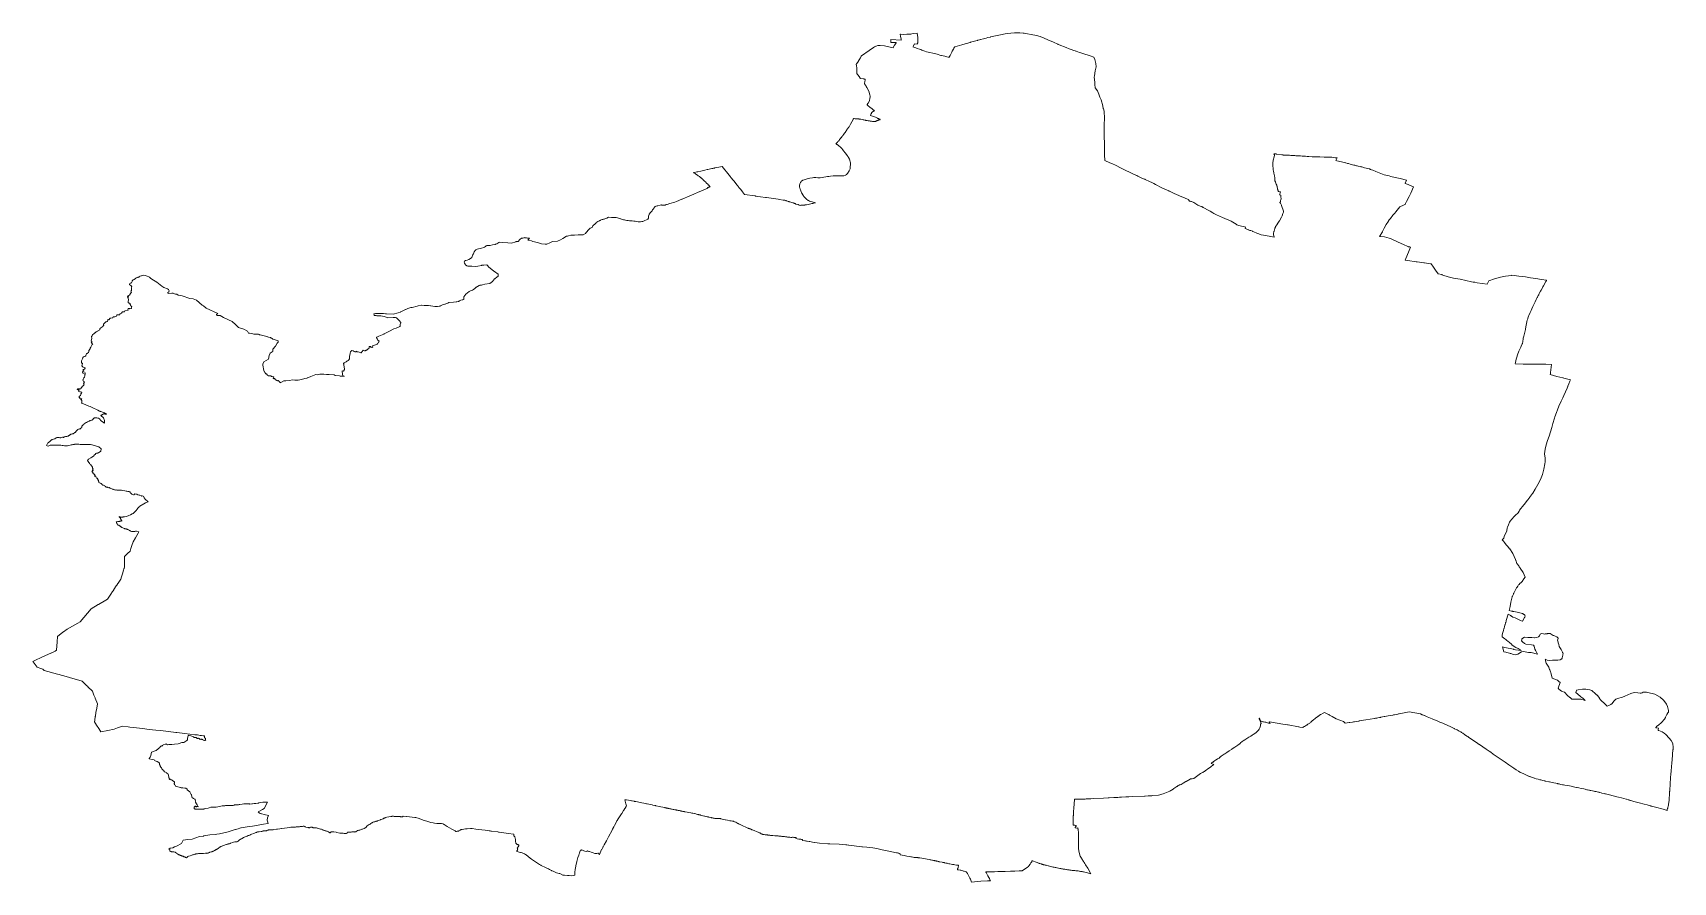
# Model space of a CAD drawing. Header units: inches. Extents: x 16.182 to 16.578, y 48.118 to 48.323.
import ezdxf

# ---------------------------------------------------------------- set-up
doc = ezdxf.new("R2010")
doc.units = ezdxf.units.IN
doc.header["$MEASUREMENT"] = 0
doc.layers.add('Vienna_Districts', color=7, linetype='Continuous', lineweight=9, true_color=0xf0f0f0)

msp = doc.modelspace()

# ---------------------------------------------------------------- linework, layer by layer
at = {"layer": 'Vienna_Districts'}
for p, q in [((16.38882, 48.32036), (16.38882, 48.32103)), ((16.38882, 48.32103), (16.39132, 48.32092)), ((16.39112, 48.32186), (16.39101, 48.32236)), ((16.39101, 48.32236), (16.39112, 48.32235)), ((16.39112, 48.32235), (16.39177, 48.32229)), ((16.39114, 48.32179), (16.39112, 48.32186)), ((16.39126, 48.32123), (16.39114, 48.32179)), ((16.39132, 48.32092), (16.39126, 48.32123)), ((16.39177, 48.32229), (16.39265, 48.32231)), ((16.39265, 48.32231), (16.39344, 48.32233)), ((16.39344, 48.32233), (16.39353, 48.32235)), ((16.39353, 48.32235), (16.39361, 48.32237)), ((16.39361, 48.32237), (16.39388, 48.32243)), ((16.39388, 48.32243), (16.39438, 48.32254)), ((16.39438, 48.32254), (16.39517, 48.32256)), ((16.39517, 48.32256), (16.3953, 48.32155)), ((16.3953, 48.32155), (16.3953, 48.32072)), ((16.40977, 48.32086), (16.41016, 48.32098)), ((16.41016, 48.32098), (16.41034, 48.32103)), ((16.41034, 48.32103), (16.41041, 48.32104)), ((16.41041, 48.32104), (16.41113, 48.32123)), ((16.41113, 48.32123), (16.41179, 48.3214)), ((16.41179, 48.3214), (16.41221, 48.3215)), ((16.41179, 48.3214), (16.41179, 48.3214)), ((16.41221, 48.3215), (16.41281, 48.32166)), ((16.41281, 48.32166), (16.41287, 48.32167)), ((16.41281, 48.32166), (16.41281, 48.32166)), ((16.41287, 48.32167), (16.41523, 48.32219)), ((16.41523, 48.32219), (16.4164, 48.32244)), ((16.4164, 48.32244), (16.41682, 48.32253)), ((16.41682, 48.32253), (16.41771, 48.32262)), ((16.41771, 48.32262), (16.41862, 48.32267)), ((16.41862, 48.32267), (16.4199, 48.32265)), ((16.4199, 48.32265), (16.42073, 48.32258)), ((16.42073, 48.32258), (16.42093, 48.32256)), ((16.42093, 48.32256), (16.4218, 48.32246)), ((16.4218, 48.32246), (16.42266, 48.32224)), ((16.42266, 48.32224), (16.42396, 48.32201)), ((16.42396, 48.32201), (16.42482, 48.32182)), ((16.42482, 48.32182), (16.42483, 48.32181)), ((16.42483, 48.32181), (16.42575, 48.32139)), ((16.42575, 48.32139), (16.42663, 48.32096)), ((16.42663, 48.32096), (16.428, 48.32038)), ((16.38149, 48.31666), (16.38166, 48.31703)), ((16.38166, 48.31703), (16.38169, 48.31711)), ((16.38169, 48.31711), (16.38173, 48.31713)), ((16.38173, 48.31713), (16.3836, 48.31837)), ((16.3836, 48.31837), (16.38461, 48.31909)), ((16.38461, 48.31909), (16.38483, 48.31925)), ((16.38483, 48.31925), (16.38502, 48.31936)), ((16.38502, 48.31936), (16.38518, 48.31946)), ((16.38518, 48.31946), (16.38524, 48.31947)), ((16.38524, 48.31947), (16.3857, 48.31958)), ((16.3857, 48.31958), (16.38625, 48.31965)), ((16.38625, 48.31965), (16.3873, 48.31952)), ((16.3873, 48.31952), (16.38938, 48.31904)), ((16.3889, 48.32036), (16.38882, 48.32036)), ((16.3901, 48.32032), (16.3889, 48.32036)), ((16.38938, 48.31904), (16.3894, 48.31913)), ((16.3894, 48.31913), (16.38971, 48.31969)), ((16.38971, 48.31969), (16.38978, 48.3198)), ((16.38978, 48.3198), (16.39008, 48.32028)), ((16.39008, 48.32028), (16.3901, 48.32032)), ((16.39415, 48.31931), (16.39412, 48.31926)), ((16.39412, 48.31926), (16.39483, 48.31903)), ((16.39416, 48.31933), (16.39415, 48.31931)), ((16.3942, 48.31941), (16.39416, 48.31933)), ((16.39428, 48.31956), (16.3942, 48.31941)), ((16.39437, 48.31974), (16.39428, 48.31956)), ((16.39441, 48.3198), (16.39437, 48.31974)), ((16.3945, 48.31998), (16.39441, 48.3198)), ((16.39515, 48.31996), (16.3945, 48.31998)), ((16.39483, 48.31903), (16.39517, 48.31891)), ((16.39519, 48.32003), (16.39515, 48.31996)), ((16.39517, 48.31891), (16.39571, 48.31874)), ((16.39521, 48.32007), (16.39519, 48.32003)), ((16.39523, 48.32012), (16.39521, 48.32007)), ((16.39526, 48.32019), (16.39523, 48.32012)), ((16.3953, 48.32028), (16.39526, 48.32019)), ((16.3953, 48.32072), (16.3953, 48.3206)), ((16.3953, 48.3206), (16.3953, 48.32057)), ((16.3953, 48.32057), (16.3953, 48.32052)), ((16.3953, 48.32052), (16.3953, 48.32028)), ((16.39571, 48.31874), (16.39604, 48.31861)), ((16.39604, 48.31861), (16.3963, 48.3185)), ((16.3963, 48.3185), (16.39699, 48.31825)), ((16.39699, 48.31825), (16.39741, 48.31812)), ((16.39741, 48.31812), (16.39821, 48.31794)), ((16.39821, 48.31794), (16.39895, 48.31774)), ((16.39895, 48.31774), (16.39996, 48.31749)), ((16.39996, 48.31749), (16.40088, 48.31724)), ((16.40088, 48.31724), (16.40105, 48.3172)), ((16.40105, 48.3172), (16.40186, 48.317)), ((16.40186, 48.317), (16.40228, 48.3169)), ((16.40288, 48.31676), (16.40308, 48.31716)), ((16.40308, 48.31716), (16.40325, 48.31749)), ((16.40325, 48.31749), (16.4035, 48.31802)), ((16.4035, 48.31802), (16.40351, 48.31804)), ((16.40351, 48.31804), (16.40355, 48.31812)), ((16.40355, 48.31812), (16.40361, 48.31822)), ((16.40361, 48.31822), (16.40366, 48.31832)), ((16.40366, 48.31832), (16.40372, 48.31843)), ((16.40372, 48.31843), (16.40378, 48.31853)), ((16.40378, 48.31853), (16.40384, 48.31864)), ((16.40384, 48.31864), (16.4039, 48.31874)), ((16.4039, 48.31874), (16.40396, 48.31885)), ((16.40396, 48.31885), (16.40402, 48.31896)), ((16.40402, 48.31896), (16.40403, 48.31899)), ((16.40403, 48.31899), (16.40414, 48.31918)), ((16.40414, 48.31918), (16.40415, 48.3192)), ((16.40414, 48.31918), (16.40414, 48.31918)), ((16.40415, 48.3192), (16.40422, 48.31932)), ((16.40422, 48.31932), (16.40595, 48.3198)), ((16.40595, 48.3198), (16.40672, 48.32001)), ((16.40672, 48.32001), (16.40715, 48.32013)), ((16.40715, 48.32013), (16.40758, 48.32025)), ((16.40758, 48.32025), (16.40797, 48.32036)), ((16.40797, 48.32036), (16.40804, 48.32038)), ((16.40804, 48.32038), (16.4093, 48.32073)), ((16.4093, 48.32073), (16.40971, 48.32084)), ((16.40971, 48.32084), (16.40977, 48.32086)), ((16.428, 48.32038), (16.4291, 48.31991)), ((16.4291, 48.31991), (16.4292, 48.31987)), ((16.4292, 48.31987), (16.42943, 48.31978)), ((16.42943, 48.31978), (16.43109, 48.31912)), ((16.43109, 48.31912), (16.43182, 48.31884)), ((16.43182, 48.31884), (16.43256, 48.31856)), ((16.43256, 48.31856), (16.43288, 48.31844)), ((16.43288, 48.31844), (16.43325, 48.31831)), ((16.43325, 48.31831), (16.43343, 48.31824)), ((16.43343, 48.31824), (16.43349, 48.31822)), ((16.43349, 48.31822), (16.43432, 48.31792)), ((16.43432, 48.31792), (16.43463, 48.31782)), ((16.43463, 48.31782), (16.43534, 48.31758)), ((16.43534, 48.31758), (16.43664, 48.31718)), ((16.43664, 48.31718), (16.4369, 48.3171)), ((16.4369, 48.3171), (16.43776, 48.31681)), ((16.38042, 48.31506), (16.38046, 48.3151)), ((16.38043, 48.31505), (16.38042, 48.31506)), ((16.38048, 48.31482), (16.38043, 48.31505)), ((16.38046, 48.3151), (16.38048, 48.31514)), ((16.38048, 48.31514), (16.38051, 48.31517)), ((16.38055, 48.31464), (16.38048, 48.31482)), ((16.38051, 48.31517), (16.38061, 48.31531)), ((16.38056, 48.31428), (16.38055, 48.31464)), ((16.38058, 48.31376), (16.38056, 48.31428)), ((16.3806, 48.31343), (16.38058, 48.31376)), ((16.38058, 48.31287), (16.38059, 48.31305)), ((16.38059, 48.31318), (16.3806, 48.31343)), ((16.38059, 48.31305), (16.38059, 48.31318)), ((16.38061, 48.31531), (16.38075, 48.3155)), ((16.38075, 48.3155), (16.38083, 48.31562)), ((16.38083, 48.31562), (16.38108, 48.316)), ((16.38108, 48.316), (16.38111, 48.31605)), ((16.38111, 48.31605), (16.38118, 48.31615)), ((16.38118, 48.31615), (16.38131, 48.31636)), ((16.38131, 48.31636), (16.38143, 48.31656)), ((16.38143, 48.31656), (16.38149, 48.31666)), ((16.40228, 48.3169), (16.40265, 48.3168)), ((16.40265, 48.3168), (16.40288, 48.31676)), ((16.43776, 48.31681), (16.43804, 48.31627)), ((16.43807, 48.3135), (16.43791, 48.31229)), ((16.43804, 48.31627), (16.43827, 48.31525)), ((16.4383, 48.31449), (16.43807, 48.3135)), ((16.43827, 48.31525), (16.4383, 48.31449)), ((16.38079, 48.31262), (16.38058, 48.31287)), ((16.38084, 48.31256), (16.38079, 48.31262)), ((16.3812, 48.31211), (16.38084, 48.31256)), ((16.38137, 48.3117), (16.3812, 48.31211)), ((16.3814, 48.31163), (16.38137, 48.3117)), ((16.38225, 48.31154), (16.3814, 48.31163)), ((16.38237, 48.31152), (16.38225, 48.31154)), ((16.38263, 48.31148), (16.38237, 48.31152)), ((16.38245, 48.31044), (16.38248, 48.3106)), ((16.38246, 48.31044), (16.38245, 48.31044)), ((16.38247, 48.31042), (16.38246, 48.31044)), ((16.38248, 48.3104), (16.38247, 48.31042)), ((16.38248, 48.3106), (16.38251, 48.31075)), ((16.38268, 48.31004), (16.38248, 48.3104)), ((16.38251, 48.31075), (16.38252, 48.3108)), ((16.38252, 48.31081), (16.38261, 48.31141)), ((16.38252, 48.3108), (16.38252, 48.31081)), ((16.38261, 48.31143), (16.38262, 48.31146)), ((16.38261, 48.31141), (16.38261, 48.31143)), ((16.38262, 48.31146), (16.38263, 48.31148)), ((16.38274, 48.30994), (16.38268, 48.31004)), ((16.38288, 48.3097), (16.38274, 48.30994)), ((16.38299, 48.30949), (16.38288, 48.3097)), ((16.38347, 48.30862), (16.38299, 48.30949)), ((16.43791, 48.31229), (16.43786, 48.31194)), ((16.43786, 48.31194), (16.43797, 48.31078)), ((16.43797, 48.31078), (16.43803, 48.31024)), ((16.43803, 48.31024), (16.4381, 48.30941)), ((16.4381, 48.30941), (16.43861, 48.30869)), ((16.38307, 48.30531), (16.3831, 48.30537)), ((16.38337, 48.30509), (16.38307, 48.30531)), ((16.3831, 48.30537), (16.38314, 48.30549)), ((16.38314, 48.30549), (16.38315, 48.30549)), ((16.38315, 48.30549), (16.38316, 48.30551)), ((16.38316, 48.30551), (16.38317, 48.30553)), ((16.38317, 48.30553), (16.38318, 48.30553)), ((16.38318, 48.30553), (16.3833, 48.30569)), ((16.3833, 48.30569), (16.38331, 48.3057)), ((16.38331, 48.3057), (16.38362, 48.30627)), ((16.38372, 48.30478), (16.38337, 48.30509)), ((16.3837, 48.30773), (16.38347, 48.30862)), ((16.38362, 48.30627), (16.38364, 48.3063)), ((16.38364, 48.3063), (16.3837, 48.30689)), ((16.38379, 48.30739), (16.3837, 48.30773)), ((16.3837, 48.30689), (16.38383, 48.30716)), ((16.38384, 48.30718), (16.38379, 48.30739)), ((16.38383, 48.30716), (16.38384, 48.30718)), ((16.43861, 48.30869), (16.43894, 48.30791)), ((16.43894, 48.30791), (16.43925, 48.30719)), ((16.43925, 48.30719), (16.43925, 48.30718)), ((16.43925, 48.30718), (16.43955, 48.30649)), ((16.43955, 48.30649), (16.43991, 48.30503)), ((16.37906, 48.30063), (16.3794, 48.30124)), ((16.3794, 48.30124), (16.3797, 48.30179)), ((16.3797, 48.30179), (16.37972, 48.30182)), ((16.37972, 48.30182), (16.37977, 48.30192)), ((16.37977, 48.30192), (16.37978, 48.30193)), ((16.37978, 48.30193), (16.37979, 48.30195)), ((16.37978, 48.30193), (16.37978, 48.30193)), ((16.37979, 48.30195), (16.3798, 48.30196)), ((16.3798, 48.30196), (16.37982, 48.30201)), ((16.37982, 48.30201), (16.37996, 48.30199)), ((16.37996, 48.30199), (16.38023, 48.30195)), ((16.38023, 48.30195), (16.38037, 48.30194)), ((16.38037, 48.30194), (16.38048, 48.30194)), ((16.38048, 48.30194), (16.38054, 48.30193)), ((16.38054, 48.30193), (16.38063, 48.30193)), ((16.38063, 48.30193), (16.38074, 48.30192)), ((16.38074, 48.30192), (16.38077, 48.30192)), ((16.38077, 48.30192), (16.38087, 48.30193)), ((16.38087, 48.30193), (16.38092, 48.30192)), ((16.38092, 48.30192), (16.38104, 48.3019)), ((16.38104, 48.3019), (16.38105, 48.3019)), ((16.38105, 48.3019), (16.38118, 48.30188)), ((16.38118, 48.30188), (16.38135, 48.30186)), ((16.38135, 48.30186), (16.38143, 48.30184)), ((16.38143, 48.30184), (16.38152, 48.30182)), ((16.38152, 48.30182), (16.38153, 48.30182)), ((16.38153, 48.30182), (16.3819, 48.30176)), ((16.3819, 48.30176), (16.38209, 48.30172)), ((16.38209, 48.30172), (16.38216, 48.30171)), ((16.38216, 48.30171), (16.3823, 48.30167)), ((16.3823, 48.30167), (16.38252, 48.30161)), ((16.38252, 48.30161), (16.38262, 48.30159)), ((16.38262, 48.30159), (16.38263, 48.30159)), ((16.38263, 48.30159), (16.38267, 48.30158)), ((16.38267, 48.30158), (16.38277, 48.30156)), ((16.38277, 48.30156), (16.38287, 48.30154)), ((16.38287, 48.30154), (16.3829, 48.30153)), ((16.3829, 48.30153), (16.38301, 48.30151)), ((16.38301, 48.30151), (16.38307, 48.3015)), ((16.38307, 48.3015), (16.38337, 48.30147)), ((16.38337, 48.30147), (16.38341, 48.30146)), ((16.38341, 48.30146), (16.38348, 48.30145)), ((16.38348, 48.30145), (16.38369, 48.30142)), ((16.38369, 48.30142), (16.38383, 48.30139)), ((16.38428, 48.30431), (16.38372, 48.30478)), ((16.38383, 48.30139), (16.38392, 48.30138)), ((16.3839, 48.30272), (16.38393, 48.30283)), ((16.38414, 48.30264), (16.3839, 48.30272)), ((16.38392, 48.30138), (16.3841, 48.30135)), ((16.38393, 48.30283), (16.38395, 48.30294)), ((16.38395, 48.30294), (16.38396, 48.303)), ((16.38396, 48.303), (16.38398, 48.30305)), ((16.38398, 48.30305), (16.38404, 48.30313)), ((16.38404, 48.30313), (16.38406, 48.30314)), ((16.38406, 48.30314), (16.38407, 48.30314)), ((16.38407, 48.30314), (16.38409, 48.30317)), ((16.38409, 48.30317), (16.38412, 48.30322)), ((16.3841, 48.30135), (16.38438, 48.3013)), ((16.38412, 48.30322), (16.38413, 48.30324)), ((16.38413, 48.30324), (16.38417, 48.30335)), ((16.38436, 48.30259), (16.38414, 48.30264)), ((16.38416, 48.30337), (16.38424, 48.30345)), ((16.38417, 48.30335), (16.38416, 48.30337)), ((16.38416, 48.30337), (16.38416, 48.30337)), ((16.38424, 48.30345), (16.3843, 48.30352)), ((16.38444, 48.30418), (16.38428, 48.30431)), ((16.3843, 48.30352), (16.38431, 48.30354)), ((16.38431, 48.30354), (16.38438, 48.30361)), ((16.38431, 48.30354), (16.38431, 48.30354)), ((16.38439, 48.30258), (16.38436, 48.30259)), ((16.38438, 48.30361), (16.38443, 48.30365)), ((16.38438, 48.3013), (16.38455, 48.30129)), ((16.38468, 48.30246), (16.38439, 48.30258)), ((16.38443, 48.30365), (16.38449, 48.30368)), ((16.38448, 48.30416), (16.38444, 48.30418)), ((16.38475, 48.30398), (16.38448, 48.30416)), ((16.38449, 48.30368), (16.38454, 48.30372)), ((16.38454, 48.30372), (16.38462, 48.30376)), ((16.38455, 48.30129), (16.38458, 48.30129)), ((16.38458, 48.30129), (16.38476, 48.30128)), ((16.38462, 48.30376), (16.38467, 48.30379)), ((16.38467, 48.30379), (16.38477, 48.30385)), ((16.38484, 48.3024), (16.38468, 48.30246)), ((16.38479, 48.30395), (16.38475, 48.30398)), ((16.38476, 48.30128), (16.38477, 48.30128)), ((16.38477, 48.30385), (16.3848, 48.30389)), ((16.38477, 48.30128), (16.38506, 48.30128)), ((16.38483, 48.30393), (16.38479, 48.30395)), ((16.3848, 48.30389), (16.38484, 48.30392)), ((16.38484, 48.30392), (16.38483, 48.30393)), ((16.38511, 48.30231), (16.38484, 48.3024)), ((16.38506, 48.30128), (16.38507, 48.30129)), ((16.38507, 48.30129), (16.38519, 48.30135)), ((16.38557, 48.3021), (16.38511, 48.30231)), ((16.38519, 48.30135), (16.38522, 48.30137)), ((16.38522, 48.30137), (16.38526, 48.30139)), ((16.38526, 48.30139), (16.38534, 48.30143)), ((16.38534, 48.30143), (16.38535, 48.30144)), ((16.38535, 48.30144), (16.3854, 48.30146)), ((16.3854, 48.30146), (16.38553, 48.30152)), ((16.38553, 48.30152), (16.38563, 48.30156)), ((16.38568, 48.30205), (16.38557, 48.3021)), ((16.38563, 48.30156), (16.38574, 48.3016)), ((16.38583, 48.30198), (16.38568, 48.30205)), ((16.38574, 48.3016), (16.38585, 48.30164)), ((16.38591, 48.30195), (16.38583, 48.30198)), ((16.38585, 48.30164), (16.38586, 48.30164)), ((16.38586, 48.30164), (16.38593, 48.30166)), ((16.38594, 48.30193), (16.38591, 48.30195)), ((16.38593, 48.30166), (16.3861, 48.30171)), ((16.38612, 48.30182), (16.38594, 48.30193)), ((16.3861, 48.30171), (16.38614, 48.30172)), ((16.38619, 48.30177), (16.38612, 48.30182)), ((16.38614, 48.30172), (16.38623, 48.30175)), ((16.38623, 48.30175), (16.38619, 48.30177)), ((16.43991, 48.30503), (16.43991, 48.30501)), ((16.43991, 48.30501), (16.43991, 48.305)), ((16.43991, 48.305), (16.43994, 48.30492)), ((16.43994, 48.30492), (16.44005, 48.30447)), ((16.44005, 48.30447), (16.44005, 48.30445)), ((16.44005, 48.30445), (16.44008, 48.30436)), ((16.44008, 48.30436), (16.44023, 48.30376)), ((16.44023, 48.30376), (16.44028, 48.30346)), ((16.44026, 48.30112), (16.44023, 48.29992)), ((16.44031, 48.30147), (16.44026, 48.30112)), ((16.44028, 48.30346), (16.44031, 48.30236)), ((16.44031, 48.30236), (16.44031, 48.30178)), ((16.44031, 48.30178), (16.44031, 48.30147)), ((16.37659, 48.29713), (16.37675, 48.29733)), ((16.37675, 48.29733), (16.37678, 48.29737)), ((16.37678, 48.29737), (16.37699, 48.29762)), ((16.37699, 48.29762), (16.37709, 48.29775)), ((16.37709, 48.29775), (16.3771, 48.29776)), ((16.3771, 48.29776), (16.37719, 48.29788)), ((16.37719, 48.29788), (16.37721, 48.2979)), ((16.37721, 48.2979), (16.37729, 48.298)), ((16.37729, 48.298), (16.37739, 48.29812)), ((16.37739, 48.29812), (16.37741, 48.29815)), ((16.37741, 48.29815), (16.37773, 48.29855)), ((16.37773, 48.29855), (16.37786, 48.29874)), ((16.37786, 48.29874), (16.37787, 48.29877)), ((16.37787, 48.29877), (16.37811, 48.29912)), ((16.37811, 48.29912), (16.37813, 48.29916)), ((16.37813, 48.29916), (16.37859, 48.29984)), ((16.37859, 48.29984), (16.37863, 48.2999)), ((16.37863, 48.2999), (16.37865, 48.29992)), ((16.37865, 48.29992), (16.37868, 48.29997)), ((16.37868, 48.29997), (16.37869, 48.29998)), ((16.37869, 48.29998), (16.37872, 48.30002)), ((16.37872, 48.30002), (16.37889, 48.30033)), ((16.37889, 48.30033), (16.37906, 48.30063)), ((16.44023, 48.29992), (16.44029, 48.29866)), ((16.44029, 48.29866), (16.44026, 48.29783)), ((16.44026, 48.29783), (16.44026, 48.29753)), ((16.44026, 48.29753), (16.44027, 48.29729)), ((16.44027, 48.29729), (16.44029, 48.2971)), ((16.37556, 48.29593), (16.37561, 48.29598)), ((16.37559, 48.29591), (16.37556, 48.29593)), ((16.37566, 48.29586), (16.37559, 48.29591)), ((16.37561, 48.29598), (16.37564, 48.296)), ((16.37564, 48.296), (16.37591, 48.29631)), ((16.37577, 48.29577), (16.37566, 48.29586)), ((16.37583, 48.29574), (16.37577, 48.29577)), ((16.37597, 48.29563), (16.37583, 48.29574)), ((16.37591, 48.29631), (16.37604, 48.29644)), ((16.37607, 48.29556), (16.37597, 48.29563)), ((16.37604, 48.29644), (16.37607, 48.29647)), ((16.37607, 48.29647), (16.37613, 48.29654)), ((16.37618, 48.29547), (16.37607, 48.29556)), ((16.37613, 48.29654), (16.37624, 48.29666)), ((16.37637, 48.29531), (16.37618, 48.29547)), ((16.37624, 48.29666), (16.37631, 48.29674)), ((16.37631, 48.29674), (16.37632, 48.29674)), ((16.37632, 48.29675), (16.37636, 48.29681)), ((16.37632, 48.29674), (16.37632, 48.29675)), ((16.37636, 48.29681), (16.37637, 48.29682)), ((16.37637, 48.29682), (16.37645, 48.29694)), ((16.37656, 48.29515), (16.37637, 48.29531)), ((16.37645, 48.29694), (16.37649, 48.297)), ((16.37649, 48.297), (16.37651, 48.29703)), ((16.37651, 48.29703), (16.37654, 48.29707)), ((16.37654, 48.29707), (16.37655, 48.29707)), ((16.37655, 48.29707), (16.37656, 48.29708)), ((16.37656, 48.29708), (16.37659, 48.29713)), ((16.37673, 48.29501), (16.37656, 48.29515)), ((16.37676, 48.29498), (16.37673, 48.29501)), ((16.3768, 48.29494), (16.37676, 48.29498)), ((16.37687, 48.29486), (16.3768, 48.29494)), ((16.37696, 48.29476), (16.37687, 48.29486)), ((16.37703, 48.29468), (16.37696, 48.29476)), ((16.37704, 48.29466), (16.37703, 48.29468)), ((16.37714, 48.29453), (16.37704, 48.29466)), ((16.3772, 48.29446), (16.37714, 48.29453)), ((16.37727, 48.29437), (16.3772, 48.29446)), ((16.37733, 48.29429), (16.37727, 48.29437)), ((16.37739, 48.29422), (16.37733, 48.29429)), ((16.3774, 48.29421), (16.37739, 48.29422)), ((16.37741, 48.29419), (16.3774, 48.29421)), ((16.37753, 48.29404), (16.37741, 48.29419)), ((16.37762, 48.29393), (16.37753, 48.29404)), ((16.37774, 48.29378), (16.37762, 48.29393)), ((16.37777, 48.29374), (16.37774, 48.29378)), ((16.37792, 48.29355), (16.37777, 48.29374)), ((16.37777, 48.29374), (16.37777, 48.29374)), ((16.37792, 48.29354), (16.37792, 48.29355)), ((16.37796, 48.2935), (16.37792, 48.29354)), ((16.37801, 48.29343), (16.37796, 48.2935)), ((16.37802, 48.29343), (16.37801, 48.29343)), ((16.37806, 48.29337), (16.37802, 48.29343)), ((16.37811, 48.29331), (16.37806, 48.29337)), ((16.37827, 48.2931), (16.37811, 48.29331)), ((16.44029, 48.2971), (16.44033, 48.29655)), ((16.44033, 48.29655), (16.44032, 48.29631)), ((16.44032, 48.29631), (16.44033, 48.29623)), ((16.44033, 48.29623), (16.44034, 48.29619)), ((16.44034, 48.29619), (16.44034, 48.29618)), ((16.44034, 48.29618), (16.44034, 48.29567)), ((16.44034, 48.29567), (16.44035, 48.29492)), ((16.44035, 48.29365), (16.44034, 48.29292)), ((16.44035, 48.29492), (16.44036, 48.29405)), ((16.44036, 48.29405), (16.44035, 48.29365)), ((16.48125, 48.29344), (16.48121, 48.29353)), ((16.48121, 48.29353), (16.48128, 48.29352)), ((16.48129, 48.29335), (16.48125, 48.29344)), ((16.48128, 48.29352), (16.48149, 48.29349)), ((16.4813, 48.29334), (16.48129, 48.29335)), ((16.48135, 48.29324), (16.4813, 48.29334)), ((16.48136, 48.29322), (16.48135, 48.29324)), ((16.48138, 48.29317), (16.48136, 48.29322)), ((16.48149, 48.29349), (16.4817, 48.29346)), ((16.4817, 48.29346), (16.48172, 48.29346)), ((16.48172, 48.29346), (16.48176, 48.29345)), ((16.48176, 48.29345), (16.4818, 48.29345)), ((16.4818, 48.29345), (16.48185, 48.29344)), ((16.48185, 48.29344), (16.48185, 48.29344)), ((16.48185, 48.29344), (16.48186, 48.29344)), ((16.48186, 48.29344), (16.4819, 48.29343)), ((16.4819, 48.29343), (16.48315, 48.29324)), ((16.48315, 48.29324), (16.48318, 48.29324)), ((16.48318, 48.29324), (16.48341, 48.29322)), ((16.48341, 48.29322), (16.48343, 48.29321)), ((16.48343, 48.29321), (16.4835, 48.29321)), ((16.4835, 48.29321), (16.48351, 48.29321)), ((16.48351, 48.29321), (16.48351, 48.29321)), ((16.48351, 48.29321), (16.48365, 48.29319)), ((16.34223, 48.28919), (16.34293, 48.28934)), ((16.34293, 48.28934), (16.34331, 48.28943)), ((16.34331, 48.28943), (16.3437, 48.28951)), ((16.3437, 48.28951), (16.34393, 48.28956)), ((16.34393, 48.28956), (16.3445, 48.28968)), ((16.3445, 48.28968), (16.34455, 48.2897)), ((16.34455, 48.2897), (16.34465, 48.28972)), ((16.34465, 48.28972), (16.3456, 48.28993)), ((16.3456, 48.28993), (16.34583, 48.28998)), ((16.34583, 48.28998), (16.34589, 48.28999)), ((16.34589, 48.28999), (16.34604, 48.29002)), ((16.34604, 48.29002), (16.3461, 48.29004)), ((16.3461, 48.29004), (16.34612, 48.29004)), ((16.34612, 48.29004), (16.34613, 48.29004)), ((16.34613, 48.29004), (16.34621, 48.29006)), ((16.34621, 48.29006), (16.34628, 48.29007)), ((16.34628, 48.29007), (16.34631, 48.29008)), ((16.34631, 48.29008), (16.34636, 48.29009)), ((16.34636, 48.29009), (16.34643, 48.29011)), ((16.34643, 48.29011), (16.34772, 48.29039)), ((16.34772, 48.29039), (16.34813, 48.29048)), ((16.34813, 48.29048), (16.3498, 48.28834)), ((16.37832, 48.29304), (16.37827, 48.2931)), ((16.37845, 48.29285), (16.37832, 48.29304)), ((16.37834, 48.28875), (16.37871, 48.28937)), ((16.37846, 48.29283), (16.37845, 48.29285)), ((16.37851, 48.29275), (16.37846, 48.29283)), ((16.37858, 48.29263), (16.37851, 48.29275)), ((16.37882, 48.29218), (16.37858, 48.29263)), ((16.37871, 48.28937), (16.37895, 48.28984)), ((16.37889, 48.29204), (16.37882, 48.29218)), ((16.37889, 48.29196), (16.37889, 48.29204)), ((16.37889, 48.29193), (16.37889, 48.29196)), ((16.37889, 48.29192), (16.37889, 48.29193)), ((16.37899, 48.29156), (16.37889, 48.29192)), ((16.37895, 48.28984), (16.37897, 48.28999)), ((16.37897, 48.28999), (16.37899, 48.29011)), ((16.37906, 48.29131), (16.37899, 48.29156)), ((16.37899, 48.29011), (16.37901, 48.29016)), ((16.37901, 48.29016), (16.37902, 48.29031)), ((16.37902, 48.29031), (16.37908, 48.29104)), ((16.37908, 48.29104), (16.37906, 48.29131)), ((16.44034, 48.29292), (16.44035, 48.29279)), ((16.44035, 48.29279), (16.44038, 48.2924)), ((16.44038, 48.2924), (16.44041, 48.29192)), ((16.44041, 48.29192), (16.44042, 48.29191)), ((16.44042, 48.29191), (16.44162, 48.29136)), ((16.44162, 48.29136), (16.44214, 48.29113)), ((16.44214, 48.29113), (16.44312, 48.29068)), ((16.44312, 48.29068), (16.44422, 48.29015)), ((16.44422, 48.29015), (16.44504, 48.28971)), ((16.44504, 48.28971), (16.44682, 48.28886)), ((16.48092, 48.29061), (16.48095, 48.29121)), ((16.48099, 48.28999), (16.48092, 48.29061)), ((16.48095, 48.29121), (16.48096, 48.29127)), ((16.48096, 48.29127), (16.48106, 48.29198)), ((16.481, 48.28991), (16.48099, 48.28999)), ((16.48102, 48.2897), (16.481, 48.28991)), ((16.48104, 48.28954), (16.48102, 48.2897)), ((16.48107, 48.28939), (16.48104, 48.28954)), ((16.48106, 48.29198), (16.48127, 48.29275)), ((16.48118, 48.2888), (16.48107, 48.28939)), ((16.48127, 48.29275), (16.48138, 48.29317)), ((16.48365, 48.29319), (16.48366, 48.29319)), ((16.48366, 48.29319), (16.48369, 48.29319)), ((16.48369, 48.29319), (16.48374, 48.29318)), ((16.48374, 48.29318), (16.48378, 48.29317)), ((16.48378, 48.29317), (16.48379, 48.29317)), ((16.48379, 48.29317), (16.48382, 48.29317)), ((16.48382, 48.29317), (16.48387, 48.29317)), ((16.48387, 48.29317), (16.48389, 48.29317)), ((16.48389, 48.29317), (16.4839, 48.29317)), ((16.4839, 48.29317), (16.48414, 48.29317)), ((16.48414, 48.29317), (16.48426, 48.29317)), ((16.48426, 48.29317), (16.48456, 48.29317)), ((16.48456, 48.29317), (16.48496, 48.29314)), ((16.48496, 48.29314), (16.48528, 48.29312)), ((16.48528, 48.29312), (16.48544, 48.29311)), ((16.48544, 48.29311), (16.48544, 48.29311)), ((16.48544, 48.29311), (16.48552, 48.29311)), ((16.48552, 48.29311), (16.48582, 48.29309)), ((16.48582, 48.29309), (16.48617, 48.29307)), ((16.48617, 48.29307), (16.48622, 48.29307)), ((16.48622, 48.29307), (16.48653, 48.29305)), ((16.48653, 48.29305), (16.48683, 48.29303)), ((16.48683, 48.29303), (16.48684, 48.29303)), ((16.48684, 48.29303), (16.48721, 48.29301)), ((16.48721, 48.29301), (16.48759, 48.29298)), ((16.48759, 48.29298), (16.488, 48.29296)), ((16.488, 48.29296), (16.48805, 48.29296)), ((16.48805, 48.29296), (16.4884, 48.29294)), ((16.4884, 48.29294), (16.4888, 48.29291)), ((16.4888, 48.29291), (16.48921, 48.29289)), ((16.48921, 48.29289), (16.48921, 48.29289)), ((16.48921, 48.29289), (16.48924, 48.29288)), ((16.48924, 48.29288), (16.48943, 48.29287)), ((16.48943, 48.29287), (16.48962, 48.29286)), ((16.48962, 48.29286), (16.49041, 48.29281)), ((16.49041, 48.29281), (16.49081, 48.29278)), ((16.49081, 48.29278), (16.49216, 48.29276)), ((16.49216, 48.29276), (16.49226, 48.29276)), ((16.49226, 48.29276), (16.49336, 48.29273)), ((16.49336, 48.29273), (16.49347, 48.29273)), ((16.49347, 48.29273), (16.49521, 48.29265)), ((16.49521, 48.29265), (16.4956, 48.29261)), ((16.4956, 48.29261), (16.49594, 48.29256)), ((16.49594, 48.29256), (16.49646, 48.29249)), ((16.49646, 48.29249), (16.49615, 48.29189)), ((16.49615, 48.29189), (16.4962, 48.29188)), ((16.4962, 48.29188), (16.49641, 48.29183)), ((16.49641, 48.29183), (16.49748, 48.29157)), ((16.49748, 48.29157), (16.49781, 48.29148)), ((16.49781, 48.29148), (16.49849, 48.29131)), ((16.49849, 48.29131), (16.49855, 48.2913)), ((16.49855, 48.2913), (16.49859, 48.29129)), ((16.49859, 48.29129), (16.49897, 48.29119)), ((16.49897, 48.29119), (16.49919, 48.29113)), ((16.49919, 48.29113), (16.49956, 48.29103)), ((16.49956, 48.29103), (16.50052, 48.29078)), ((16.50052, 48.29078), (16.50058, 48.29077)), ((16.50058, 48.29077), (16.50072, 48.29073)), ((16.50072, 48.29073), (16.50094, 48.29067)), ((16.50094, 48.29067), (16.50109, 48.29064)), ((16.50109, 48.29064), (16.5013, 48.29058)), ((16.5013, 48.29058), (16.50153, 48.29052)), ((16.50153, 48.29052), (16.502, 48.29041)), ((16.502, 48.29041), (16.50219, 48.29036)), ((16.50219, 48.29036), (16.5023, 48.29033)), ((16.5023, 48.29033), (16.50232, 48.29033)), ((16.50232, 48.29033), (16.50242, 48.29032)), ((16.50242, 48.29032), (16.50307, 48.29013)), ((16.50307, 48.29013), (16.50425, 48.28984)), ((16.50425, 48.28984), (16.50436, 48.2898)), ((16.50436, 48.2898), (16.50442, 48.28978)), ((16.50442, 48.28978), (16.50451, 48.28974)), ((16.50451, 48.28974), (16.5046, 48.28971)), ((16.5046, 48.28971), (16.50472, 48.28966)), ((16.50472, 48.28966), (16.50503, 48.28953)), ((16.50503, 48.28953), (16.5058, 48.28925)), ((16.5058, 48.28925), (16.50703, 48.28873)), ((16.3412, 48.28897), (16.34136, 48.289)), ((16.3413, 48.28891), (16.3412, 48.28897)), ((16.34159, 48.28872), (16.3413, 48.28891)), ((16.34136, 48.289), (16.34147, 48.28903)), ((16.34147, 48.28903), (16.34201, 48.28914)), ((16.34173, 48.28863), (16.34159, 48.28872)), ((16.34214, 48.28837), (16.34173, 48.28863)), ((16.34201, 48.28914), (16.34207, 48.28916)), ((16.34207, 48.28916), (16.34212, 48.28917)), ((16.34212, 48.28917), (16.34216, 48.28918)), ((16.34218, 48.28834), (16.34214, 48.28837)), ((16.34216, 48.28918), (16.34217, 48.28918)), ((16.34217, 48.28918), (16.34223, 48.28919)), ((16.34231, 48.28823), (16.34218, 48.28834)), ((16.34261, 48.288), (16.34231, 48.28823)), ((16.34269, 48.28794), (16.34261, 48.288)), ((16.343, 48.2877), (16.34269, 48.28794)), ((16.34303, 48.28768), (16.343, 48.2877)), ((16.34313, 48.28763), (16.34303, 48.28768)), ((16.34316, 48.28761), (16.34313, 48.28763)), ((16.34329, 48.28748), (16.34316, 48.28761)), ((16.34343, 48.28735), (16.34329, 48.28748)), ((16.34343, 48.28733), (16.34343, 48.28735)), ((16.34345, 48.28728), (16.34343, 48.28733)), ((16.34374, 48.28697), (16.34345, 48.28728)), ((16.34384, 48.28692), (16.34374, 48.28697)), ((16.34407, 48.28671), (16.34384, 48.28692)), ((16.34437, 48.28641), (16.34407, 48.28671)), ((16.34462, 48.28615), (16.34437, 48.28641)), ((16.34458, 48.28532), (16.34465, 48.28535)), ((16.34463, 48.28526), (16.34458, 48.28532)), ((16.34481, 48.28595), (16.34462, 48.28615)), ((16.34465, 48.28535), (16.34467, 48.28536)), ((16.34467, 48.28536), (16.34477, 48.2854)), ((16.34477, 48.2854), (16.34482, 48.28542)), ((16.34484, 48.28592), (16.34481, 48.28595)), ((16.34482, 48.28542), (16.34484, 48.28543)), ((16.34485, 48.2859), (16.34484, 48.28592)), ((16.34484, 48.28543), (16.34495, 48.28548)), ((16.34486, 48.2859), (16.34485, 48.2859)), ((16.34516, 48.28559), (16.34486, 48.2859)), ((16.34495, 48.28548), (16.34498, 48.28549)), ((16.34498, 48.28549), (16.34503, 48.28551)), ((16.34503, 48.28551), (16.34517, 48.28557)), ((16.34518, 48.28557), (16.34516, 48.28559)), ((16.34517, 48.28557), (16.34518, 48.28557)), ((16.3498, 48.28834), (16.35013, 48.28792)), ((16.35013, 48.28792), (16.35021, 48.28782)), ((16.35021, 48.28782), (16.35032, 48.28769)), ((16.35032, 48.28769), (16.35044, 48.28754)), ((16.35044, 48.28754), (16.35062, 48.28731)), ((16.35062, 48.28731), (16.35097, 48.28688)), ((16.35097, 48.28688), (16.35167, 48.28599)), ((16.35167, 48.28599), (16.35186, 48.28575)), ((16.35186, 48.28575), (16.352, 48.28558)), ((16.352, 48.28558), (16.35221, 48.28531)), ((16.35221, 48.28531), (16.3525, 48.28495)), ((16.36677, 48.28585), (16.36688, 48.2863)), ((16.36679, 48.28549), (16.36677, 48.28585)), ((16.3668, 48.28543), (16.36679, 48.28549)), ((16.36684, 48.28528), (16.3668, 48.28543)), ((16.36688, 48.2863), (16.36699, 48.28655)), ((16.36699, 48.28655), (16.367, 48.28656)), ((16.367, 48.28656), (16.36707, 48.2867)), ((16.36707, 48.2867), (16.36713, 48.28683)), ((16.36713, 48.28683), (16.36717, 48.28687)), ((16.36717, 48.28687), (16.36721, 48.28691)), ((16.36721, 48.28691), (16.3673, 48.287)), ((16.3673, 48.287), (16.36748, 48.28709)), ((16.36748, 48.28709), (16.36761, 48.28715)), ((16.36761, 48.28715), (16.36767, 48.28718)), ((16.36767, 48.28718), (16.3679, 48.28725)), ((16.3679, 48.28725), (16.36863, 48.28746)), ((16.36863, 48.28746), (16.3693, 48.28763)), ((16.3693, 48.28763), (16.3699, 48.28774)), ((16.3699, 48.28774), (16.37024, 48.28777)), ((16.37024, 48.28777), (16.37067, 48.28782)), ((16.37067, 48.28782), (16.37119, 48.28774)), ((16.37119, 48.28774), (16.37138, 48.28772)), ((16.37138, 48.28772), (16.37177, 48.28773)), ((16.37177, 48.28773), (16.37315, 48.28792)), ((16.37315, 48.28792), (16.37352, 48.28799)), ((16.37352, 48.28799), (16.37353, 48.28799)), ((16.37353, 48.28799), (16.37386, 48.28806)), ((16.37386, 48.28806), (16.37424, 48.28811)), ((16.37424, 48.28811), (16.37485, 48.28818)), ((16.37485, 48.28818), (16.37493, 48.28818)), ((16.37493, 48.28818), (16.37507, 48.28819)), ((16.37507, 48.28819), (16.37576, 48.2882)), ((16.37576, 48.2882), (16.37654, 48.28815)), ((16.37654, 48.28815), (16.37713, 48.2882)), ((16.37713, 48.2882), (16.37744, 48.28822)), ((16.37744, 48.28822), (16.37785, 48.28832)), ((16.37785, 48.28832), (16.37788, 48.28833)), ((16.37788, 48.28833), (16.37789, 48.28834)), ((16.37789, 48.28834), (16.37794, 48.28838)), ((16.37794, 48.28838), (16.37798, 48.28841)), ((16.37798, 48.28841), (16.37804, 48.28846)), ((16.37804, 48.28846), (16.37806, 48.28848)), ((16.37806, 48.28848), (16.37811, 48.28852)), ((16.37811, 48.28852), (16.37813, 48.28854)), ((16.37813, 48.28854), (16.37819, 48.2886)), ((16.37819, 48.2886), (16.37834, 48.28875)), ((16.37834, 48.28875), (16.37834, 48.28875)), ((16.44682, 48.28886), (16.44808, 48.28829)), ((16.44808, 48.28829), (16.4481, 48.28828)), ((16.4481, 48.28828), (16.44834, 48.28813)), ((16.44834, 48.28813), (16.44838, 48.28811)), ((16.44838, 48.28811), (16.44853, 48.28804)), ((16.44853, 48.28804), (16.44922, 48.28773)), ((16.44922, 48.28773), (16.44978, 48.28747)), ((16.44978, 48.28747), (16.45004, 48.28735)), ((16.45004, 48.28735), (16.45014, 48.28731)), ((16.45014, 48.28731), (16.45121, 48.28681)), ((16.45121, 48.28681), (16.45121, 48.28681)), ((16.45121, 48.28681), (16.45175, 48.28657)), ((16.45175, 48.28657), (16.45175, 48.28657)), ((16.45175, 48.28657), (16.45221, 48.28636)), ((16.45221, 48.28636), (16.45221, 48.28636)), ((16.45221, 48.28636), (16.45264, 48.28612)), ((16.45264, 48.28612), (16.4542, 48.28527)), ((16.4812, 48.28873), (16.48118, 48.2888)), ((16.48123, 48.28863), (16.4812, 48.28873)), ((16.48124, 48.2886), (16.48123, 48.28863)), ((16.48126, 48.28847), (16.48124, 48.2886)), ((16.48131, 48.28825), (16.48126, 48.28847)), ((16.48132, 48.28819), (16.48131, 48.28825)), ((16.48134, 48.28807), (16.48132, 48.28819)), ((16.4814, 48.28776), (16.48134, 48.28807)), ((16.4814, 48.28775), (16.4814, 48.28776)), ((16.4814, 48.28774), (16.4814, 48.28775)), ((16.48142, 48.28767), (16.4814, 48.28774)), ((16.48144, 48.28756), (16.48142, 48.28767)), ((16.48144, 48.28752), (16.48144, 48.28756)), ((16.48144, 48.28746), (16.48144, 48.28752)), ((16.48145, 48.28743), (16.48144, 48.28746)), ((16.48145, 48.28736), (16.48145, 48.28743)), ((16.48146, 48.28708), (16.48145, 48.28736)), ((16.48146, 48.28698), (16.48146, 48.28708)), ((16.48156, 48.28673), (16.48146, 48.28698)), ((16.48158, 48.28668), (16.48156, 48.28673)), ((16.48169, 48.28641), (16.48158, 48.28668)), ((16.4817, 48.28638), (16.48169, 48.28641)), ((16.48177, 48.28615), (16.4817, 48.28638)), ((16.48179, 48.2861), (16.48177, 48.28615)), ((16.48183, 48.28603), (16.48179, 48.2861)), ((16.48188, 48.28592), (16.48183, 48.28603)), ((16.48188, 48.28591), (16.48188, 48.28592)), ((16.48191, 48.28585), (16.48188, 48.28591)), ((16.48191, 48.28582), (16.48191, 48.28585)), ((16.48192, 48.2858), (16.48191, 48.28582)), ((16.48194, 48.28571), (16.48192, 48.2858)), ((16.48195, 48.28567), (16.48194, 48.28571)), ((16.48207, 48.28499), (16.48195, 48.28567)), ((16.50703, 48.28873), (16.50776, 48.28846)), ((16.50776, 48.28846), (16.50899, 48.28815)), ((16.50899, 48.28815), (16.50939, 48.28805)), ((16.50939, 48.28805), (16.51044, 48.2878)), ((16.51044, 48.2878), (16.51162, 48.28753)), ((16.51162, 48.28753), (16.51322, 48.28718)), ((16.51289, 48.28639), (16.51288, 48.28635)), ((16.51288, 48.28635), (16.51313, 48.28625)), ((16.5132, 48.28713), (16.51289, 48.28639)), ((16.51313, 48.28625), (16.51355, 48.28608)), ((16.51321, 48.28716), (16.5132, 48.28713)), ((16.51322, 48.28718), (16.51321, 48.28716)), ((16.51355, 48.28608), (16.51374, 48.286)), ((16.51374, 48.286), (16.51377, 48.28599)), ((16.51377, 48.28599), (16.5139, 48.28594)), ((16.5139, 48.28594), (16.51417, 48.28583)), ((16.51417, 48.28583), (16.51427, 48.28579)), ((16.5149, 48.28553), (16.51426, 48.28404)), ((16.51427, 48.28579), (16.51461, 48.28565)), ((16.51461, 48.28565), (16.5149, 48.28553)), ((16.33487, 48.28129), (16.33552, 48.28148)), ((16.33552, 48.28148), (16.33668, 48.28182)), ((16.33668, 48.28182), (16.3371, 48.282)), ((16.3371, 48.282), (16.33842, 48.28256)), ((16.33842, 48.28256), (16.3385, 48.2826)), ((16.33842, 48.28256), (16.33842, 48.28256)), ((16.3385, 48.2826), (16.34028, 48.28335)), ((16.34028, 48.28335), (16.34055, 48.28346)), ((16.34055, 48.28346), (16.34146, 48.28384)), ((16.34146, 48.28384), (16.34217, 48.28415)), ((16.34217, 48.28415), (16.34352, 48.28471)), ((16.34352, 48.28471), (16.34413, 48.28497)), ((16.34413, 48.28497), (16.34443, 48.2851)), ((16.34443, 48.2851), (16.34448, 48.28511)), ((16.34447, 48.28512), (16.3445, 48.28514)), ((16.34448, 48.28511), (16.34447, 48.28512)), ((16.34448, 48.28517), (16.34453, 48.28519)), ((16.3445, 48.28514), (16.34448, 48.28517)), ((16.34451, 48.28521), (16.34456, 48.28523)), ((16.34453, 48.28519), (16.34451, 48.28521)), ((16.34456, 48.28523), (16.34463, 48.28526)), ((16.3525, 48.28495), (16.35282, 48.28455)), ((16.35282, 48.28455), (16.353, 48.28433)), ((16.353, 48.28433), (16.35351, 48.28369)), ((16.35351, 48.28369), (16.35596, 48.28335)), ((16.35596, 48.28335), (16.35604, 48.28334)), ((16.35604, 48.28334), (16.35609, 48.28333)), ((16.35609, 48.28333), (16.35616, 48.28332)), ((16.35616, 48.28332), (16.35632, 48.2833)), ((16.35632, 48.2833), (16.35671, 48.28324)), ((16.35671, 48.28324), (16.35739, 48.28314)), ((16.35739, 48.28314), (16.35853, 48.28298)), ((16.35853, 48.28298), (16.35883, 48.28293)), ((16.35883, 48.28293), (16.36159, 48.28253)), ((16.36159, 48.28253), (16.36197, 48.28248)), ((16.36197, 48.28248), (16.36281, 48.28236)), ((16.36281, 48.28236), (16.36319, 48.2823)), ((16.36319, 48.2823), (16.36324, 48.28229)), ((16.36324, 48.28229), (16.36346, 48.28222)), ((16.36346, 48.28222), (16.36352, 48.2822)), ((16.36352, 48.2822), (16.36375, 48.28213)), ((16.36375, 48.28213), (16.36406, 48.28203)), ((16.36406, 48.28203), (16.3642, 48.28199)), ((16.3642, 48.28199), (16.36431, 48.28196)), ((16.36431, 48.28196), (16.36443, 48.28192)), ((16.36443, 48.28192), (16.36518, 48.28168)), ((16.36518, 48.28168), (16.36524, 48.28166)), ((16.36524, 48.28166), (16.36528, 48.28165)), ((16.36528, 48.28165), (16.36531, 48.28164)), ((16.36531, 48.28164), (16.36548, 48.28158)), ((16.36548, 48.28158), (16.36556, 48.28156)), ((16.36556, 48.28156), (16.36569, 48.28151)), ((16.36569, 48.28151), (16.36574, 48.2815)), ((16.36574, 48.2815), (16.36581, 48.28148)), ((16.36581, 48.28148), (16.36581, 48.28146)), ((16.36581, 48.28146), (16.36587, 48.28133)), ((16.36587, 48.28133), (16.36644, 48.28124)), ((16.36693, 48.28495), (16.36684, 48.28528)), ((16.36699, 48.28481), (16.36693, 48.28495)), ((16.36707, 48.28459), (16.36699, 48.28481)), ((16.36716, 48.28436), (16.36707, 48.28459)), ((16.36722, 48.28419), (16.36716, 48.28436)), ((16.36726, 48.28413), (16.36722, 48.28419)), ((16.3674, 48.28391), (16.36726, 48.28413)), ((16.36744, 48.28384), (16.3674, 48.28391)), ((16.36774, 48.28337), (16.36744, 48.28384)), ((16.36784, 48.28321), (16.36774, 48.28337)), ((16.36791, 48.28314), (16.36784, 48.28321)), ((16.36855, 48.28249), (16.36791, 48.28314)), ((16.3688, 48.28233), (16.36855, 48.28249)), ((16.36888, 48.28228), (16.3688, 48.28233)), ((16.36895, 48.28224), (16.36888, 48.28228)), ((16.36894, 48.28131), (16.36974, 48.2815)), ((16.36897, 48.28222), (16.36895, 48.28224)), ((16.36918, 48.28208), (16.36897, 48.28222)), ((16.36921, 48.28207), (16.36918, 48.28208)), ((16.36923, 48.28206), (16.36921, 48.28207)), ((16.3706, 48.2817), (16.36923, 48.28206)), ((16.36974, 48.2815), (16.36996, 48.28155)), ((16.36996, 48.28155), (16.37, 48.28156)), ((16.37, 48.28156), (16.37021, 48.28161)), ((16.37021, 48.28161), (16.3706, 48.2817)), ((16.4542, 48.28527), (16.45469, 48.28505)), ((16.45469, 48.28505), (16.45584, 48.28458)), ((16.45584, 48.28458), (16.45584, 48.28458)), ((16.45584, 48.28458), (16.45586, 48.28457)), ((16.45586, 48.28457), (16.45594, 48.28453)), ((16.45594, 48.28453), (16.45603, 48.2845)), ((16.45603, 48.2845), (16.45637, 48.28435)), ((16.45637, 48.28435), (16.45712, 48.28396)), ((16.45712, 48.28396), (16.45728, 48.28389)), ((16.45728, 48.28389), (16.45752, 48.28378)), ((16.45752, 48.28378), (16.45845, 48.28336)), ((16.45845, 48.28336), (16.45855, 48.28332)), ((16.45855, 48.28332), (16.4596, 48.28288)), ((16.4596, 48.28288), (16.45992, 48.28275)), ((16.45992, 48.28275), (16.46063, 48.28246)), ((16.46063, 48.28246), (16.46062, 48.28244)), ((16.46062, 48.28244), (16.46071, 48.28232)), ((16.46071, 48.28232), (16.46088, 48.28211)), ((16.46088, 48.28211), (16.46096, 48.28209)), ((16.46096, 48.28209), (16.46097, 48.28208)), ((16.46097, 48.28208), (16.4612, 48.282)), ((16.4612, 48.282), (16.46122, 48.28202)), ((16.46122, 48.28202), (16.46131, 48.28198)), ((16.46131, 48.28198), (16.46187, 48.28175)), ((16.46187, 48.28175), (16.46285, 48.28115)), ((16.48211, 48.28488), (16.48207, 48.28499)), ((16.48216, 48.28473), (16.48211, 48.28488)), ((16.48219, 48.28462), (16.48216, 48.28473)), ((16.48221, 48.28458), (16.48219, 48.28462)), ((16.48221, 48.28455), (16.48221, 48.28458)), ((16.48224, 48.28446), (16.48221, 48.28455)), ((16.48229, 48.28444), (16.48224, 48.28446)), ((16.48233, 48.28443), (16.48229, 48.28444)), ((16.48242, 48.28441), (16.48233, 48.28443)), ((16.48255, 48.28437), (16.48242, 48.28441)), ((16.4828, 48.28431), (16.48255, 48.28437)), ((16.48259, 48.28358), (16.48265, 48.28375)), ((16.48277, 48.28354), (16.48259, 48.28358)), ((16.48265, 48.28375), (16.48267, 48.28382)), ((16.48266, 48.28174), (16.48267, 48.28181)), ((16.48267, 48.28172), (16.48266, 48.28174)), ((16.48267, 48.28382), (16.48271, 48.28402)), ((16.48267, 48.28181), (16.48276, 48.28195)), ((16.4827, 48.28169), (16.48267, 48.28172)), ((16.48278, 48.28158), (16.4827, 48.28169)), ((16.48271, 48.28402), (16.48273, 48.28411)), ((16.48273, 48.28411), (16.48277, 48.28422)), ((16.48276, 48.28195), (16.4828, 48.28216)), ((16.48277, 48.28422), (16.4828, 48.28431)), ((16.48289, 48.28352), (16.48277, 48.28354)), ((16.48288, 48.28144), (16.48278, 48.28158)), ((16.4828, 48.28217), (16.48282, 48.28223)), ((16.4828, 48.28216), (16.4828, 48.28217)), ((16.48282, 48.28223), (16.48284, 48.28238)), ((16.48284, 48.28238), (16.48285, 48.2824)), ((16.48285, 48.2824), (16.48292, 48.28263)), ((16.48301, 48.28111), (16.48288, 48.28144)), ((16.48289, 48.28333), (16.48289, 48.28352)), ((16.48289, 48.28317), (16.48289, 48.28333)), ((16.48289, 48.28312), (16.48289, 48.28317)), ((16.48289, 48.28317), (16.48289, 48.28317)), ((16.48289, 48.28306), (16.48289, 48.28312)), ((16.48289, 48.28305), (16.48289, 48.28306)), ((16.48289, 48.28302), (16.48289, 48.28305)), ((16.48289, 48.28297), (16.48289, 48.28302)), ((16.48292, 48.28279), (16.48289, 48.28297)), ((16.48293, 48.28272), (16.48292, 48.28279)), ((16.48292, 48.28263), (16.48294, 48.28269)), ((16.48294, 48.28269), (16.48293, 48.28272)), ((16.51295, 48.28151), (16.51283, 48.28129)), ((16.51319, 48.28197), (16.51295, 48.28151)), ((16.51386, 48.28323), (16.51319, 48.28197)), ((16.51409, 48.28371), (16.51386, 48.28323)), ((16.51426, 48.28404), (16.51409, 48.28371)), ((16.31849, 48.27737), (16.3185, 48.27737)), ((16.3185, 48.27737), (16.31851, 48.27738)), ((16.31851, 48.27738), (16.31859, 48.27741)), ((16.31859, 48.27741), (16.31868, 48.27745)), ((16.31868, 48.27745), (16.3187, 48.27746)), ((16.3187, 48.27746), (16.31873, 48.27747)), ((16.3187, 48.27746), (16.3187, 48.27746)), ((16.31873, 48.27747), (16.31878, 48.27749)), ((16.31878, 48.27749), (16.3188, 48.27749)), ((16.3188, 48.27749), (16.31892, 48.27755)), ((16.31892, 48.27755), (16.31894, 48.27755)), ((16.31894, 48.27755), (16.31915, 48.27764)), ((16.31915, 48.27764), (16.31921, 48.27766)), ((16.31915, 48.27764), (16.31915, 48.27764)), ((16.31921, 48.27766), (16.31927, 48.27769)), ((16.31927, 48.27769), (16.3193, 48.2777)), ((16.3193, 48.2777), (16.31951, 48.27774)), ((16.31951, 48.27774), (16.31964, 48.27777)), ((16.31964, 48.27777), (16.31981, 48.27786)), ((16.31981, 48.27786), (16.32033, 48.27801)), ((16.32033, 48.27801), (16.32072, 48.2782)), ((16.32072, 48.2782), (16.32138, 48.27814)), ((16.32138, 48.27814), (16.32171, 48.27817)), ((16.32171, 48.27817), (16.32198, 48.27817)), ((16.32198, 48.27817), (16.32231, 48.27817)), ((16.32231, 48.27817), (16.32255, 48.27814)), ((16.32255, 48.27814), (16.32285, 48.27808)), ((16.32285, 48.27808), (16.32313, 48.27801)), ((16.32313, 48.27801), (16.32337, 48.27793)), ((16.32337, 48.27793), (16.32362, 48.27783)), ((16.32362, 48.27783), (16.32371, 48.27779)), ((16.32371, 48.27779), (16.32387, 48.27773)), ((16.32387, 48.27773), (16.32408, 48.27765)), ((16.32408, 48.27765), (16.32434, 48.2776)), ((16.32434, 48.2776), (16.32454, 48.27755)), ((16.32454, 48.27755), (16.32481, 48.2775)), ((16.32481, 48.2775), (16.32508, 48.27745)), ((16.32508, 48.27745), (16.32545, 48.2774)), ((16.32545, 48.2774), (16.32577, 48.27737)), ((16.32896, 48.2772), (16.32943, 48.27741)), ((16.32943, 48.27741), (16.32985, 48.27758)), ((16.32985, 48.27758), (16.33015, 48.27778)), ((16.33015, 48.27778), (16.33018, 48.27777)), ((16.33018, 48.27777), (16.33031, 48.27802)), ((16.33031, 48.27802), (16.33035, 48.27849)), ((16.33035, 48.27849), (16.33047, 48.27884)), ((16.33047, 48.27884), (16.33053, 48.27898)), ((16.33053, 48.27898), (16.3308, 48.27932)), ((16.3308, 48.27932), (16.33083, 48.27935)), ((16.33083, 48.27935), (16.33115, 48.27964)), ((16.33115, 48.27964), (16.33123, 48.27976)), ((16.33123, 48.27976), (16.33132, 48.28002)), ((16.33132, 48.28002), (16.33158, 48.28021)), ((16.33158, 48.28021), (16.33167, 48.28032)), ((16.33167, 48.28032), (16.33173, 48.28053)), ((16.33173, 48.28053), (16.33199, 48.28077)), ((16.33199, 48.28077), (16.33213, 48.28085)), ((16.33213, 48.28085), (16.33215, 48.28086)), ((16.33215, 48.28086), (16.33218, 48.28087)), ((16.33218, 48.28087), (16.33223, 48.28091)), ((16.33223, 48.28091), (16.3324, 48.28095)), ((16.3324, 48.28095), (16.33258, 48.28099)), ((16.33258, 48.28099), (16.33316, 48.28114)), ((16.33316, 48.28114), (16.33351, 48.28116)), ((16.33351, 48.28116), (16.33358, 48.28115)), ((16.33358, 48.28115), (16.33379, 48.28114)), ((16.33379, 48.28114), (16.33428, 48.28111)), ((16.33428, 48.28111), (16.33438, 48.28115)), ((16.33438, 48.28115), (16.33443, 48.28116)), ((16.33443, 48.28116), (16.33449, 48.28118)), ((16.33449, 48.28118), (16.33451, 48.28119)), ((16.33451, 48.28119), (16.33469, 48.28124)), ((16.33469, 48.28124), (16.33478, 48.28127)), ((16.33478, 48.28127), (16.33487, 48.28129)), ((16.36644, 48.28124), (16.36671, 48.28113)), ((16.36671, 48.28113), (16.36689, 48.28104)), ((16.36689, 48.28104), (16.36705, 48.28108)), ((16.36705, 48.28108), (16.36759, 48.28109)), ((16.36759, 48.28109), (16.36767, 48.28113)), ((16.36767, 48.28113), (16.36786, 48.28111)), ((16.36786, 48.28111), (16.36804, 48.28109)), ((16.36804, 48.28109), (16.36809, 48.28121)), ((16.36809, 48.28121), (16.36837, 48.28122)), ((16.36837, 48.28122), (16.36847, 48.2812)), ((16.36847, 48.2812), (16.36894, 48.28131)), ((16.46285, 48.28115), (16.46343, 48.28091)), ((16.46343, 48.28091), (16.46373, 48.28079)), ((16.46373, 48.28079), (16.46378, 48.28076)), ((16.46378, 48.28076), (16.46396, 48.28066)), ((16.46396, 48.28066), (16.46405, 48.28061)), ((16.46405, 48.28061), (16.46414, 48.28057)), ((16.46414, 48.28057), (16.46553, 48.27981)), ((16.46553, 48.27981), (16.46582, 48.27966)), ((16.46582, 48.27966), (16.4665, 48.27927)), ((16.4665, 48.27927), (16.46673, 48.27914)), ((16.46673, 48.27914), (16.46732, 48.27882)), ((16.46732, 48.27882), (16.46878, 48.27817)), ((16.46878, 48.27817), (16.47093, 48.27724)), ((16.48254, 48.27732), (16.48303, 48.27826)), ((16.48303, 48.28107), (16.48301, 48.28111)), ((16.4831, 48.28083), (16.48303, 48.28107)), ((16.48303, 48.28107), (16.48303, 48.28107)), ((16.48303, 48.27826), (16.48318, 48.27855)), ((16.48311, 48.28078), (16.4831, 48.28083)), ((16.48346, 48.27993), (16.48311, 48.28078)), ((16.48318, 48.27855), (16.48339, 48.27907)), ((16.48339, 48.27907), (16.48348, 48.27941)), ((16.4835, 48.2797), (16.48346, 48.27993)), ((16.48348, 48.27941), (16.4835, 48.2797)), ((16.5089, 48.27739), (16.50886, 48.27735)), ((16.50896, 48.27747), (16.5089, 48.27739)), ((16.50933, 48.27794), (16.50896, 48.27747)), ((16.50992, 48.27868), (16.50933, 48.27794)), ((16.51033, 48.27918), (16.50992, 48.27868)), ((16.51035, 48.27922), (16.51033, 48.27918)), ((16.51059, 48.27953), (16.51035, 48.27922)), ((16.51156, 48.2807), (16.51059, 48.27953)), ((16.5117, 48.28078), (16.51156, 48.2807)), ((16.5123, 48.28105), (16.5117, 48.28078)), ((16.51279, 48.28127), (16.5123, 48.28105)), ((16.51282, 48.28128), (16.51279, 48.28127)), ((16.51283, 48.28129), (16.51282, 48.28128)), ((16.30965, 48.27308), (16.31058, 48.27361)), ((16.31058, 48.27361), (16.31084, 48.27366)), ((16.31084, 48.27366), (16.31101, 48.2737)), ((16.31101, 48.2737), (16.31159, 48.27391)), ((16.31159, 48.27391), (16.31229, 48.27387)), ((16.31229, 48.27387), (16.31231, 48.27387)), ((16.31231, 48.27387), (16.31233, 48.27387)), ((16.31233, 48.27387), (16.31244, 48.27387)), ((16.31244, 48.27387), (16.31252, 48.27388)), ((16.31252, 48.27388), (16.31335, 48.27393)), ((16.31335, 48.27393), (16.31356, 48.27394)), ((16.31356, 48.27394), (16.31458, 48.27398)), ((16.31458, 48.27398), (16.31515, 48.27432)), ((16.31515, 48.27432), (16.31529, 48.27449)), ((16.31529, 48.27449), (16.31549, 48.27472)), ((16.31549, 48.27472), (16.3156, 48.27485)), ((16.3156, 48.27485), (16.31567, 48.27493)), ((16.31567, 48.27493), (16.31625, 48.27556)), ((16.31625, 48.27556), (16.31676, 48.27577)), ((16.31676, 48.27577), (16.3169, 48.27611)), ((16.3169, 48.27611), (16.31755, 48.27667)), ((16.31755, 48.27667), (16.31762, 48.27676)), ((16.31762, 48.27676), (16.31765, 48.27679)), ((16.31765, 48.27679), (16.31767, 48.27681)), ((16.31767, 48.27681), (16.3177, 48.27686)), ((16.3177, 48.27686), (16.31784, 48.27703)), ((16.31784, 48.27703), (16.31786, 48.27705)), ((16.31786, 48.27705), (16.31809, 48.27721)), ((16.31809, 48.27721), (16.31828, 48.27729)), ((16.31828, 48.27729), (16.31849, 48.27737)), ((16.32577, 48.27737), (16.32612, 48.27734)), ((16.32612, 48.27734), (16.3264, 48.27731)), ((16.3264, 48.27731), (16.32678, 48.27728)), ((16.32678, 48.27728), (16.32716, 48.27724)), ((16.32716, 48.27724), (16.32745, 48.2772)), ((16.32745, 48.2772), (16.32782, 48.27714)), ((16.32782, 48.27714), (16.32813, 48.27712)), ((16.32813, 48.27712), (16.32839, 48.27714)), ((16.32839, 48.27714), (16.3287, 48.27716)), ((16.3287, 48.27716), (16.32896, 48.2772)), ((16.47093, 48.27724), (16.47208, 48.27651)), ((16.47208, 48.27651), (16.47228, 48.27639)), ((16.47228, 48.27639), (16.47272, 48.27624)), ((16.47272, 48.27624), (16.47439, 48.2758)), ((16.47438, 48.27578), (16.4743, 48.27548)), ((16.4743, 48.27548), (16.47451, 48.2754)), ((16.47439, 48.2758), (16.47438, 48.27578)), ((16.47438, 48.27578), (16.47438, 48.27578)), ((16.47451, 48.2754), (16.47467, 48.27533)), ((16.47467, 48.27533), (16.47471, 48.27532)), ((16.47471, 48.27532), (16.47482, 48.27527)), ((16.47482, 48.27527), (16.47482, 48.27527)), ((16.47482, 48.27527), (16.47515, 48.27514)), ((16.47515, 48.27514), (16.47519, 48.27513)), ((16.47519, 48.27513), (16.47523, 48.27511)), ((16.47523, 48.27511), (16.47537, 48.27505)), ((16.47537, 48.27505), (16.47548, 48.27501)), ((16.47548, 48.27501), (16.47549, 48.27503)), ((16.47549, 48.27503), (16.47563, 48.27498)), ((16.47563, 48.27498), (16.47601, 48.27482)), ((16.47601, 48.27482), (16.47613, 48.27477)), ((16.47613, 48.27477), (16.4765, 48.2746)), ((16.4765, 48.2746), (16.47689, 48.27443)), ((16.47689, 48.27443), (16.47722, 48.27432)), ((16.47722, 48.27432), (16.47758, 48.27418)), ((16.47758, 48.27418), (16.47812, 48.27398)), ((16.47812, 48.27398), (16.47869, 48.27386)), ((16.47869, 48.27386), (16.48005, 48.27366)), ((16.48005, 48.27366), (16.48124, 48.27343)), ((16.48109, 48.27408), (16.4811, 48.27428)), ((16.48109, 48.27406), (16.48109, 48.27408)), ((16.48111, 48.27394), (16.48109, 48.27406)), ((16.4811, 48.27428), (16.48114, 48.27446)), ((16.48123, 48.27346), (16.48111, 48.27394)), ((16.48114, 48.27446), (16.48118, 48.27461)), ((16.48118, 48.27461), (16.48122, 48.27477)), ((16.48122, 48.27477), (16.48123, 48.27482)), ((16.48123, 48.27482), (16.48124, 48.27487)), ((16.48124, 48.27343), (16.48123, 48.27346)), ((16.48124, 48.27487), (16.48131, 48.27514)), ((16.48131, 48.27514), (16.48133, 48.27522)), ((16.48133, 48.27522), (16.48142, 48.27545)), ((16.48142, 48.27545), (16.48146, 48.27556)), ((16.48146, 48.27556), (16.4815, 48.27565)), ((16.4815, 48.27565), (16.48152, 48.27569)), ((16.48152, 48.27571), (16.48155, 48.27578)), ((16.48152, 48.27569), (16.48152, 48.27571)), ((16.48155, 48.27578), (16.48157, 48.27584)), ((16.48157, 48.27584), (16.48158, 48.27585)), ((16.48158, 48.27585), (16.48162, 48.27597)), ((16.48162, 48.27597), (16.48166, 48.27605)), ((16.48166, 48.27605), (16.48173, 48.27617)), ((16.48173, 48.27617), (16.48181, 48.27629)), ((16.48181, 48.27629), (16.48187, 48.27638)), ((16.48187, 48.27638), (16.48217, 48.27681)), ((16.48217, 48.27681), (16.4825, 48.27725)), ((16.48217, 48.27681), (16.48217, 48.27681)), ((16.4825, 48.27725), (16.48254, 48.27732)), ((16.50736, 48.27472), (16.50668, 48.2736)), ((16.50668, 48.2736), (16.50669, 48.2736)), ((16.50669, 48.2736), (16.50669, 48.2736)), ((16.50669, 48.2736), (16.50692, 48.27357)), ((16.50692, 48.27357), (16.50784, 48.27345)), ((16.5074, 48.27479), (16.50736, 48.27472)), ((16.50782, 48.27559), (16.5074, 48.27479)), ((16.5083, 48.27645), (16.50782, 48.27559)), ((16.50784, 48.27345), (16.50903, 48.2732)), ((16.50882, 48.27729), (16.5083, 48.27645)), ((16.50886, 48.27735), (16.50882, 48.27729)), ((16.28815, 48.26942), (16.28831, 48.26984)), ((16.28831, 48.26984), (16.28855, 48.27018)), ((16.28855, 48.27018), (16.28868, 48.27032)), ((16.28868, 48.27032), (16.28872, 48.27034)), ((16.28872, 48.27034), (16.28902, 48.27051)), ((16.28902, 48.27051), (16.28933, 48.2706)), ((16.28933, 48.2706), (16.2899, 48.2707)), ((16.2899, 48.2707), (16.29003, 48.27074)), ((16.29003, 48.27074), (16.29064, 48.2709)), ((16.29064, 48.2709), (16.29076, 48.27097)), ((16.29076, 48.27097), (16.291, 48.27115)), ((16.291, 48.27115), (16.29119, 48.27131)), ((16.29119, 48.27131), (16.29131, 48.27136)), ((16.29131, 48.27136), (16.29159, 48.27141)), ((16.29159, 48.27141), (16.29219, 48.27143)), ((16.29219, 48.27143), (16.29273, 48.27154)), ((16.29273, 48.27154), (16.29333, 48.27167)), ((16.29333, 48.27167), (16.2934, 48.27169)), ((16.2934, 48.27169), (16.29378, 48.27181)), ((16.29378, 48.27181), (16.294, 48.27196)), ((16.294, 48.27196), (16.29427, 48.27211)), ((16.29427, 48.27211), (16.29448, 48.27217)), ((16.29448, 48.27217), (16.29512, 48.2721)), ((16.29512, 48.2721), (16.29645, 48.27204)), ((16.29645, 48.27204), (16.29728, 48.27199)), ((16.29728, 48.27199), (16.29834, 48.2723)), ((16.29834, 48.2723), (16.29845, 48.27232)), ((16.29845, 48.27232), (16.29891, 48.27239)), ((16.29891, 48.27239), (16.29929, 48.27288)), ((16.29929, 48.27288), (16.29974, 48.27313)), ((16.29974, 48.27313), (16.30007, 48.27316)), ((16.30007, 48.27316), (16.30032, 48.27322)), ((16.30032, 48.27322), (16.30033, 48.27326)), ((16.30033, 48.27326), (16.30034, 48.27328)), ((16.30034, 48.2733), (16.30035, 48.27331)), ((16.30034, 48.27328), (16.30034, 48.2733)), ((16.30035, 48.27331), (16.30052, 48.27328)), ((16.30052, 48.27328), (16.30052, 48.27328)), ((16.30052, 48.27328), (16.30062, 48.27327)), ((16.30062, 48.27327), (16.30067, 48.27326)), ((16.30067, 48.27326), (16.30089, 48.27323)), ((16.30089, 48.27323), (16.30089, 48.27323)), ((16.30089, 48.27323), (16.30115, 48.2732)), ((16.30115, 48.2732), (16.30117, 48.2732)), ((16.30117, 48.2732), (16.30119, 48.27319)), ((16.30119, 48.27319), (16.30129, 48.27318)), ((16.30139, 48.27286), (16.3012, 48.27268)), ((16.3012, 48.27268), (16.3021, 48.27249)), ((16.30129, 48.27318), (16.30137, 48.27317)), ((16.30137, 48.27317), (16.30139, 48.27317)), ((16.30139, 48.27317), (16.3014, 48.27317)), ((16.30167, 48.27313), (16.30139, 48.27286)), ((16.3014, 48.27317), (16.3016, 48.27314)), ((16.3016, 48.27314), (16.30163, 48.27313)), ((16.30163, 48.27313), (16.30163, 48.27313)), ((16.30163, 48.27313), (16.30167, 48.27313)), ((16.3021, 48.27249), (16.30245, 48.27234)), ((16.30245, 48.27234), (16.30358, 48.27213)), ((16.30358, 48.27213), (16.30381, 48.27203)), ((16.30381, 48.27203), (16.30404, 48.27194)), ((16.30404, 48.27194), (16.30451, 48.27178)), ((16.30451, 48.27178), (16.30541, 48.27168)), ((16.30541, 48.27168), (16.30586, 48.27175)), ((16.30586, 48.27175), (16.30652, 48.27207)), ((16.30652, 48.27207), (16.30687, 48.27221)), ((16.30687, 48.27221), (16.30721, 48.27234)), ((16.30721, 48.27234), (16.30837, 48.27244)), ((16.30837, 48.27244), (16.30909, 48.27278)), ((16.30909, 48.27278), (16.30965, 48.27308)), ((16.50903, 48.2732), (16.5093, 48.27311)), ((16.5093, 48.27311), (16.51116, 48.2722)), ((16.51116, 48.2722), (16.51244, 48.27162)), ((16.51244, 48.27162), (16.51351, 48.27117)), ((16.5138, 48.27022), (16.51285, 48.26784)), ((16.51351, 48.27117), (16.51358, 48.27115)), ((16.51358, 48.27115), (16.51357, 48.2711)), ((16.51357, 48.2711), (16.5136, 48.2711)), ((16.5136, 48.2711), (16.51368, 48.27109)), ((16.51368, 48.27109), (16.51402, 48.27104)), ((16.51412, 48.27103), (16.5138, 48.27022)), ((16.51402, 48.27104), (16.51412, 48.27103)), ((16.28589, 48.26743), (16.286, 48.26762)), ((16.28596, 48.26711), (16.28589, 48.26743)), ((16.28609, 48.26691), (16.28596, 48.26711)), ((16.286, 48.26762), (16.28623, 48.26774)), ((16.28617, 48.26671), (16.28609, 48.26691)), ((16.2865, 48.26648), (16.28617, 48.26671)), ((16.28623, 48.26774), (16.2866, 48.26788)), ((16.2868, 48.26641), (16.2865, 48.26648)), ((16.2866, 48.26788), (16.287, 48.26803)), ((16.28776, 48.2664), (16.2868, 48.26641)), ((16.287, 48.26803), (16.28701, 48.26804)), ((16.28701, 48.26804), (16.28741, 48.26826)), ((16.28741, 48.26826), (16.28771, 48.26852)), ((16.28771, 48.26852), (16.28773, 48.26854)), ((16.28773, 48.26854), (16.28783, 48.26874)), ((16.28869, 48.26634), (16.28776, 48.2664)), ((16.28783, 48.26874), (16.28791, 48.26904)), ((16.28791, 48.26904), (16.28815, 48.26942)), ((16.2892, 48.2664), (16.28869, 48.26634)), ((16.29004, 48.26661), (16.2892, 48.2664)), ((16.29015, 48.26664), (16.29004, 48.26661)), ((16.29066, 48.26664), (16.29015, 48.26664)), ((16.29132, 48.2667), (16.29066, 48.26664)), ((16.29156, 48.26648), (16.29132, 48.2667)), ((16.29177, 48.26629), (16.29156, 48.26648)), ((16.29225, 48.26585), (16.29177, 48.26629)), ((16.29252, 48.2656), (16.29225, 48.26585)), ((16.29306, 48.26523), (16.29252, 48.2656)), ((16.51285, 48.26784), (16.51288, 48.26784)), ((16.51288, 48.26784), (16.51349, 48.26775)), ((16.51349, 48.26775), (16.51553, 48.26748)), ((16.51553, 48.26748), (16.51579, 48.26745)), ((16.51579, 48.26745), (16.51734, 48.26723)), ((16.51734, 48.26723), (16.5175, 48.26721)), ((16.5175, 48.26721), (16.51899, 48.26701)), ((16.51899, 48.26701), (16.51917, 48.26699)), ((16.51917, 48.26699), (16.51972, 48.2662)), ((16.51972, 48.2662), (16.51989, 48.26595)), ((16.51989, 48.26595), (16.52021, 48.26548)), ((16.20515, 48.26203), (16.20516, 48.26206)), ((16.20523, 48.26193), (16.20515, 48.26203)), ((16.20516, 48.26206), (16.20523, 48.2622)), ((16.20523, 48.2622), (16.20536, 48.26228)), ((16.20549, 48.26175), (16.20523, 48.26193)), ((16.20536, 48.26228), (16.20544, 48.26228)), ((16.20544, 48.26228), (16.20551, 48.26231)), ((16.20552, 48.26167), (16.20549, 48.26175)), ((16.20551, 48.26231), (16.20554, 48.26238)), ((16.20562, 48.26158), (16.20552, 48.26167)), ((16.20554, 48.26238), (16.20563, 48.26239)), ((16.20562, 48.26149), (16.20562, 48.26158)), ((16.20563, 48.26239), (16.20569, 48.26253)), ((16.20569, 48.26253), (16.20582, 48.2627)), ((16.20579, 48.26278), (16.20583, 48.26286)), ((16.20582, 48.2627), (16.20579, 48.26278)), ((16.20582, 48.26291), (16.20586, 48.26293)), ((16.20583, 48.26286), (16.20582, 48.26291)), ((16.20586, 48.26293), (16.20596, 48.26301)), ((16.20596, 48.26301), (16.20601, 48.26308)), ((16.20601, 48.26308), (16.20621, 48.2632)), ((16.20621, 48.2632), (16.20631, 48.26321)), ((16.20631, 48.26321), (16.20638, 48.26328)), ((16.20638, 48.26328), (16.20649, 48.26332)), ((16.20649, 48.26332), (16.20652, 48.26338)), ((16.20652, 48.26338), (16.20659, 48.26341)), ((16.20659, 48.26341), (16.20669, 48.26352)), ((16.20669, 48.26352), (16.20673, 48.26354)), ((16.20673, 48.26354), (16.20675, 48.26356)), ((16.20675, 48.26356), (16.20718, 48.2637)), ((16.20718, 48.2637), (16.20724, 48.26374)), ((16.20724, 48.26374), (16.2073, 48.26375)), ((16.2073, 48.26375), (16.20734, 48.26378)), ((16.20734, 48.26378), (16.20742, 48.26378)), ((16.20742, 48.26378), (16.20745, 48.2638)), ((16.20745, 48.26388), (16.20748, 48.26392)), ((16.20745, 48.2638), (16.20745, 48.26388)), ((16.20748, 48.26392), (16.20762, 48.26397)), ((16.20762, 48.26397), (16.20767, 48.26397)), ((16.20767, 48.26397), (16.20773, 48.264)), ((16.20773, 48.264), (16.20794, 48.26405)), ((16.20794, 48.26405), (16.20803, 48.26407)), ((16.20803, 48.26407), (16.20805, 48.26405)), ((16.20805, 48.26405), (16.20807, 48.2641)), ((16.20807, 48.2641), (16.20819, 48.26413)), ((16.20819, 48.26413), (16.20863, 48.26421)), ((16.20863, 48.26421), (16.20896, 48.26417)), ((16.20896, 48.26417), (16.20914, 48.26411)), ((16.20914, 48.26411), (16.20938, 48.26403)), ((16.20938, 48.26403), (16.20984, 48.26381)), ((16.20984, 48.26381), (16.20996, 48.26375)), ((16.20996, 48.26375), (16.21002, 48.26369)), ((16.21002, 48.26369), (16.21007, 48.26365)), ((16.21007, 48.26365), (16.21012, 48.2636)), ((16.21012, 48.2636), (16.21023, 48.26349)), ((16.21023, 48.26349), (16.21055, 48.26326)), ((16.21055, 48.26326), (16.21172, 48.26253)), ((16.21172, 48.26253), (16.21297, 48.26156)), ((16.21297, 48.26156), (16.21341, 48.2613)), ((16.28907, 48.26147), (16.2895, 48.26174)), ((16.2895, 48.26174), (16.28968, 48.26181)), ((16.28968, 48.26181), (16.29004, 48.26187)), ((16.29004, 48.26187), (16.29029, 48.26191)), ((16.29029, 48.26191), (16.29087, 48.26205)), ((16.29087, 48.26205), (16.2921, 48.26223)), ((16.2921, 48.26223), (16.29269, 48.26273)), ((16.29269, 48.26273), (16.29323, 48.26335)), ((16.29321, 48.26513), (16.29306, 48.26523)), ((16.29408, 48.26452), (16.29321, 48.26513)), ((16.29323, 48.26335), (16.29326, 48.26338)), ((16.29326, 48.26338), (16.29387, 48.26384)), ((16.29387, 48.26384), (16.29397, 48.26392)), ((16.29397, 48.26392), (16.2941, 48.264)), ((16.2941, 48.264), (16.29408, 48.26452)), ((16.52021, 48.26548), (16.52082, 48.26459)), ((16.52082, 48.26459), (16.52172, 48.26441)), ((16.52172, 48.26441), (16.52174, 48.26439)), ((16.52174, 48.26439), (16.52178, 48.26436)), ((16.52178, 48.26436), (16.52181, 48.26434)), ((16.52181, 48.26434), (16.52182, 48.26433)), ((16.52182, 48.26433), (16.52194, 48.26425)), ((16.52194, 48.26425), (16.52321, 48.26388)), ((16.52321, 48.26388), (16.52454, 48.26354)), ((16.52454, 48.26354), (16.52609, 48.26325)), ((16.52609, 48.26325), (16.5275, 48.26292)), ((16.5275, 48.26292), (16.52885, 48.26267)), ((16.52885, 48.26267), (16.52928, 48.26259)), ((16.52928, 48.26259), (16.52958, 48.26254)), ((16.52958, 48.26254), (16.52964, 48.26253)), ((16.52964, 48.26253), (16.53023, 48.26242)), ((16.53023, 48.26242), (16.53147, 48.26226)), ((16.53147, 48.26226), (16.53263, 48.2621)), ((16.53263, 48.2621), (16.53304, 48.2629)), ((16.53304, 48.2629), (16.5344, 48.26336)), ((16.5344, 48.26336), (16.53585, 48.26376)), ((16.53585, 48.26376), (16.53705, 48.26402)), ((16.53705, 48.26402), (16.53849, 48.26417)), ((16.53849, 48.26417), (16.53859, 48.26418)), ((16.53859, 48.26418), (16.5386, 48.26424)), ((16.5386, 48.26424), (16.54028, 48.26404)), ((16.54028, 48.26404), (16.54189, 48.26381)), ((16.54189, 48.26381), (16.54312, 48.26361)), ((16.54312, 48.26361), (16.54439, 48.26341)), ((16.54439, 48.26341), (16.54573, 48.2632)), ((16.54573, 48.2632), (16.54698, 48.263)), ((16.54623, 48.26171), (16.54609, 48.26143)), ((16.54682, 48.26272), (16.54623, 48.26171)), ((16.54697, 48.26298), (16.54682, 48.26272)), ((16.54698, 48.263), (16.54697, 48.26298)), ((16.54697, 48.26298), (16.54697, 48.26298)), ((16.2047, 48.25876), (16.20479, 48.25885)), ((16.20482, 48.25868), (16.2047, 48.25876)), ((16.20471, 48.25909), (16.20476, 48.25922)), ((16.20472, 48.25905), (16.20471, 48.25909)), ((16.20485, 48.25904), (16.20472, 48.25905)), ((16.20476, 48.25922), (16.20493, 48.25926)), ((16.20479, 48.25885), (16.20492, 48.25891)), ((16.2048, 48.25859), (16.20482, 48.25868)), ((16.20489, 48.25848), (16.2048, 48.25859)), ((16.20484, 48.25781), (16.20486, 48.25799)), ((16.20485, 48.2576), (16.20484, 48.25781)), ((16.20492, 48.25903), (16.20485, 48.25904)), ((16.20497, 48.25756), (16.20485, 48.2576)), ((16.20486, 48.25799), (16.20493, 48.25823)), ((16.20493, 48.25823), (16.20489, 48.25848)), ((16.20494, 48.25901), (16.20492, 48.25903)), ((16.20492, 48.25891), (16.20494, 48.25901)), ((16.20493, 48.25926), (16.20501, 48.25933)), ((16.20501, 48.25933), (16.20523, 48.25951)), ((16.20523, 48.25951), (16.20527, 48.2596)), ((16.20527, 48.2596), (16.20539, 48.25979)), ((16.20536, 48.25999), (16.20541, 48.26002)), ((16.20536, 48.25987), (16.20536, 48.25999)), ((16.20539, 48.25979), (16.20536, 48.25987)), ((16.20541, 48.26002), (16.20554, 48.26001)), ((16.20548, 48.2604), (16.2056, 48.26052)), ((16.20548, 48.26035), (16.20548, 48.2604)), ((16.20566, 48.2601), (16.20548, 48.26035)), ((16.20554, 48.26001), (16.20565, 48.26007)), ((16.2056, 48.26052), (16.20561, 48.26055)), ((16.20561, 48.26055), (16.20566, 48.26063)), ((16.20568, 48.2614), (16.20562, 48.26149)), ((16.20562, 48.26088), (16.20566, 48.26101)), ((16.20566, 48.26079), (16.20562, 48.26088)), ((16.20563, 48.26129), (16.20568, 48.2614)), ((16.20563, 48.26127), (16.20563, 48.26129)), ((16.20567, 48.26112), (16.20563, 48.26127)), ((16.20565, 48.26007), (16.20566, 48.2601)), ((16.20566, 48.26101), (16.20567, 48.26112)), ((16.20566, 48.26063), (16.20566, 48.26079)), ((16.21341, 48.2613), (16.21343, 48.26128)), ((16.21343, 48.26128), (16.21428, 48.26097)), ((16.21428, 48.26097), (16.21434, 48.26094)), ((16.21434, 48.26094), (16.21453, 48.26081)), ((16.21443, 48.26004), (16.2144, 48.25994)), ((16.2144, 48.25994), (16.21442, 48.2599)), ((16.21442, 48.2599), (16.21454, 48.25982)), ((16.21464, 48.26024), (16.21443, 48.26004)), ((16.21453, 48.26081), (16.21472, 48.26047)), ((16.21454, 48.25982), (16.21533, 48.25994)), ((16.21472, 48.26047), (16.21464, 48.26024)), ((16.21533, 48.25994), (16.21549, 48.25994)), ((16.21549, 48.25994), (16.21566, 48.25989)), ((16.21566, 48.25989), (16.21601, 48.25972)), ((16.21601, 48.25972), (16.21622, 48.25968)), ((16.21622, 48.25968), (16.21658, 48.25964)), ((16.21658, 48.25964), (16.21689, 48.2594)), ((16.21689, 48.2594), (16.21786, 48.25924)), ((16.21786, 48.25924), (16.21973, 48.25861)), ((16.21973, 48.25861), (16.22053, 48.25857)), ((16.22053, 48.25857), (16.22134, 48.25819)), ((16.22134, 48.25819), (16.22271, 48.25703)), ((16.28192, 48.25748), (16.28219, 48.25763)), ((16.28219, 48.25763), (16.2833, 48.25777)), ((16.28219, 48.25763), (16.28219, 48.25763)), ((16.2833, 48.25777), (16.28392, 48.25783)), ((16.28392, 48.25783), (16.2841, 48.25784)), ((16.2841, 48.25784), (16.2845, 48.2579)), ((16.2845, 48.2579), (16.28456, 48.25794)), ((16.28456, 48.25794), (16.28459, 48.25796)), ((16.28459, 48.25796), (16.28465, 48.258)), ((16.28465, 48.258), (16.28472, 48.25804)), ((16.28472, 48.25804), (16.28511, 48.25818)), ((16.28511, 48.25818), (16.28542, 48.25827)), ((16.28542, 48.25827), (16.28556, 48.25832)), ((16.28556, 48.25832), (16.28576, 48.2584)), ((16.28576, 48.2584), (16.28581, 48.25853)), ((16.28579, 48.2588), (16.28584, 48.25898)), ((16.2858, 48.25865), (16.28579, 48.2588)), ((16.28581, 48.25853), (16.2858, 48.25865)), ((16.28584, 48.25898), (16.28628, 48.25968)), ((16.28628, 48.25968), (16.28712, 48.26028)), ((16.28712, 48.26028), (16.2874, 48.26043)), ((16.2874, 48.26043), (16.28772, 48.26052)), ((16.28772, 48.26052), (16.28795, 48.26063)), ((16.28795, 48.26063), (16.28801, 48.26068)), ((16.28801, 48.26068), (16.28836, 48.26094)), ((16.28836, 48.26094), (16.28858, 48.26118)), ((16.28858, 48.26118), (16.2888, 48.26131)), ((16.2888, 48.26131), (16.28887, 48.26135)), ((16.28887, 48.26135), (16.28889, 48.26137)), ((16.28889, 48.26137), (16.28894, 48.2614)), ((16.28894, 48.2614), (16.28907, 48.26147)), ((16.54424, 48.25783), (16.54392, 48.25716)), ((16.54449, 48.25836), (16.54424, 48.25783)), ((16.54455, 48.25851), (16.54449, 48.25836)), ((16.54474, 48.25887), (16.54455, 48.25851)), ((16.54476, 48.25891), (16.54474, 48.25887)), ((16.54497, 48.25932), (16.54476, 48.25891)), ((16.54508, 48.25954), (16.54497, 48.25932)), ((16.54514, 48.25966), (16.54508, 48.25954)), ((16.54522, 48.2598), (16.54514, 48.25966)), ((16.54552, 48.26041), (16.54522, 48.2598)), ((16.54564, 48.2606), (16.54552, 48.26041)), ((16.54595, 48.26117), (16.54564, 48.2606)), ((16.54609, 48.26143), (16.54595, 48.26117)), ((16.20024, 48.25354), (16.20038, 48.25377)), ((16.20038, 48.25377), (16.2005, 48.25386)), ((16.2005, 48.25386), (16.20066, 48.25389)), ((16.20066, 48.25389), (16.20097, 48.25393)), ((16.20097, 48.25393), (16.2011, 48.25399)), ((16.2011, 48.25399), (16.20123, 48.2541)), ((16.20123, 48.2541), (16.20125, 48.25416)), ((16.20125, 48.25416), (16.2013, 48.25418)), ((16.2013, 48.25418), (16.20137, 48.2542)), ((16.20137, 48.2542), (16.20165, 48.25417)), ((16.20165, 48.25417), (16.20188, 48.25424)), ((16.20188, 48.25424), (16.20202, 48.25439)), ((16.20202, 48.25439), (16.20207, 48.2546)), ((16.20207, 48.2546), (16.20219, 48.25465)), ((16.20219, 48.25465), (16.20268, 48.25466)), ((16.20268, 48.25466), (16.20284, 48.2547)), ((16.20284, 48.2547), (16.20286, 48.25489)), ((16.20286, 48.25489), (16.20291, 48.25495)), ((16.20291, 48.25495), (16.20321, 48.2551)), ((16.20321, 48.2551), (16.20331, 48.25518)), ((16.20331, 48.25518), (16.20333, 48.2553)), ((16.20333, 48.2553), (16.2034, 48.25536)), ((16.2034, 48.25536), (16.2035, 48.2554)), ((16.2035, 48.2554), (16.20384, 48.2554)), ((16.20384, 48.2554), (16.20396, 48.25544)), ((16.20396, 48.25544), (16.20406, 48.25562)), ((16.20406, 48.25562), (16.20479, 48.25578)), ((16.20477, 48.25607), (16.2048, 48.25617)), ((16.20485, 48.2559), (16.20477, 48.25607)), ((16.20479, 48.25578), (16.20485, 48.2559)), ((16.2048, 48.25617), (16.20491, 48.25621)), ((16.20491, 48.25621), (16.20512, 48.2562)), ((16.20505, 48.25749), (16.20497, 48.25756)), ((16.20524, 48.25744), (16.20505, 48.25749)), ((16.20512, 48.2562), (16.20522, 48.25615)), ((16.20522, 48.25615), (16.20559, 48.25617)), ((16.20531, 48.25741), (16.20524, 48.25744)), ((16.20526, 48.25723), (16.20534, 48.25736)), ((16.2053, 48.25716), (16.20526, 48.25723)), ((16.20538, 48.25707), (16.2053, 48.25716)), ((16.20534, 48.25736), (16.20531, 48.25741)), ((16.20543, 48.25696), (16.20538, 48.25707)), ((16.20554, 48.25685), (16.20543, 48.25696)), ((16.20558, 48.25679), (16.20554, 48.25685)), ((16.20572, 48.25658), (16.20558, 48.25679)), ((16.20559, 48.25617), (16.20567, 48.25626)), ((16.20565, 48.25642), (16.20572, 48.25658)), ((16.20567, 48.25626), (16.20565, 48.25642)), ((16.22271, 48.25703), (16.22297, 48.25681)), ((16.22297, 48.25681), (16.22362, 48.25626)), ((16.22362, 48.25626), (16.22647, 48.25503)), ((16.22614, 48.25476), (16.22611, 48.25467)), ((16.22611, 48.25467), (16.22616, 48.25459)), ((16.22646, 48.25501), (16.22614, 48.25476)), ((16.22616, 48.25459), (16.22631, 48.25453)), ((16.22631, 48.25453), (16.22698, 48.25449)), ((16.22647, 48.25503), (16.22646, 48.25501)), ((16.22698, 48.25449), (16.22699, 48.25449)), ((16.22699, 48.25449), (16.2278, 48.25401)), ((16.2278, 48.25401), (16.22902, 48.25345)), ((16.26406, 48.25492), (16.26414, 48.25493)), ((16.26414, 48.25469), (16.26406, 48.25492)), ((16.26414, 48.25493), (16.26417, 48.25494)), ((16.2642, 48.25454), (16.26414, 48.25469)), ((16.26417, 48.25494), (16.26446, 48.25497)), ((16.26468, 48.25448), (16.2642, 48.25454)), ((16.26446, 48.25497), (16.26458, 48.25499)), ((16.26458, 48.25499), (16.2648, 48.25501)), ((16.2648, 48.25447), (16.26468, 48.25448)), ((16.2648, 48.25501), (16.26496, 48.25503)), ((16.26536, 48.2544), (16.2648, 48.25447)), ((16.26496, 48.25503), (16.26496, 48.25503)), ((16.26496, 48.25503), (16.26518, 48.25503)), ((16.26518, 48.25503), (16.26576, 48.25501)), ((16.26575, 48.25444), (16.26536, 48.2544)), ((16.26576, 48.25444), (16.26575, 48.25444)), ((16.26576, 48.25501), (16.26643, 48.25499)), ((16.26657, 48.25427), (16.26576, 48.25444)), ((16.26643, 48.25499), (16.2669, 48.25496)), ((16.26729, 48.25404), (16.26657, 48.25427)), ((16.2669, 48.25496), (16.26717, 48.25495)), ((16.26717, 48.25495), (16.26872, 48.25488)), ((16.26746, 48.25399), (16.26729, 48.25404)), ((16.26875, 48.25404), (16.26746, 48.25399)), ((16.26872, 48.25488), (16.26996, 48.25516)), ((16.26872, 48.25488), (16.26872, 48.25488)), ((16.26932, 48.254), (16.26875, 48.25404)), ((16.26953, 48.25392), (16.26932, 48.254)), ((16.26932, 48.254), (16.26932, 48.254)), ((16.2699, 48.25362), (16.26953, 48.25392)), ((16.26996, 48.25516), (16.26996, 48.25516)), ((16.26996, 48.25516), (16.26997, 48.25516)), ((16.26997, 48.25516), (16.27052, 48.25536)), ((16.27052, 48.25536), (16.27054, 48.25537)), ((16.27054, 48.25537), (16.27057, 48.25539)), ((16.27057, 48.25539), (16.27121, 48.25574)), ((16.27121, 48.25574), (16.27169, 48.25594)), ((16.27169, 48.25594), (16.2718, 48.25599)), ((16.2718, 48.25599), (16.27181, 48.25599)), ((16.27181, 48.25599), (16.27226, 48.25619)), ((16.27226, 48.25619), (16.27274, 48.25633)), ((16.27274, 48.25633), (16.27305, 48.25641)), ((16.27274, 48.25633), (16.27274, 48.25633)), ((16.27305, 48.25641), (16.27321, 48.25645)), ((16.27321, 48.25645), (16.27325, 48.25646)), ((16.27325, 48.25646), (16.27331, 48.25648)), ((16.27331, 48.25648), (16.27452, 48.25678)), ((16.27452, 48.25678), (16.2748, 48.25685)), ((16.2748, 48.25685), (16.27552, 48.25702)), ((16.27552, 48.25702), (16.27552, 48.25702)), ((16.27552, 48.25702), (16.27557, 48.25702)), ((16.27557, 48.25702), (16.2762, 48.25696)), ((16.2762, 48.25696), (16.27683, 48.25689)), ((16.27683, 48.25689), (16.2773, 48.25691)), ((16.2773, 48.25691), (16.27778, 48.25687)), ((16.27778, 48.25687), (16.27785, 48.25685)), ((16.27785, 48.25685), (16.27879, 48.25666)), ((16.27879, 48.25666), (16.27943, 48.25665)), ((16.27943, 48.25665), (16.27989, 48.25673)), ((16.27943, 48.25665), (16.27943, 48.25665)), ((16.27989, 48.25673), (16.28006, 48.25677)), ((16.28006, 48.25677), (16.28023, 48.25685)), ((16.28006, 48.25677), (16.28006, 48.25677)), ((16.28023, 48.25685), (16.28029, 48.25689)), ((16.28029, 48.25689), (16.28032, 48.2569)), ((16.28032, 48.2569), (16.28033, 48.2569)), ((16.28033, 48.2569), (16.28079, 48.25714)), ((16.28079, 48.25714), (16.28118, 48.25722)), ((16.28118, 48.25722), (16.28131, 48.25726)), ((16.28131, 48.25726), (16.28163, 48.25738)), ((16.28163, 48.25738), (16.28192, 48.25748)), ((16.54242, 48.25371), (16.54233, 48.25341)), ((16.54247, 48.25388), (16.54242, 48.25371)), ((16.54254, 48.25408), (16.54247, 48.25388)), ((16.54256, 48.25411), (16.54254, 48.25408)), ((16.54264, 48.25435), (16.54256, 48.25411)), ((16.54268, 48.2545), (16.54264, 48.25435)), ((16.54304, 48.25528), (16.54268, 48.2545)), ((16.54318, 48.2556), (16.54304, 48.25528)), ((16.54323, 48.2557), (16.54318, 48.2556)), ((16.54343, 48.2561), (16.54323, 48.2557)), ((16.54344, 48.25614), (16.54343, 48.2561)), ((16.54369, 48.25668), (16.54344, 48.25614)), ((16.54392, 48.25716), (16.54369, 48.25668)), ((16.19614, 48.24964), (16.19623, 48.24977)), ((16.19623, 48.24977), (16.19626, 48.24982)), ((16.19626, 48.24982), (16.19632, 48.24992)), ((16.19632, 48.24992), (16.19647, 48.25)), ((16.19647, 48.25), (16.1965, 48.25008)), ((16.1965, 48.25008), (16.19659, 48.25012)), ((16.19659, 48.25012), (16.19664, 48.25016)), ((16.19664, 48.25016), (16.19671, 48.25023)), ((16.19671, 48.25023), (16.19682, 48.25031)), ((16.19682, 48.25031), (16.19688, 48.25035)), ((16.19688, 48.25035), (16.19711, 48.25055)), ((16.19711, 48.25055), (16.19729, 48.25063)), ((16.19729, 48.25063), (16.19748, 48.25078)), ((16.19748, 48.25078), (16.1975, 48.2508)), ((16.1975, 48.2508), (16.19767, 48.25088)), ((16.19767, 48.25088), (16.19783, 48.25096)), ((16.19783, 48.25096), (16.19796, 48.2511)), ((16.19796, 48.2511), (16.19803, 48.25138)), ((16.19803, 48.25138), (16.19812, 48.25148)), ((16.19812, 48.25148), (16.1982, 48.25154)), ((16.1982, 48.25154), (16.19838, 48.25162)), ((16.19838, 48.25162), (16.19842, 48.25171)), ((16.19842, 48.25171), (16.19854, 48.25176)), ((16.19854, 48.25176), (16.19864, 48.25178)), ((16.19864, 48.25178), (16.19873, 48.25185)), ((16.19873, 48.25185), (16.19876, 48.25198)), ((16.19876, 48.25198), (16.19893, 48.25208)), ((16.19888, 48.25239), (16.19902, 48.2526)), ((16.19891, 48.25229), (16.19888, 48.25239)), ((16.19892, 48.25225), (16.19891, 48.25229)), ((16.19892, 48.2522), (16.19892, 48.25225)), ((16.19893, 48.25214), (16.19892, 48.2522)), ((16.19893, 48.25208), (16.19893, 48.25214)), ((16.19902, 48.2526), (16.19927, 48.25283)), ((16.19927, 48.25283), (16.19941, 48.25296)), ((16.19941, 48.25296), (16.19951, 48.25297)), ((16.19951, 48.25297), (16.19963, 48.253)), ((16.19963, 48.253), (16.19976, 48.25306)), ((16.19976, 48.25306), (16.19987, 48.25316)), ((16.19987, 48.25316), (16.19989, 48.25333)), ((16.19989, 48.25333), (16.1999, 48.25345)), ((16.1999, 48.25345), (16.20004, 48.25352)), ((16.20004, 48.25352), (16.20019, 48.25349)), ((16.20019, 48.25349), (16.20024, 48.25354)), ((16.22902, 48.25345), (16.22994, 48.25304)), ((16.22994, 48.25304), (16.23071, 48.25232)), ((16.23071, 48.25232), (16.23114, 48.25191)), ((16.23114, 48.25191), (16.23144, 48.25163)), ((16.23144, 48.25163), (16.23276, 48.2512)), ((16.23276, 48.2512), (16.23359, 48.25071)), ((16.23359, 48.25071), (16.23384, 48.25028)), ((16.23384, 48.25028), (16.23406, 48.25025)), ((16.23406, 48.25025), (16.23447, 48.25019)), ((16.23447, 48.25019), (16.23491, 48.25009)), ((16.23491, 48.25009), (16.23517, 48.25004)), ((16.23517, 48.25004), (16.23627, 48.24999)), ((16.23627, 48.24999), (16.23628, 48.24998)), ((16.23628, 48.24998), (16.23643, 48.2499)), ((16.23643, 48.2499), (16.23652, 48.24989)), ((16.23652, 48.24989), (16.23669, 48.24988)), ((16.23669, 48.24988), (16.23793, 48.24952)), ((16.26529, 48.24954), (16.26573, 48.24972)), ((16.26573, 48.24972), (16.26649, 48.25005)), ((16.26649, 48.25005), (16.2665, 48.25005)), ((16.2665, 48.25005), (16.26655, 48.25012)), ((16.26655, 48.25012), (16.26788, 48.25078)), ((16.26788, 48.25078), (16.26891, 48.25132)), ((16.26891, 48.25132), (16.26944, 48.25147)), ((16.26944, 48.25147), (16.27035, 48.25188)), ((16.27017, 48.25334), (16.2699, 48.25362)), ((16.2706, 48.25285), (16.27017, 48.25334)), ((16.27035, 48.25188), (16.27043, 48.25194)), ((16.27043, 48.25194), (16.27045, 48.25235)), ((16.27045, 48.25236), (16.27061, 48.25274)), ((16.27045, 48.25235), (16.27045, 48.25236)), ((16.27061, 48.25284), (16.2706, 48.25285)), ((16.27061, 48.25274), (16.27061, 48.25284)), ((16.27061, 48.25284), (16.27061, 48.25284)), ((16.54155, 48.24987), (16.54146, 48.24952)), ((16.54163, 48.25021), (16.54155, 48.24987)), ((16.54185, 48.25118), (16.54163, 48.25021)), ((16.54188, 48.25134), (16.54185, 48.25118)), ((16.54206, 48.25218), (16.54188, 48.25134)), ((16.54224, 48.253), (16.54206, 48.25218)), ((16.54225, 48.25304), (16.54224, 48.253)), ((16.54224, 48.253), (16.54224, 48.253)), ((16.54233, 48.25341), (16.54225, 48.25304)), ((16.19524, 48.24563), (16.19531, 48.24576)), ((16.19531, 48.24576), (16.19533, 48.2458)), ((16.19532, 48.24594), (16.19535, 48.24606)), ((16.19532, 48.24589), (16.19532, 48.24594)), ((16.19532, 48.24585), (16.19532, 48.24589)), ((16.19532, 48.24582), (16.19532, 48.24585)), ((16.19532, 48.24581), (16.19532, 48.24582)), ((16.19533, 48.2458), (16.19532, 48.24581)), ((16.19535, 48.24606), (16.19542, 48.24619)), ((16.19542, 48.24619), (16.19557, 48.2464)), ((16.19557, 48.2464), (16.19563, 48.2465)), ((16.19563, 48.2465), (16.19567, 48.24662)), ((16.19567, 48.24662), (16.19574, 48.2467)), ((16.19574, 48.2467), (16.19578, 48.24681)), ((16.19578, 48.24681), (16.19581, 48.24687)), ((16.19581, 48.24687), (16.19592, 48.24708)), ((16.19592, 48.24708), (16.19597, 48.24718)), ((16.19593, 48.24852), (16.19598, 48.24868)), ((16.19594, 48.24842), (16.19593, 48.24852)), ((16.19593, 48.248), (16.19608, 48.24812)), ((16.19598, 48.24791), (16.19593, 48.248)), ((16.19596, 48.24834), (16.19594, 48.24842)), ((16.19606, 48.24824), (16.19596, 48.24834)), ((16.19597, 48.24718), (16.19617, 48.24749)), ((16.19598, 48.24932), (16.19601, 48.24944)), ((16.1961, 48.24912), (16.19598, 48.24932)), ((16.19598, 48.24868), (16.19601, 48.24871)), ((16.19608, 48.24779), (16.19598, 48.24791)), ((16.19601, 48.24944), (16.19614, 48.24964)), ((16.19601, 48.24871), (16.19607, 48.24899)), ((16.1961, 48.2482), (16.19606, 48.24824)), ((16.19607, 48.24899), (16.1961, 48.24912)), ((16.19608, 48.24812), (16.19611, 48.24816)), ((16.19608, 48.24778), (16.19608, 48.24779)), ((16.19613, 48.24774), (16.19608, 48.24778)), ((16.19611, 48.24816), (16.1961, 48.2482)), ((16.19627, 48.24766), (16.19613, 48.24774)), ((16.19617, 48.24749), (16.19624, 48.2476)), ((16.19624, 48.2476), (16.19628, 48.24765)), ((16.19628, 48.24765), (16.19627, 48.24766)), ((16.23793, 48.24952), (16.23842, 48.24938)), ((16.23842, 48.24938), (16.23851, 48.24936)), ((16.23851, 48.24936), (16.23867, 48.24932)), ((16.23867, 48.24932), (16.23908, 48.24924)), ((16.23908, 48.24924), (16.23935, 48.24921)), ((16.23956, 48.24575), (16.23908, 48.24546)), ((16.23935, 48.24921), (16.23927, 48.24907)), ((16.23927, 48.24907), (16.23956, 48.24894)), ((16.23956, 48.24894), (16.23975, 48.24885)), ((16.23975, 48.24586), (16.23956, 48.24575)), ((16.24035, 48.24714), (16.23974, 48.2464)), ((16.23974, 48.2464), (16.23975, 48.24586)), ((16.23975, 48.24885), (16.24007, 48.24876)), ((16.24007, 48.24876), (16.2408, 48.24846)), ((16.24078, 48.24785), (16.24035, 48.24714)), ((16.24103, 48.24811), (16.24078, 48.24785)), ((16.2408, 48.24846), (16.24105, 48.24838)), ((16.24105, 48.24838), (16.24103, 48.24811)), ((16.25846, 48.24571), (16.25848, 48.24576)), ((16.25848, 48.24576), (16.25851, 48.24581)), ((16.25851, 48.24581), (16.2586, 48.24593)), ((16.2586, 48.24593), (16.25871, 48.24607)), ((16.25871, 48.24607), (16.25881, 48.24605)), ((16.25881, 48.24605), (16.259, 48.24601)), ((16.259, 48.24601), (16.25909, 48.246)), ((16.25909, 48.246), (16.25933, 48.24587)), ((16.25933, 48.24587), (16.2595, 48.24579)), ((16.2595, 48.24579), (16.25974, 48.24578)), ((16.25974, 48.24578), (16.25981, 48.24578)), ((16.25981, 48.24587), (16.25984, 48.24588)), ((16.25981, 48.24578), (16.25981, 48.24587)), ((16.25984, 48.24588), (16.25994, 48.24587)), ((16.25994, 48.24587), (16.25995, 48.24587)), ((16.25995, 48.24587), (16.25999, 48.24587)), ((16.25999, 48.24587), (16.25996, 48.24577)), ((16.25996, 48.24577), (16.26018, 48.24577)), ((16.26018, 48.24577), (16.26033, 48.24576)), ((16.26033, 48.24576), (16.26083, 48.24556)), ((16.26101, 48.24549), (16.26152, 48.24616)), ((16.26152, 48.24616), (16.26154, 48.24616)), ((16.26154, 48.24616), (16.26186, 48.24604)), ((16.26186, 48.24604), (16.26195, 48.246)), ((16.26195, 48.246), (16.26199, 48.24599)), ((16.26199, 48.24599), (16.26211, 48.24609)), ((16.26211, 48.24609), (16.26216, 48.24611)), ((16.26216, 48.24611), (16.26224, 48.24616)), ((16.26224, 48.24616), (16.26233, 48.24617)), ((16.26233, 48.24617), (16.26239, 48.24621)), ((16.26239, 48.24621), (16.26242, 48.24623)), ((16.26242, 48.24623), (16.26244, 48.24624)), ((16.26244, 48.24624), (16.26246, 48.24626)), ((16.26246, 48.24626), (16.26253, 48.24631)), ((16.26253, 48.24631), (16.26266, 48.24641)), ((16.26266, 48.24641), (16.26273, 48.24647)), ((16.26273, 48.24647), (16.26293, 48.24666)), ((16.26293, 48.24666), (16.26298, 48.24687)), ((16.26298, 48.24687), (16.263, 48.24706)), ((16.263, 48.24706), (16.26319, 48.24706)), ((16.26319, 48.24706), (16.26327, 48.24701)), ((16.26327, 48.24701), (16.26335, 48.24697)), ((16.26335, 48.24697), (16.26336, 48.24692)), ((16.26336, 48.24692), (16.2634, 48.24686)), ((16.2634, 48.24686), (16.26345, 48.24681)), ((16.26345, 48.24681), (16.26349, 48.2469)), ((16.26349, 48.2469), (16.26366, 48.24682)), ((16.26366, 48.24682), (16.26381, 48.24686)), ((16.26379, 48.24721), (16.26451, 48.24743)), ((16.26379, 48.24718), (16.26379, 48.24721)), ((16.26381, 48.24688), (16.26379, 48.24718)), ((16.26381, 48.24686), (16.26381, 48.24688)), ((16.26451, 48.24743), (16.26469, 48.24755)), ((16.26469, 48.24755), (16.26481, 48.24761)), ((16.26472, 48.2493), (16.26478, 48.24932)), ((16.26472, 48.24917), (16.26472, 48.2493)), ((16.26478, 48.24914), (16.26472, 48.24917)), ((16.26478, 48.24932), (16.26481, 48.24933)), ((16.26481, 48.24909), (16.26478, 48.24914)), ((16.26481, 48.24933), (16.26529, 48.24954)), ((16.26482, 48.24906), (16.26481, 48.24909)), ((16.26481, 48.24761), (16.26487, 48.24764)), ((16.26485, 48.24901), (16.26482, 48.24906)), ((16.26495, 48.24882), (16.26485, 48.24901)), ((16.26487, 48.24764), (16.26498, 48.24772)), ((16.26509, 48.24861), (16.26495, 48.24882)), ((16.26498, 48.24772), (16.26507, 48.24785)), ((16.26507, 48.24786), (16.26519, 48.24792)), ((16.26507, 48.24785), (16.26507, 48.24786)), ((16.26534, 48.2483), (16.26509, 48.24861)), ((16.26519, 48.24792), (16.26527, 48.24816)), ((16.26527, 48.24816), (16.26532, 48.24826)), ((16.26532, 48.24826), (16.26533, 48.24828)), ((16.26533, 48.24829), (16.26534, 48.2483)), ((16.26533, 48.24828), (16.26533, 48.24829)), ((16.54029, 48.24594), (16.53993, 48.24503)), ((16.54036, 48.2461), (16.54029, 48.24594)), ((16.54073, 48.24688), (16.54036, 48.2461)), ((16.54086, 48.24716), (16.54073, 48.24688)), ((16.54111, 48.24769), (16.54086, 48.24716)), ((16.54114, 48.24776), (16.54111, 48.24769)), ((16.54118, 48.24792), (16.54114, 48.24776)), ((16.54122, 48.2481), (16.54118, 48.24792)), ((16.54125, 48.24825), (16.54122, 48.2481)), ((16.54127, 48.2483), (16.54125, 48.24825)), ((16.54132, 48.24882), (16.54127, 48.2483)), ((16.54134, 48.24905), (16.54132, 48.24882)), ((16.54146, 48.24952), (16.54134, 48.24905)), ((16.19354, 48.24329), (16.19356, 48.24338)), ((16.19354, 48.24324), (16.19354, 48.24329)), ((16.19355, 48.24317), (16.19354, 48.24324)), ((16.19358, 48.24309), (16.19355, 48.24317)), ((16.19356, 48.24338), (16.19361, 48.24356)), ((16.19368, 48.24304), (16.19358, 48.24309)), ((16.19361, 48.24356), (16.19368, 48.24374)), ((16.19368, 48.24374), (16.19373, 48.24394)), ((16.19374, 48.243), (16.19368, 48.24304)), ((16.19368, 48.24242), (16.19372, 48.24266)), ((16.19373, 48.24234), (16.19368, 48.24242)), ((16.19372, 48.24266), (16.19384, 48.24297)), ((16.19373, 48.24394), (16.19378, 48.2441)), ((16.19379, 48.24221), (16.19373, 48.24234)), ((16.19384, 48.24297), (16.19374, 48.243)), ((16.19378, 48.2441), (16.19388, 48.2443)), ((16.19386, 48.24211), (16.19379, 48.24221)), ((16.19388, 48.24208), (16.19386, 48.24211)), ((16.19388, 48.2443), (16.19393, 48.2444)), ((16.19389, 48.24207), (16.19388, 48.24208)), ((16.19419, 48.24198), (16.19389, 48.24207)), ((16.19393, 48.2444), (16.19401, 48.24449)), ((16.19401, 48.24449), (16.19409, 48.24455)), ((16.19409, 48.24455), (16.19421, 48.24461)), ((16.19448, 48.24187), (16.19419, 48.24198)), ((16.19421, 48.24461), (16.19432, 48.24466)), ((16.19432, 48.24466), (16.19444, 48.24469)), ((16.19442, 48.24176), (16.19445, 48.24182)), ((16.19444, 48.24469), (16.19454, 48.24473)), ((16.19445, 48.24182), (16.19448, 48.24187)), ((16.19454, 48.24473), (16.19457, 48.24475)), ((16.19457, 48.24475), (16.1946, 48.2448)), ((16.1946, 48.2448), (16.19462, 48.24486)), ((16.19462, 48.24486), (16.19466, 48.24498)), ((16.19466, 48.24498), (16.19471, 48.24515)), ((16.19471, 48.24515), (16.19479, 48.24525)), ((16.19479, 48.24525), (16.19488, 48.24533)), ((16.19488, 48.24533), (16.19493, 48.24536)), ((16.19493, 48.24536), (16.19499, 48.24538)), ((16.19499, 48.24538), (16.19505, 48.2454)), ((16.19505, 48.2454), (16.19524, 48.24563)), ((16.23752, 48.24333), (16.23731, 48.24278)), ((16.23731, 48.24278), (16.23735, 48.2425)), ((16.23735, 48.2425), (16.23738, 48.2422)), ((16.23738, 48.2422), (16.23748, 48.24157)), ((16.23753, 48.24337), (16.23752, 48.24333)), ((16.23868, 48.24402), (16.23753, 48.24337)), ((16.23883, 48.24487), (16.23868, 48.24402)), ((16.23908, 48.24546), (16.23883, 48.24487)), ((16.25679, 48.24296), (16.25681, 48.24298)), ((16.25679, 48.24292), (16.25679, 48.24296)), ((16.2568, 48.2429), (16.25679, 48.24292)), ((16.25682, 48.24277), (16.2568, 48.2429)), ((16.25681, 48.24298), (16.25686, 48.24303)), ((16.25682, 48.24273), (16.25682, 48.24277)), ((16.25684, 48.24265), (16.25682, 48.24273)), ((16.25684, 48.24264), (16.25684, 48.24265)), ((16.257, 48.2416), (16.25684, 48.24264)), ((16.25686, 48.24303), (16.25694, 48.24309)), ((16.25694, 48.24309), (16.25739, 48.24331)), ((16.25739, 48.24331), (16.25745, 48.24335)), ((16.25745, 48.24335), (16.25752, 48.24339)), ((16.25752, 48.24339), (16.2576, 48.24347)), ((16.2576, 48.24347), (16.25782, 48.24362)), ((16.25782, 48.24362), (16.25783, 48.24363)), ((16.25783, 48.24363), (16.25788, 48.24366)), ((16.25788, 48.24366), (16.25791, 48.24369)), ((16.25791, 48.24369), (16.25801, 48.24378)), ((16.25801, 48.24378), (16.25805, 48.24382)), ((16.25805, 48.24382), (16.25808, 48.24386)), ((16.25808, 48.24386), (16.25811, 48.2439)), ((16.25811, 48.2439), (16.25817, 48.24397)), ((16.25817, 48.24397), (16.25819, 48.24406)), ((16.25819, 48.24406), (16.25824, 48.24464)), ((16.25824, 48.24464), (16.25838, 48.24534)), ((16.25838, 48.24534), (16.25842, 48.24554)), ((16.25842, 48.24554), (16.25845, 48.24567)), ((16.25845, 48.24567), (16.25846, 48.24571)), ((16.26083, 48.24556), (16.26092, 48.24553)), ((16.26092, 48.24553), (16.26101, 48.24549)), ((16.53949, 48.2432), (16.53942, 48.24284)), ((16.53942, 48.24284), (16.54134, 48.2428)), ((16.53966, 48.24399), (16.53949, 48.2432)), ((16.5398, 48.24451), (16.53966, 48.24399)), ((16.53993, 48.24503), (16.5398, 48.24451)), ((16.54134, 48.2428), (16.5425, 48.24279)), ((16.5425, 48.24279), (16.54276, 48.24279)), ((16.54276, 48.24279), (16.5456, 48.2428)), ((16.5456, 48.2428), (16.54677, 48.24277)), ((16.54677, 48.24277), (16.5482, 48.24269)), ((16.5482, 48.24269), (16.54803, 48.24145)), ((16.19383, 48.24083), (16.19384, 48.24093)), ((16.19385, 48.24074), (16.19383, 48.24083)), ((16.19384, 48.24093), (16.19389, 48.24106)), ((16.19391, 48.24065), (16.19385, 48.24074)), ((16.19388, 48.24137), (16.19395, 48.24142)), ((16.19403, 48.24123), (16.19388, 48.24137)), ((16.19389, 48.24106), (16.1941, 48.24104)), ((16.1941, 48.24062), (16.19391, 48.24065)), ((16.19393, 48.23889), (16.19395, 48.23903)), ((16.19398, 48.23879), (16.19393, 48.23889)), ((16.19395, 48.24142), (16.19409, 48.24154)), ((16.19395, 48.23903), (16.19398, 48.23918)), ((16.19398, 48.23918), (16.19405, 48.23934)), ((16.19406, 48.2386), (16.19398, 48.23879)), ((16.19402, 48.23811), (16.19419, 48.23833)), ((16.19413, 48.23804), (16.19402, 48.23811)), ((16.19408, 48.24119), (16.19403, 48.24123)), ((16.19405, 48.23934), (16.19415, 48.23951)), ((16.19423, 48.23853), (16.19406, 48.2386)), ((16.19415, 48.24109), (16.19408, 48.24119)), ((16.19409, 48.24154), (16.19426, 48.2416)), ((16.1941, 48.24104), (16.19415, 48.24109)), ((16.19434, 48.24068), (16.1941, 48.24062)), ((16.19412, 48.23778), (16.19417, 48.23787)), ((16.19418, 48.23796), (16.19413, 48.23804)), ((16.19415, 48.23951), (16.19429, 48.23966)), ((16.19417, 48.23787), (16.19418, 48.23796)), ((16.19419, 48.23833), (16.19422, 48.23839)), ((16.19422, 48.23839), (16.1943, 48.23842)), ((16.1943, 48.23846), (16.19423, 48.23853)), ((16.19426, 48.2416), (16.19436, 48.24166)), ((16.19429, 48.23966), (16.19441, 48.23994)), ((16.1943, 48.23842), (16.1943, 48.23846)), ((16.19445, 48.24067), (16.19434, 48.24068)), ((16.19436, 48.24166), (16.19442, 48.24176)), ((16.19438, 48.24026), (16.1944, 48.24031)), ((16.19441, 48.23994), (16.19438, 48.24026)), ((16.1944, 48.24031), (16.19445, 48.24041)), ((16.19447, 48.24065), (16.19445, 48.24067)), ((16.19445, 48.24041), (16.19447, 48.24044)), ((16.19448, 48.2405), (16.19447, 48.24065)), ((16.19447, 48.24044), (16.19448, 48.2405)), ((16.23748, 48.24157), (16.23767, 48.24104)), ((16.23767, 48.24104), (16.23768, 48.24101)), ((16.23768, 48.24101), (16.23777, 48.24078)), ((16.23777, 48.24078), (16.23803, 48.24049)), ((16.23803, 48.24049), (16.23823, 48.24042)), ((16.23823, 48.24042), (16.23829, 48.24036)), ((16.23829, 48.24036), (16.2383, 48.24026)), ((16.2383, 48.24026), (16.23846, 48.24015)), ((16.23846, 48.24015), (16.23871, 48.24001)), ((16.23871, 48.24001), (16.23879, 48.24001)), ((16.23879, 48.24001), (16.23886, 48.24)), ((16.23886, 48.24), (16.23907, 48.23999)), ((16.23907, 48.23999), (16.23918, 48.23994)), ((16.23918, 48.23994), (16.23926, 48.23995)), ((16.23926, 48.23995), (16.23929, 48.23988)), ((16.23929, 48.23988), (16.23939, 48.23984)), ((16.23939, 48.23984), (16.23958, 48.23981)), ((16.23958, 48.23981), (16.2396, 48.23981)), ((16.2396, 48.23981), (16.2398, 48.23976)), ((16.2398, 48.23976), (16.23997, 48.23971)), ((16.23988, 48.23966), (16.23981, 48.23952)), ((16.23981, 48.23952), (16.23982, 48.23946)), ((16.23982, 48.23946), (16.23982, 48.23944)), ((16.23982, 48.23944), (16.23984, 48.23939)), ((16.23984, 48.23939), (16.2399, 48.23933)), ((16.23996, 48.23967), (16.23988, 48.23966)), ((16.2399, 48.23933), (16.2399, 48.2393)), ((16.2399, 48.2393), (16.23998, 48.23929)), ((16.23997, 48.23971), (16.23996, 48.23967)), ((16.23998, 48.23929), (16.24002, 48.2393)), ((16.24002, 48.2393), (16.24012, 48.2393)), ((16.24012, 48.2393), (16.2402, 48.2393)), ((16.2402, 48.2393), (16.24023, 48.23928)), ((16.24023, 48.23928), (16.24027, 48.23919)), ((16.24027, 48.23919), (16.24034, 48.23913)), ((16.24034, 48.23913), (16.24035, 48.23912)), ((16.24035, 48.23912), (16.24046, 48.23905)), ((16.24046, 48.23905), (16.24048, 48.239)), ((16.24048, 48.239), (16.24049, 48.23899)), ((16.24049, 48.23899), (16.2405, 48.23896)), ((16.2405, 48.23896), (16.24058, 48.23891)), ((16.24058, 48.23891), (16.24064, 48.23885)), ((16.24064, 48.23885), (16.24066, 48.23884)), ((16.24066, 48.23884), (16.2407, 48.23882)), ((16.2407, 48.23882), (16.24075, 48.23881)), ((16.24075, 48.23881), (16.24083, 48.2388)), ((16.24083, 48.2388), (16.24104, 48.23881)), ((16.24104, 48.23881), (16.24111, 48.23879)), ((16.24111, 48.23879), (16.24112, 48.23879)), ((16.24112, 48.23879), (16.24121, 48.23873)), ((16.24121, 48.23873), (16.24128, 48.23863)), ((16.24128, 48.23863), (16.24134, 48.23855)), ((16.24134, 48.23855), (16.24139, 48.23851)), ((16.24139, 48.23851), (16.24144, 48.23849)), ((16.24144, 48.23849), (16.24145, 48.23847)), ((16.24145, 48.23847), (16.24146, 48.2384)), ((16.24146, 48.2384), (16.24154, 48.23832)), ((16.24154, 48.23832), (16.24155, 48.23832)), ((16.24155, 48.23832), (16.24157, 48.23833)), ((16.24157, 48.23833), (16.24166, 48.23839)), ((16.24166, 48.23839), (16.24238, 48.23878)), ((16.24238, 48.23878), (16.24284, 48.23878)), ((16.24284, 48.23878), (16.24364, 48.23883)), ((16.24364, 48.23883), (16.2437, 48.23884)), ((16.2437, 48.23884), (16.24453, 48.23903)), ((16.24453, 48.23903), (16.24506, 48.23894)), ((16.24506, 48.23894), (16.24583, 48.23894)), ((16.24583, 48.23894), (16.24664, 48.23907)), ((16.24664, 48.23907), (16.24744, 48.23932)), ((16.24744, 48.23932), (16.24799, 48.23945)), ((16.24799, 48.23945), (16.24803, 48.23946)), ((16.24803, 48.23946), (16.24877, 48.23974)), ((16.24877, 48.23974), (16.24886, 48.23978)), ((16.24886, 48.23978), (16.2501, 48.2403)), ((16.2501, 48.2403), (16.25062, 48.24022)), ((16.25062, 48.24022), (16.25109, 48.24036)), ((16.25109, 48.24036), (16.25205, 48.24034)), ((16.25205, 48.24034), (16.25264, 48.24032)), ((16.25264, 48.24032), (16.2533, 48.24029)), ((16.2533, 48.24029), (16.25455, 48.24023)), ((16.25455, 48.24023), (16.2548, 48.24007)), ((16.2548, 48.24007), (16.25577, 48.23996)), ((16.25577, 48.23996), (16.25593, 48.23988)), ((16.25593, 48.23988), (16.25625, 48.23988)), ((16.25625, 48.23988), (16.25629, 48.23988)), ((16.25629, 48.23988), (16.2564, 48.23988)), ((16.2564, 48.23988), (16.25662, 48.23988)), ((16.25648, 48.24089), (16.25648, 48.24119)), ((16.25648, 48.24119), (16.2568, 48.24107)), ((16.25653, 48.24059), (16.25648, 48.24089)), ((16.25655, 48.24043), (16.25653, 48.24059)), ((16.25656, 48.24027), (16.25655, 48.24043)), ((16.25661, 48.24009), (16.25656, 48.24027)), ((16.25662, 48.23991), (16.25661, 48.24009)), ((16.25662, 48.23988), (16.25662, 48.23991)), ((16.25689, 48.23988), (16.25662, 48.23988)), ((16.25662, 48.23988), (16.25662, 48.23988)), ((16.2568, 48.24107), (16.25701, 48.2415)), ((16.25692, 48.23987), (16.25689, 48.23988)), ((16.25692, 48.23987), (16.25696, 48.23985)), ((16.257, 48.24158), (16.257, 48.2416)), ((16.25701, 48.2415), (16.257, 48.24158)), ((16.54789, 48.24053), (16.54785, 48.24028)), ((16.54785, 48.24028), (16.54786, 48.24028)), ((16.54786, 48.24028), (16.54946, 48.23985)), ((16.54792, 48.24076), (16.54789, 48.24053)), ((16.54803, 48.24145), (16.54792, 48.24076)), ((16.54946, 48.23985), (16.5509, 48.23948)), ((16.5509, 48.23948), (16.55097, 48.23946)), ((16.55097, 48.23946), (16.5511, 48.23942)), ((16.5511, 48.23942), (16.55275, 48.239)), ((16.55234, 48.23802), (16.5521, 48.23747)), ((16.55261, 48.23867), (16.55234, 48.23802)), ((16.55275, 48.239), (16.55261, 48.23867)), ((16.1925, 48.23671), (16.19252, 48.23677)), ((16.19252, 48.23668), (16.1925, 48.23671)), ((16.19252, 48.23677), (16.19256, 48.23678)), ((16.19255, 48.23665), (16.19252, 48.23668)), ((16.19266, 48.23667), (16.19255, 48.23665)), ((16.19256, 48.23678), (16.19259, 48.23679)), ((16.19259, 48.23679), (16.19267, 48.23683)), ((16.19279, 48.2367), (16.19266, 48.23667)), ((16.19267, 48.23683), (16.19277, 48.23684)), ((16.19277, 48.23684), (16.19289, 48.23687)), ((16.19277, 48.2363), (16.19284, 48.23635)), ((16.19319, 48.2361), (16.19277, 48.2363)), ((16.19293, 48.23666), (16.19279, 48.2367)), ((16.19284, 48.23635), (16.19297, 48.23646)), ((16.19289, 48.23687), (16.19302, 48.23684)), ((16.19295, 48.23665), (16.19293, 48.23666)), ((16.19297, 48.23657), (16.19295, 48.23665)), ((16.19299, 48.23652), (16.19297, 48.23657)), ((16.19297, 48.23646), (16.19299, 48.23652)), ((16.19299, 48.23489), (16.19305, 48.235)), ((16.19299, 48.23474), (16.19299, 48.23489)), ((16.19302, 48.2347), (16.19299, 48.23474)), ((16.19302, 48.23684), (16.19307, 48.23684)), ((16.19306, 48.2347), (16.19302, 48.2347)), ((16.19305, 48.235), (16.19311, 48.23511)), ((16.19311, 48.23472), (16.19306, 48.2347)), ((16.19307, 48.23684), (16.19338, 48.23686)), ((16.19311, 48.23511), (16.19334, 48.23525)), ((16.19318, 48.23471), (16.19311, 48.23472)), ((16.19321, 48.23469), (16.19318, 48.23471)), ((16.19337, 48.23608), (16.19319, 48.2361)), ((16.19319, 48.23466), (16.19321, 48.23469)), ((16.1932, 48.23458), (16.19319, 48.23466)), ((16.19328, 48.2345), (16.1932, 48.23458)), ((16.19336, 48.23438), (16.19328, 48.2345)), ((16.19334, 48.23525), (16.19342, 48.23548)), ((16.19339, 48.23435), (16.19336, 48.23438)), ((16.19356, 48.23603), (16.19337, 48.23608)), ((16.19338, 48.23686), (16.19345, 48.23688)), ((16.19341, 48.23432), (16.19339, 48.23435)), ((16.19343, 48.23433), (16.19341, 48.23432)), ((16.19342, 48.23548), (16.19345, 48.2356)), ((16.19346, 48.23436), (16.19343, 48.23433)), ((16.19345, 48.23688), (16.19352, 48.23694)), ((16.19345, 48.2356), (16.19358, 48.23582)), ((16.19356, 48.23444), (16.19346, 48.23436)), ((16.19349, 48.23705), (16.19352, 48.23712)), ((16.19353, 48.23698), (16.19349, 48.23705)), ((16.19349, 48.23423), (16.19351, 48.23425)), ((16.19353, 48.23421), (16.19349, 48.23423)), ((16.19351, 48.23425), (16.19355, 48.23429)), ((16.19352, 48.23712), (16.19356, 48.23719)), ((16.19352, 48.23694), (16.19353, 48.23698)), ((16.19361, 48.23413), (16.19353, 48.23421)), ((16.19355, 48.23429), (16.19366, 48.23441)), ((16.19356, 48.23719), (16.19372, 48.23731)), ((16.19362, 48.236), (16.19356, 48.23603)), ((16.19367, 48.23444), (16.19356, 48.23444)), ((16.19358, 48.23582), (16.19364, 48.23596)), ((16.19363, 48.2341), (16.19361, 48.23413)), ((16.19364, 48.23596), (16.19362, 48.236)), ((16.19365, 48.23394), (16.19363, 48.2341)), ((16.19365, 48.23378), (16.19365, 48.23394)), ((16.19366, 48.23441), (16.19367, 48.23444)), ((16.19372, 48.23731), (16.19377, 48.23737)), ((16.19377, 48.23737), (16.19385, 48.23747)), ((16.19385, 48.23747), (16.19398, 48.23758)), ((16.19398, 48.23758), (16.19407, 48.23765)), ((16.19407, 48.23765), (16.1941, 48.23772)), ((16.1941, 48.23772), (16.19412, 48.23778)), ((16.55052, 48.23386), (16.54994, 48.23268)), ((16.55067, 48.23418), (16.55052, 48.23386)), ((16.55088, 48.23464), (16.55067, 48.23418)), ((16.55117, 48.23526), (16.55088, 48.23464)), ((16.55153, 48.23612), (16.55117, 48.23526)), ((16.5519, 48.23701), (16.55153, 48.23612)), ((16.552, 48.23722), (16.5519, 48.23701)), ((16.55202, 48.23728), (16.552, 48.23722)), ((16.55203, 48.2373), (16.55202, 48.23728)), ((16.55206, 48.23736), (16.55203, 48.2373)), ((16.55208, 48.23741), (16.55206, 48.23736)), ((16.5521, 48.23747), (16.55208, 48.23741)), ((16.19359, 48.23341), (16.19364, 48.2336)), ((16.19364, 48.23339), (16.19359, 48.23341)), ((16.19364, 48.2336), (16.19366, 48.23372)), ((16.19367, 48.23338), (16.19364, 48.23339)), ((16.19366, 48.23372), (16.19365, 48.23378)), ((16.19368, 48.23337), (16.19367, 48.23338)), ((16.19375, 48.23335), (16.19368, 48.23337)), ((16.1939, 48.23329), (16.19375, 48.23335)), ((16.19404, 48.23323), (16.1939, 48.23329)), ((16.19515, 48.23277), (16.19404, 48.23323)), ((16.19534, 48.23269), (16.19515, 48.23277)), ((16.19567, 48.23256), (16.19534, 48.23269)), ((16.19596, 48.23244), (16.19567, 48.23256)), ((16.19644, 48.2322), (16.19596, 48.23244)), ((16.19721, 48.23182), (16.19644, 48.2322)), ((16.19753, 48.23166), (16.19721, 48.23182)), ((16.19793, 48.23145), (16.19753, 48.23166)), ((16.19806, 48.23144), (16.19793, 48.23145)), ((16.19806, 48.23138), (16.19806, 48.23144)), ((16.19826, 48.23136), (16.19806, 48.23138)), ((16.19846, 48.23128), (16.19826, 48.23136)), ((16.19827, 48.23039), (16.19831, 48.23046)), ((16.19889, 48.22981), (16.19827, 48.23039)), ((16.19831, 48.23046), (16.19836, 48.23045)), ((16.19836, 48.23045), (16.19843, 48.23054)), ((16.19843, 48.23054), (16.19855, 48.23061)), ((16.19865, 48.23121), (16.19846, 48.23128)), ((16.19855, 48.23061), (16.19868, 48.23066)), ((16.19894, 48.23111), (16.19865, 48.23121)), ((16.19868, 48.23066), (16.19883, 48.23077)), ((16.19883, 48.23077), (16.19892, 48.2308)), ((16.19892, 48.2308), (16.19902, 48.2308)), ((16.1991, 48.23104), (16.19894, 48.23111)), ((16.19902, 48.2308), (16.1992, 48.23075)), ((16.19918, 48.231), (16.1991, 48.23104)), ((16.19951, 48.23088), (16.19918, 48.231)), ((16.1992, 48.23075), (16.19934, 48.2307)), ((16.19934, 48.2307), (16.19951, 48.2307)), ((16.19955, 48.23086), (16.19951, 48.23088)), ((16.19951, 48.2307), (16.19958, 48.23081)), ((16.19953, 48.23084), (16.19955, 48.23086)), ((16.19958, 48.23081), (16.19953, 48.23084)), ((16.549, 48.23007), (16.5489, 48.22976)), ((16.54938, 48.23115), (16.549, 48.23007)), ((16.54961, 48.23177), (16.54938, 48.23115)), ((16.54994, 48.23268), (16.54961, 48.23177)), ((16.19116, 48.22591), (16.19133, 48.226)), ((16.19133, 48.226), (16.19153, 48.22603)), ((16.19153, 48.22603), (16.19195, 48.22628)), ((16.19195, 48.22628), (16.19207, 48.22634)), ((16.19207, 48.22634), (16.19217, 48.22644)), ((16.19217, 48.22644), (16.1922, 48.22651)), ((16.1922, 48.22651), (16.19222, 48.22656)), ((16.19222, 48.22656), (16.19231, 48.2266)), ((16.19231, 48.2266), (16.19237, 48.2267)), ((16.19237, 48.2267), (16.19241, 48.22676)), ((16.19241, 48.22676), (16.19264, 48.22699)), ((16.19264, 48.22699), (16.19272, 48.22703)), ((16.19272, 48.22703), (16.19303, 48.22718)), ((16.19303, 48.22718), (16.1932, 48.22712)), ((16.1932, 48.22712), (16.19325, 48.2272)), ((16.19325, 48.2272), (16.1934, 48.22736)), ((16.1934, 48.22736), (16.19348, 48.22737)), ((16.19348, 48.22737), (16.1935, 48.2274)), ((16.1935, 48.2274), (16.19352, 48.22746)), ((16.19352, 48.22746), (16.19364, 48.22755)), ((16.19364, 48.22765), (16.19368, 48.2278)), ((16.19364, 48.22755), (16.19364, 48.22765)), ((16.19368, 48.2278), (16.19373, 48.22788)), ((16.19373, 48.22788), (16.19392, 48.22804)), ((16.1939, 48.22807), (16.19397, 48.2282)), ((16.19392, 48.22804), (16.1939, 48.22807)), ((16.19397, 48.2282), (16.19408, 48.22831)), ((16.19408, 48.22831), (16.19419, 48.22836)), ((16.19419, 48.22836), (16.19432, 48.22846)), ((16.19432, 48.22846), (16.19448, 48.22849)), ((16.19448, 48.22863), (16.19475, 48.22871)), ((16.19448, 48.22849), (16.19448, 48.22863)), ((16.19475, 48.22871), (16.195, 48.22889)), ((16.195, 48.22889), (16.19531, 48.22905)), ((16.19531, 48.22905), (16.19541, 48.22903)), ((16.19541, 48.22903), (16.19547, 48.22909)), ((16.19547, 48.22909), (16.1956, 48.22913)), ((16.1956, 48.22913), (16.19569, 48.22917)), ((16.19569, 48.22917), (16.19578, 48.22917)), ((16.19578, 48.22917), (16.19602, 48.22931)), ((16.19602, 48.22931), (16.19602, 48.22931)), ((16.19602, 48.22931), (16.19602, 48.22931)), ((16.19602, 48.22931), (16.19603, 48.22931)), ((16.19603, 48.22931), (16.19603, 48.22931)), ((16.19603, 48.22931), (16.19603, 48.22931)), ((16.19603, 48.22931), (16.19604, 48.22931)), ((16.19604, 48.22931), (16.19604, 48.22931)), ((16.19604, 48.22931), (16.19604, 48.22931)), ((16.19604, 48.22931), (16.19604, 48.22931)), ((16.19604, 48.22931), (16.19605, 48.22931)), ((16.19605, 48.22931), (16.19605, 48.22931)), ((16.19605, 48.22931), (16.19605, 48.22931)), ((16.19605, 48.22931), (16.19606, 48.22931)), ((16.19606, 48.22931), (16.19606, 48.22931)), ((16.19606, 48.22931), (16.19606, 48.22931)), ((16.19606, 48.22931), (16.19607, 48.22931)), ((16.19607, 48.22931), (16.19607, 48.22931)), ((16.19607, 48.22931), (16.19607, 48.22931)), ((16.19607, 48.22931), (16.19607, 48.22931)), ((16.19607, 48.22931), (16.19608, 48.22931)), ((16.19608, 48.22931), (16.19608, 48.22931)), ((16.19608, 48.22931), (16.19608, 48.22931)), ((16.19608, 48.22931), (16.19609, 48.22931)), ((16.19609, 48.22931), (16.19609, 48.22931)), ((16.19609, 48.22931), (16.19609, 48.22931)), ((16.19609, 48.22931), (16.19609, 48.22931)), ((16.19609, 48.22931), (16.1961, 48.22931)), ((16.1961, 48.22931), (16.1961, 48.22931)), ((16.1961, 48.22931), (16.1961, 48.22931)), ((16.1961, 48.22931), (16.19611, 48.22931)), ((16.19611, 48.22931), (16.19611, 48.22931)), ((16.19611, 48.22931), (16.19611, 48.22931)), ((16.19611, 48.22931), (16.19612, 48.22931)), ((16.19612, 48.22931), (16.19612, 48.22931)), ((16.19612, 48.22931), (16.19613, 48.22931)), ((16.19613, 48.22931), (16.19613, 48.22931)), ((16.19613, 48.22931), (16.19613, 48.22931)), ((16.19613, 48.22931), (16.19614, 48.22931)), ((16.19614, 48.22931), (16.19614, 48.22931)), ((16.19614, 48.22931), (16.19614, 48.22931)), ((16.19614, 48.22931), (16.19615, 48.22931)), ((16.19615, 48.22931), (16.19615, 48.22932)), ((16.19615, 48.22932), (16.19616, 48.22932)), ((16.19615, 48.22931), (16.19615, 48.22931)), ((16.19616, 48.22932), (16.19616, 48.22932)), ((16.19616, 48.22932), (16.19616, 48.22932)), ((16.19616, 48.22932), (16.19616, 48.22932)), ((16.19616, 48.22932), (16.19616, 48.22932)), ((16.19616, 48.22932), (16.19617, 48.22932)), ((16.19617, 48.22932), (16.19617, 48.22932)), ((16.19617, 48.22932), (16.19617, 48.22932)), ((16.19617, 48.22932), (16.19617, 48.22932)), ((16.19617, 48.22932), (16.19618, 48.22932)), ((16.19618, 48.22932), (16.19618, 48.22933)), ((16.19618, 48.22933), (16.19618, 48.22933)), ((16.19618, 48.22933), (16.19619, 48.22933)), ((16.19618, 48.22932), (16.19618, 48.22932)), ((16.19619, 48.22933), (16.19619, 48.22933)), ((16.19619, 48.22933), (16.19619, 48.22933)), ((16.19619, 48.22933), (16.19619, 48.22933)), ((16.19619, 48.22933), (16.1962, 48.22933)), ((16.1962, 48.22934), (16.19631, 48.22941)), ((16.1962, 48.22933), (16.1962, 48.22934)), ((16.19631, 48.22941), (16.19639, 48.22946)), ((16.19638, 48.22955), (16.19638, 48.22956)), ((16.19638, 48.22956), (16.19638, 48.22956)), ((16.19638, 48.22956), (16.19638, 48.22956)), ((16.19638, 48.22956), (16.19639, 48.22956)), ((16.19638, 48.22954), (16.19638, 48.22955)), ((16.19638, 48.22955), (16.19638, 48.22955)), ((16.19638, 48.22955), (16.19638, 48.22955)), ((16.19638, 48.22955), (16.19638, 48.22955)), ((16.19638, 48.22955), (16.19638, 48.22955)), ((16.19639, 48.22954), (16.19638, 48.22954)), ((16.19639, 48.22958), (16.19639, 48.22959)), ((16.19639, 48.22959), (16.19639, 48.22959)), ((16.19639, 48.22959), (16.1964, 48.22959)), ((16.19639, 48.22957), (16.19639, 48.22958)), ((16.19639, 48.22958), (16.19639, 48.22958)), ((16.19639, 48.22958), (16.19639, 48.22958)), ((16.19639, 48.22958), (16.19639, 48.22958)), ((16.19639, 48.22956), (16.19639, 48.22957)), ((16.19639, 48.22957), (16.19639, 48.22957)), ((16.19639, 48.22957), (16.19639, 48.22957)), ((16.19639, 48.22953), (16.19639, 48.22954)), ((16.19639, 48.22954), (16.19639, 48.22954)), ((16.19639, 48.22954), (16.19639, 48.22954)), ((16.19639, 48.22954), (16.19639, 48.22954)), ((16.19639, 48.22952), (16.19639, 48.22953)), ((16.19639, 48.22953), (16.19639, 48.22953)), ((16.19639, 48.22953), (16.19639, 48.22953)), ((16.19639, 48.22953), (16.19639, 48.22953)), ((16.19639, 48.22953), (16.19639, 48.22953)), ((16.19639, 48.22953), (16.19639, 48.22953)), ((16.1964, 48.22952), (16.19639, 48.22952)), ((16.19639, 48.22946), (16.19639, 48.22947)), ((16.19639, 48.22947), (16.19639, 48.22947)), ((16.19639, 48.22947), (16.1964, 48.22947)), ((16.19639, 48.22946), (16.19639, 48.22946)), ((16.1964, 48.2296), (16.1964, 48.22961)), ((16.1964, 48.22961), (16.1964, 48.22961)), ((16.1964, 48.22961), (16.1964, 48.22961)), ((16.1964, 48.22961), (16.19641, 48.22961)), ((16.1964, 48.22959), (16.1964, 48.2296)), ((16.1964, 48.2296), (16.1964, 48.2296)), ((16.1964, 48.2296), (16.1964, 48.2296)), ((16.1964, 48.22951), (16.1964, 48.22952)), ((16.1964, 48.22952), (16.1964, 48.22952)), ((16.1964, 48.22952), (16.1964, 48.22952)), ((16.1964, 48.22952), (16.1964, 48.22952)), ((16.1964, 48.22952), (16.1964, 48.22952)), ((16.19641, 48.22951), (16.1964, 48.22951)), ((16.1964, 48.22951), (16.1964, 48.22951)), ((16.1964, 48.22951), (16.1964, 48.22951)), ((16.1964, 48.22951), (16.1964, 48.22951)), ((16.1964, 48.22947), (16.1964, 48.22948)), ((16.1964, 48.22948), (16.1964, 48.22948)), ((16.1964, 48.22948), (16.1964, 48.22948)), ((16.1964, 48.22948), (16.1964, 48.22948)), ((16.1964, 48.22948), (16.19641, 48.22948)), ((16.1964, 48.22947), (16.1964, 48.22947)), ((16.1964, 48.22947), (16.1964, 48.22947)), ((16.1964, 48.22947), (16.1964, 48.22947)), ((16.1964, 48.22947), (16.1964, 48.22947)), ((16.19641, 48.22962), (16.19641, 48.22963)), ((16.19641, 48.22963), (16.19641, 48.22963)), ((16.19641, 48.22963), (16.19642, 48.22963)), ((16.19641, 48.22961), (16.19641, 48.22962)), ((16.19641, 48.22962), (16.19641, 48.22962)), ((16.19641, 48.22962), (16.19641, 48.22962)), ((16.19641, 48.22962), (16.19641, 48.22962)), ((16.19641, 48.2295), (16.19641, 48.22951)), ((16.19641, 48.22951), (16.19641, 48.22951)), ((16.19641, 48.22949), (16.19641, 48.2295)), ((16.19641, 48.2295), (16.19641, 48.2295)), ((16.19641, 48.2295), (16.19641, 48.2295)), ((16.19641, 48.2295), (16.19641, 48.2295)), ((16.19641, 48.2295), (16.19641, 48.2295)), ((16.19641, 48.2295), (16.19641, 48.2295)), ((16.19641, 48.22948), (16.19641, 48.22949)), ((16.19641, 48.22949), (16.19641, 48.22949)), ((16.19641, 48.22949), (16.19641, 48.22949)), ((16.19641, 48.22949), (16.19641, 48.22949)), ((16.19641, 48.22949), (16.19641, 48.22949)), ((16.19641, 48.22949), (16.19641, 48.22949)), ((16.19642, 48.22963), (16.19642, 48.22964)), ((16.19642, 48.22964), (16.19642, 48.22964)), ((16.19642, 48.22964), (16.19642, 48.22964)), ((16.19642, 48.22964), (16.19642, 48.22964)), ((16.19642, 48.22964), (16.19643, 48.22964)), ((16.19642, 48.22963), (16.19642, 48.22963)), ((16.19643, 48.22965), (16.19644, 48.22966)), ((16.19643, 48.22964), (16.19643, 48.22965)), ((16.19643, 48.22965), (16.19643, 48.22965)), ((16.19643, 48.22965), (16.19643, 48.22965)), ((16.19643, 48.22965), (16.19643, 48.22965)), ((16.19644, 48.22966), (16.19654, 48.22974)), ((16.19644, 48.22966), (16.19644, 48.22966)), ((16.19644, 48.22966), (16.19644, 48.22966)), ((16.19644, 48.22966), (16.19644, 48.22966)), ((16.19654, 48.22974), (16.19662, 48.2298)), ((16.19662, 48.2298), (16.19673, 48.22988)), ((16.19673, 48.22988), (16.19696, 48.22987)), ((16.19696, 48.22987), (16.19714, 48.22985)), ((16.19714, 48.22985), (16.19727, 48.22983)), ((16.19727, 48.22983), (16.19748, 48.2298)), ((16.19748, 48.2298), (16.19753, 48.2298)), ((16.19753, 48.2298), (16.19767, 48.22978)), ((16.19767, 48.22978), (16.19778, 48.22975)), ((16.19778, 48.22975), (16.19787, 48.22964)), ((16.19787, 48.22964), (16.1979, 48.22961)), ((16.1979, 48.22961), (16.19798, 48.22952)), ((16.19798, 48.22952), (16.19801, 48.22947)), ((16.19801, 48.22947), (16.19803, 48.22946)), ((16.19803, 48.22946), (16.19812, 48.22935)), ((16.19812, 48.22935), (16.19817, 48.2293)), ((16.19817, 48.2293), (16.19832, 48.22911)), ((16.19832, 48.22911), (16.19837, 48.22908)), ((16.19837, 48.22908), (16.19878, 48.2288)), ((16.19878, 48.2288), (16.19899, 48.22866)), ((16.19909, 48.22918), (16.19889, 48.22981)), ((16.19899, 48.22866), (16.1991, 48.22859)), ((16.1991, 48.22859), (16.19909, 48.22918)), ((16.54795, 48.22651), (16.54759, 48.22541)), ((16.54822, 48.22749), (16.54795, 48.22651)), ((16.54852, 48.22849), (16.54822, 48.22749)), ((16.5489, 48.22976), (16.54852, 48.22849)), ((16.18517, 48.22321), (16.18539, 48.22367)), ((16.18532, 48.22312), (16.18517, 48.22321)), ((16.18551, 48.22301), (16.18532, 48.22312)), ((16.18539, 48.22367), (16.18546, 48.2238)), ((16.18546, 48.2238), (16.18552, 48.22386)), ((16.18555, 48.22303), (16.18551, 48.22301)), ((16.18552, 48.22386), (16.18569, 48.22399)), ((16.18601, 48.22325), (16.18555, 48.22303)), ((16.18569, 48.22399), (16.18587, 48.22405)), ((16.18587, 48.22405), (16.18602, 48.2242)), ((16.18608, 48.22328), (16.18601, 48.22325)), ((16.18602, 48.2242), (16.18603, 48.22426)), ((16.18603, 48.22426), (16.18607, 48.22429)), ((16.18607, 48.22429), (16.18626, 48.22444)), ((16.18663, 48.22325), (16.18608, 48.22328)), ((16.18626, 48.22444), (16.18637, 48.22453)), ((16.18637, 48.22453), (16.18641, 48.22457)), ((16.18641, 48.22457), (16.18647, 48.22459)), ((16.18647, 48.22459), (16.18659, 48.22465)), ((16.18659, 48.22465), (16.18681, 48.2247)), ((16.18665, 48.22325), (16.18663, 48.22325)), ((16.18782, 48.22329), (16.18665, 48.22325)), ((16.18681, 48.2247), (16.18712, 48.22481)), ((16.18712, 48.22481), (16.1872, 48.22486)), ((16.1872, 48.22486), (16.18725, 48.22489)), ((16.18725, 48.22489), (16.18739, 48.22497)), ((16.18739, 48.22497), (16.18749, 48.22505)), ((16.18749, 48.22505), (16.1876, 48.22508)), ((16.1876, 48.22508), (16.18763, 48.22509)), ((16.18763, 48.22509), (16.18768, 48.2251)), ((16.18768, 48.2251), (16.18772, 48.2251)), ((16.18772, 48.2251), (16.18776, 48.22509)), ((16.18776, 48.22509), (16.18785, 48.22509)), ((16.18832, 48.22324), (16.18782, 48.22329)), ((16.18785, 48.22509), (16.18791, 48.2251)), ((16.18791, 48.2251), (16.188, 48.22512)), ((16.188, 48.22512), (16.18821, 48.22508)), ((16.18821, 48.22508), (16.18837, 48.22506)), ((16.18857, 48.22322), (16.18832, 48.22324)), ((16.18837, 48.22506), (16.18852, 48.22505)), ((16.18852, 48.22505), (16.18858, 48.22504)), ((16.18857, 48.22508), (16.18893, 48.22518)), ((16.18858, 48.22507), (16.18857, 48.22508)), ((16.18888, 48.22319), (16.18857, 48.22322)), ((16.18858, 48.22504), (16.18858, 48.22507)), ((16.18914, 48.22316), (16.18888, 48.22319)), ((16.18893, 48.22518), (16.18902, 48.22518)), ((16.18902, 48.22518), (16.18913, 48.22511)), ((16.18913, 48.22511), (16.18914, 48.2251)), ((16.18914, 48.2251), (16.18919, 48.2251)), ((16.18919, 48.22316), (16.18914, 48.22316)), ((16.18919, 48.2251), (16.18923, 48.22511)), ((16.18948, 48.22313), (16.18919, 48.22316)), ((16.18923, 48.22511), (16.18939, 48.22523)), ((16.18939, 48.22523), (16.18943, 48.22525)), ((16.18943, 48.22525), (16.18955, 48.2253)), ((16.18984, 48.2231), (16.18948, 48.22313)), ((16.18948, 48.22313), (16.18948, 48.22313)), ((16.18955, 48.2253), (16.18969, 48.22535)), ((16.18969, 48.22535), (16.18973, 48.22536)), ((16.18973, 48.22536), (16.18998, 48.22534)), ((16.18997, 48.22308), (16.18984, 48.2231)), ((16.1902, 48.22313), (16.18997, 48.22308)), ((16.18998, 48.22534), (16.19003, 48.22534)), ((16.19003, 48.22534), (16.19023, 48.22546)), ((16.19054, 48.22319), (16.1902, 48.22313)), ((16.19023, 48.22546), (16.19041, 48.22543)), ((16.19041, 48.22543), (16.19044, 48.22556)), ((16.19044, 48.22556), (16.19069, 48.22561)), ((16.19084, 48.22325), (16.19054, 48.22319)), ((16.19069, 48.22561), (16.19071, 48.22571)), ((16.19071, 48.22571), (16.19079, 48.22575)), ((16.19079, 48.22575), (16.19092, 48.22576)), ((16.19107, 48.2233), (16.19084, 48.22325)), ((16.19092, 48.22585), (16.19098, 48.2259)), ((16.19092, 48.22576), (16.19092, 48.22585)), ((16.19098, 48.2259), (16.19116, 48.22591)), ((16.1913, 48.22334), (16.19107, 48.2233)), ((16.19152, 48.22338), (16.1913, 48.22334)), ((16.19186, 48.22345), (16.19152, 48.22338)), ((16.1919, 48.22346), (16.19186, 48.22345)), ((16.19223, 48.22348), (16.1919, 48.22346)), ((16.19245, 48.2235), (16.19223, 48.22348)), ((16.19257, 48.22349), (16.19245, 48.2235)), ((16.19293, 48.22347), (16.19257, 48.22349)), ((16.19327, 48.22344), (16.19293, 48.22347)), ((16.19343, 48.22343), (16.19327, 48.22344)), ((16.1936, 48.22343), (16.19343, 48.22343)), ((16.19393, 48.22344), (16.1936, 48.22343)), ((16.19394, 48.22344), (16.19393, 48.22344)), ((16.19427, 48.22341), (16.19394, 48.22344)), ((16.19443, 48.22339), (16.19427, 48.22341)), ((16.195, 48.2234), (16.19443, 48.22339)), ((16.19568, 48.22338), (16.195, 48.2234)), ((16.19571, 48.22338), (16.19568, 48.22338)), ((16.19612, 48.22337), (16.19571, 48.22338)), ((16.1961, 48.22334), (16.19612, 48.22337)), ((16.19695, 48.2231), (16.1961, 48.22334)), ((16.19721, 48.22305), (16.19695, 48.2231)), ((16.19755, 48.22295), (16.19721, 48.22305)), ((16.19777, 48.22289), (16.19755, 48.22295)), ((16.19829, 48.22235), (16.19777, 48.22289)), ((16.19823, 48.22181), (16.19829, 48.22235)), ((16.54664, 48.22227), (16.54645, 48.22115)), ((16.5469, 48.22337), (16.54664, 48.22227)), ((16.54723, 48.22435), (16.5469, 48.22337)), ((16.54759, 48.22541), (16.54723, 48.22435)), ((16.19504, 48.21956), (16.19505, 48.21957)), ((16.19512, 48.21943), (16.19504, 48.21956)), ((16.19505, 48.21957), (16.19528, 48.21986)), ((16.19546, 48.21903), (16.19512, 48.21943)), ((16.19528, 48.21986), (16.19582, 48.22021)), ((16.19549, 48.21895), (16.19546, 48.21903)), ((16.19549, 48.21878), (16.19549, 48.21895)), ((16.19569, 48.21867), (16.19549, 48.21878)), ((16.19577, 48.21854), (16.19569, 48.21867)), ((16.19586, 48.2185), (16.19577, 48.21854)), ((16.19582, 48.22021), (16.19607, 48.22038)), ((16.19622, 48.21797), (16.19586, 48.2185)), ((16.19607, 48.22038), (16.19619, 48.22048)), ((16.19619, 48.22048), (16.19655, 48.22067)), ((16.19655, 48.22067), (16.19665, 48.22081)), ((16.19665, 48.22081), (16.19672, 48.22092)), ((16.19672, 48.22092), (16.1969, 48.22103)), ((16.1969, 48.22103), (16.19707, 48.22122)), ((16.19707, 48.22122), (16.19723, 48.22129)), ((16.19723, 48.22129), (16.19745, 48.22136)), ((16.19745, 48.22136), (16.19752, 48.22136)), ((16.19752, 48.22136), (16.19755, 48.22137)), ((16.19755, 48.22137), (16.19766, 48.22141)), ((16.19766, 48.22141), (16.19823, 48.22181)), ((16.54659, 48.21872), (16.54632, 48.21749)), ((16.54645, 48.22115), (16.54664, 48.22014)), ((16.54661, 48.21928), (16.54659, 48.21872)), ((16.54666, 48.22003), (16.54661, 48.21928)), ((16.54664, 48.22014), (16.54666, 48.22003)), ((16.1961, 48.21685), (16.19612, 48.21691)), ((16.1962, 48.21674), (16.1961, 48.21685)), ((16.19612, 48.21691), (16.19613, 48.21705)), ((16.19613, 48.21705), (16.19631, 48.21705)), ((16.1962, 48.21774), (16.19622, 48.21797)), ((16.19638, 48.21746), (16.1962, 48.21774)), ((16.19635, 48.21649), (16.1962, 48.21674)), ((16.19624, 48.21733), (16.19638, 48.21746)), ((16.19636, 48.21717), (16.19624, 48.21733)), ((16.19631, 48.21705), (16.19636, 48.21717)), ((16.1964, 48.21646), (16.19635, 48.21649)), ((16.19648, 48.21637), (16.1964, 48.21646)), ((16.1966, 48.21631), (16.19648, 48.21637)), ((16.19663, 48.2163), (16.1966, 48.21631)), ((16.19668, 48.21621), (16.19663, 48.2163)), ((16.19674, 48.21616), (16.19668, 48.21621)), ((16.19672, 48.21586), (16.19673, 48.21589)), ((16.19677, 48.21582), (16.19672, 48.21586)), ((16.19673, 48.21589), (16.19682, 48.21599)), ((16.19683, 48.21613), (16.19674, 48.21616)), ((16.19697, 48.2158), (16.19677, 48.21582)), ((16.19682, 48.21599), (16.19686, 48.21609)), ((16.19686, 48.21609), (16.19683, 48.21613)), ((16.19707, 48.21575), (16.19697, 48.2158)), ((16.19707, 48.21565), (16.19707, 48.21575)), ((16.19712, 48.21545), (16.19707, 48.21565)), ((16.19723, 48.21534), (16.19712, 48.21545)), ((16.19735, 48.21531), (16.19723, 48.21534)), ((16.19757, 48.21487), (16.19735, 48.21531)), ((16.19762, 48.21479), (16.19757, 48.21487)), ((16.19759, 48.21457), (16.19769, 48.21462)), ((16.19773, 48.21449), (16.19759, 48.21457)), ((16.19765, 48.21474), (16.19762, 48.21479)), ((16.19769, 48.21462), (16.19765, 48.21474)), ((16.19774, 48.21438), (16.19773, 48.21449)), ((16.19778, 48.21428), (16.19774, 48.21438)), ((16.19789, 48.21418), (16.19778, 48.21428)), ((16.19808, 48.21411), (16.19789, 48.21418)), ((16.19818, 48.21407), (16.19808, 48.21411)), ((16.19834, 48.214), (16.19818, 48.21407)), ((16.54547, 48.215), (16.54487, 48.21381)), ((16.54599, 48.21622), (16.54547, 48.215)), ((16.54632, 48.21749), (16.54599, 48.21622)), ((16.19845, 48.21389), (16.19834, 48.214)), ((16.19851, 48.21378), (16.19845, 48.21389)), ((16.19867, 48.21366), (16.19851, 48.21378)), ((16.19875, 48.21365), (16.19867, 48.21366)), ((16.19881, 48.21364), (16.19875, 48.21365)), ((16.19891, 48.21362), (16.19881, 48.21364)), ((16.19907, 48.21352), (16.19891, 48.21362)), ((16.19918, 48.21348), (16.19907, 48.21352)), ((16.1992, 48.21336), (16.19918, 48.21348)), ((16.19928, 48.21334), (16.1992, 48.21336)), ((16.19931, 48.21333), (16.19928, 48.21334)), ((16.19944, 48.2133), (16.19931, 48.21333)), ((16.19948, 48.21317), (16.19944, 48.2133)), ((16.19962, 48.21312), (16.19948, 48.21317)), ((16.19986, 48.21313), (16.19962, 48.21312)), ((16.19989, 48.21306), (16.19986, 48.21313)), ((16.20015, 48.21296), (16.19989, 48.21306)), ((16.20021, 48.21298), (16.20015, 48.21296)), ((16.20034, 48.21302), (16.20021, 48.21298)), ((16.2004, 48.21299), (16.20034, 48.21302)), ((16.20038, 48.21295), (16.2004, 48.21299)), ((16.20038, 48.2129), (16.20038, 48.21295)), ((16.20044, 48.21288), (16.20038, 48.2129)), ((16.20066, 48.21285), (16.20044, 48.21288)), ((16.2011, 48.21265), (16.20066, 48.21285)), ((16.20121, 48.21261), (16.2011, 48.21265)), ((16.20155, 48.21251), (16.20121, 48.21261)), ((16.20163, 48.21249), (16.20155, 48.21251)), ((16.20182, 48.21243), (16.20163, 48.21249)), ((16.20197, 48.21247), (16.20182, 48.21243)), ((16.20218, 48.21243), (16.20197, 48.21247)), ((16.20224, 48.21239), (16.20218, 48.21243)), ((16.20227, 48.2124), (16.20224, 48.21239)), ((16.20249, 48.21244), (16.20227, 48.2124)), ((16.20256, 48.21244), (16.20249, 48.21244)), ((16.20273, 48.21244), (16.20256, 48.21244)), ((16.20275, 48.21244), (16.20273, 48.21244)), ((16.203, 48.21243), (16.20275, 48.21244)), ((16.2032, 48.21237), (16.203, 48.21243)), ((16.20348, 48.21234), (16.2032, 48.21237)), ((16.20405, 48.21223), (16.20348, 48.21234)), ((16.20433, 48.21219), (16.20405, 48.21223)), ((16.20454, 48.21213), (16.20433, 48.21219)), ((16.20474, 48.21209), (16.20454, 48.21213)), ((16.20486, 48.2121), (16.20474, 48.21209)), ((16.20488, 48.2121), (16.20486, 48.2121)), ((16.20493, 48.21211), (16.20488, 48.2121)), ((16.20502, 48.21212), (16.20493, 48.21211)), ((16.20508, 48.21211), (16.20502, 48.21212)), ((16.20526, 48.21198), (16.20508, 48.21211)), ((16.20529, 48.21195), (16.20526, 48.21198)), ((16.20531, 48.21192), (16.20529, 48.21195)), ((16.2053, 48.21183), (16.20532, 48.21189)), ((16.2053, 48.21182), (16.2053, 48.21183)), ((16.20531, 48.21179), (16.2053, 48.21182)), ((16.20532, 48.21189), (16.20531, 48.21192)), ((16.20533, 48.21175), (16.20531, 48.21179)), ((16.20546, 48.21165), (16.20533, 48.21175)), ((16.20554, 48.2116), (16.20546, 48.21165)), ((16.20559, 48.21154), (16.20554, 48.2116)), ((16.2056, 48.21149), (16.20559, 48.21154)), ((16.2057, 48.21143), (16.2056, 48.21149)), ((16.20594, 48.21138), (16.2057, 48.21143)), ((16.20599, 48.21136), (16.20594, 48.21138)), ((16.2061, 48.21131), (16.20599, 48.21136)), ((16.20623, 48.21129), (16.2061, 48.21131)), ((16.20631, 48.21132), (16.20623, 48.21129)), ((16.20635, 48.21141), (16.20631, 48.21132)), ((16.20636, 48.21141), (16.20635, 48.21141)), ((16.20644, 48.21149), (16.20636, 48.21141)), ((16.20647, 48.21151), (16.20644, 48.21149)), ((16.20672, 48.21146), (16.20647, 48.21151)), ((16.20693, 48.21143), (16.20672, 48.21146)), ((16.20713, 48.21127), (16.20693, 48.21143)), ((16.20746, 48.21124), (16.20713, 48.21127)), ((16.20758, 48.21119), (16.20746, 48.21124)), ((16.20766, 48.2112), (16.20758, 48.21119)), ((16.20802, 48.21103), (16.20766, 48.2112)), ((16.20814, 48.211), (16.20802, 48.21103)), ((16.2083, 48.21101), (16.20814, 48.211)), ((16.20844, 48.21099), (16.2083, 48.21101)), ((16.20854, 48.21079), (16.20844, 48.21099)), ((16.20862, 48.21078), (16.20854, 48.21079)), ((16.20868, 48.21057), (16.20862, 48.21078)), ((16.20876, 48.21052), (16.20868, 48.21057)), ((16.20885, 48.21033), (16.20876, 48.21052)), ((16.20898, 48.21013), (16.20885, 48.21033)), ((16.20899, 48.21012), (16.20898, 48.21013)), ((16.20916, 48.21002), (16.20899, 48.21012)), ((16.54274, 48.2105), (16.54237, 48.21001)), ((16.54288, 48.21067), (16.54274, 48.2105)), ((16.54358, 48.21162), (16.54288, 48.21067)), ((16.54364, 48.21171), (16.54358, 48.21162)), ((16.54424, 48.21262), (16.54364, 48.21171)), ((16.54487, 48.21381), (16.54424, 48.21262)), ((16.20459, 48.20615), (16.20483, 48.20622)), ((16.20483, 48.20622), (16.20499, 48.20627)), ((16.20499, 48.20627), (16.20539, 48.20644)), ((16.20539, 48.20644), (16.20582, 48.2067)), ((16.20582, 48.2067), (16.20592, 48.20676)), ((16.20592, 48.20676), (16.206, 48.20682)), ((16.206, 48.20682), (16.2063, 48.20703)), ((16.2063, 48.20703), (16.20654, 48.20726)), ((16.20654, 48.20726), (16.20661, 48.20733)), ((16.20661, 48.20733), (16.20675, 48.20747)), ((16.20675, 48.20747), (16.20683, 48.20755)), ((16.20683, 48.20755), (16.20696, 48.20771)), ((16.20696, 48.20771), (16.20726, 48.20813)), ((16.20726, 48.20813), (16.20749, 48.2084)), ((16.20749, 48.2084), (16.20751, 48.20844)), ((16.20751, 48.20844), (16.20753, 48.20851)), ((16.20753, 48.20851), (16.20754, 48.20854)), ((16.20754, 48.20854), (16.20764, 48.20859)), ((16.20764, 48.20859), (16.20805, 48.20882)), ((16.20805, 48.20882), (16.20819, 48.2089)), ((16.20819, 48.2089), (16.20858, 48.20912)), ((16.20858, 48.20912), (16.20904, 48.20936)), ((16.20904, 48.20936), (16.20962, 48.20963)), ((16.2093, 48.20992), (16.20916, 48.21002)), ((16.20935, 48.20988), (16.2093, 48.20992)), ((16.20937, 48.20987), (16.20935, 48.20988)), ((16.20942, 48.20983), (16.20937, 48.20987)), ((16.20949, 48.20976), (16.20942, 48.20983)), ((16.20958, 48.20967), (16.20949, 48.20976)), ((16.20961, 48.20964), (16.20958, 48.20967)), ((16.20962, 48.20963), (16.20961, 48.20964)), ((16.20961, 48.20964), (16.20961, 48.20964)), ((16.53942, 48.20634), (16.53913, 48.20607)), ((16.54012, 48.20697), (16.53942, 48.20634)), ((16.54039, 48.20733), (16.54012, 48.20697)), ((16.54043, 48.20754), (16.54039, 48.20733)), ((16.54045, 48.20757), (16.54043, 48.20754)), ((16.5408, 48.20802), (16.54045, 48.20757)), ((16.54082, 48.20805), (16.5408, 48.20803)), ((16.5408, 48.20803), (16.5408, 48.20802)), ((16.54083, 48.20806), (16.54082, 48.20805)), ((16.5409, 48.20816), (16.54083, 48.20806)), ((16.54092, 48.20819), (16.5409, 48.20816)), ((16.54093, 48.20819), (16.54092, 48.20819)), ((16.54102, 48.20831), (16.54093, 48.20819)), ((16.54165, 48.20906), (16.54102, 48.20831)), ((16.54231, 48.20993), (16.54165, 48.20906)), ((16.54237, 48.21001), (16.54231, 48.20993)), ((16.20199, 48.20458), (16.20193, 48.2048)), ((16.20193, 48.2048), (16.20201, 48.20479)), ((16.20201, 48.2045), (16.20199, 48.20458)), ((16.20201, 48.20479), (16.20217, 48.20481)), ((16.2021, 48.20437), (16.20201, 48.2045)), ((16.20212, 48.20435), (16.2021, 48.20437)), ((16.20215, 48.2043), (16.20212, 48.20435)), ((16.20222, 48.20416), (16.20215, 48.2043)), ((16.20217, 48.20481), (16.20232, 48.20482)), ((16.20227, 48.20407), (16.20222, 48.20416)), ((16.20233, 48.20402), (16.20227, 48.20407)), ((16.20232, 48.20482), (16.2026, 48.20487)), ((16.20238, 48.204), (16.20233, 48.20402)), ((16.20259, 48.20396), (16.20238, 48.204)), ((16.20263, 48.20393), (16.20259, 48.20396)), ((16.2026, 48.20487), (16.20264, 48.20488)), ((16.20268, 48.20388), (16.20263, 48.20393)), ((16.20264, 48.20488), (16.20268, 48.20489)), ((16.20267, 48.20601), (16.20265, 48.20604)), ((16.20265, 48.20604), (16.20277, 48.20601)), ((16.20276, 48.20592), (16.20267, 48.20601)), ((16.20268, 48.20489), (16.20274, 48.20489)), ((16.20274, 48.20385), (16.20268, 48.20388)), ((16.20274, 48.20489), (16.2028, 48.2049)), ((16.20282, 48.20382), (16.20274, 48.20385)), ((16.20276, 48.20591), (16.20276, 48.20592)), ((16.20282, 48.20584), (16.20276, 48.20591)), ((16.20277, 48.20601), (16.20284, 48.20599)), ((16.2028, 48.2049), (16.20297, 48.20494)), ((16.20291, 48.20574), (16.20282, 48.20584)), ((16.20294, 48.20371), (16.20282, 48.20382)), ((16.20284, 48.20599), (16.20288, 48.20598)), ((16.20288, 48.20598), (16.20309, 48.20592)), ((16.20297, 48.20567), (16.20291, 48.20574)), ((16.20309, 48.20361), (16.20294, 48.20371)), ((16.20296, 48.20564), (16.20297, 48.20566)), ((16.203, 48.20551), (16.20296, 48.20564)), ((16.20297, 48.20566), (16.20297, 48.20567)), ((16.20297, 48.20494), (16.2031, 48.20497)), ((16.20322, 48.20517), (16.203, 48.20551)), ((16.20309, 48.20592), (16.20352, 48.20594)), ((16.20315, 48.20356), (16.20309, 48.20361)), ((16.2031, 48.20497), (16.20318, 48.20498)), ((16.20324, 48.2035), (16.20315, 48.20356)), ((16.20318, 48.20498), (16.20319, 48.20498)), ((16.20319, 48.20498), (16.20335, 48.20501)), ((16.20326, 48.20513), (16.20322, 48.20517)), ((16.20333, 48.20343), (16.20324, 48.2035)), ((16.20334, 48.20502), (16.20326, 48.20513)), ((16.20336, 48.20341), (16.20333, 48.20343)), ((16.20335, 48.20501), (16.20334, 48.20502)), ((16.20369, 48.20325), (16.20336, 48.20341)), ((16.20352, 48.20594), (16.2036, 48.20595)), ((16.2036, 48.20595), (16.20382, 48.20598)), ((16.20372, 48.20324), (16.20369, 48.20325)), ((16.20389, 48.20316), (16.20372, 48.20324)), ((16.20382, 48.20598), (16.20398, 48.20601)), ((16.20395, 48.20313), (16.20389, 48.20316)), ((16.20397, 48.20313), (16.20395, 48.20313)), ((16.20399, 48.20312), (16.20397, 48.20313)), ((16.20398, 48.20601), (16.20432, 48.20608)), ((16.20418, 48.20307), (16.20399, 48.20312)), ((16.20425, 48.20308), (16.20418, 48.20307)), ((16.20432, 48.20306), (16.20425, 48.20308)), ((16.20432, 48.20608), (16.20459, 48.20615)), ((16.20447, 48.20302), (16.20432, 48.20306)), ((16.20453, 48.203), (16.20447, 48.20302)), ((16.20456, 48.20299), (16.20453, 48.203)), ((16.20469, 48.20294), (16.20456, 48.20299)), ((16.20475, 48.20294), (16.20469, 48.20294)), ((16.20477, 48.20294), (16.20475, 48.20294)), ((16.20479, 48.20294), (16.20477, 48.20294)), ((16.20477, 48.20294), (16.20477, 48.20294)), ((16.20495, 48.20284), (16.20479, 48.20294)), ((16.20498, 48.20281), (16.20495, 48.20284)), ((16.20499, 48.20278), (16.20498, 48.20281)), ((16.20505, 48.20277), (16.20499, 48.20278)), ((16.20507, 48.20276), (16.20505, 48.20277)), ((16.20508, 48.20275), (16.20507, 48.20276)), ((16.20511, 48.20271), (16.20508, 48.20275)), ((16.20519, 48.2027), (16.20511, 48.20271)), ((16.20522, 48.20268), (16.20519, 48.2027)), ((16.2053, 48.20263), (16.20522, 48.20268)), ((16.20539, 48.20257), (16.2053, 48.20263)), ((16.20539, 48.20256), (16.20539, 48.20257)), ((16.20549, 48.20251), (16.20539, 48.20256)), ((16.20563, 48.20247), (16.20549, 48.20251)), ((16.20572, 48.20244), (16.20563, 48.20247)), ((16.20574, 48.20243), (16.20572, 48.20244)), ((16.2059, 48.20242), (16.20574, 48.20243)), ((16.20601, 48.20243), (16.2059, 48.20242)), ((16.20614, 48.20244), (16.20601, 48.20243)), ((16.20646, 48.20247), (16.20614, 48.20244)), ((16.20664, 48.2025), (16.20646, 48.20247)), ((16.2067, 48.20251), (16.20664, 48.2025)), ((16.20679, 48.20251), (16.2067, 48.20251)), ((16.20684, 48.20249), (16.20679, 48.20251)), ((16.20687, 48.20249), (16.20684, 48.20249)), ((16.20721, 48.20239), (16.20687, 48.20249)), ((16.20726, 48.20238), (16.20721, 48.20239)), ((16.20721, 48.20201), (16.20739, 48.20234)), ((16.2073, 48.20237), (16.20726, 48.20238)), ((16.20736, 48.20235), (16.2073, 48.20237)), ((16.20739, 48.20234), (16.20736, 48.20235)), ((16.53736, 48.20264), (16.53678, 48.20123)), ((16.53748, 48.20332), (16.53736, 48.20264)), ((16.53753, 48.20352), (16.53748, 48.20332)), ((16.53775, 48.20406), (16.53753, 48.20352)), ((16.53805, 48.20473), (16.53775, 48.20406)), ((16.53821, 48.20493), (16.53805, 48.20473)), ((16.5386, 48.20541), (16.53821, 48.20493)), ((16.53913, 48.20607), (16.5386, 48.20541)), ((16.20528, 48.19774), (16.20547, 48.19833)), ((16.20547, 48.19833), (16.20578, 48.19929)), ((16.20578, 48.19931), (16.20579, 48.19934)), ((16.20578, 48.19929), (16.20578, 48.19931)), ((16.20579, 48.19934), (16.20592, 48.19974)), ((16.20592, 48.19974), (16.20602, 48.19992)), ((16.20602, 48.19992), (16.20657, 48.20089)), ((16.20657, 48.20089), (16.20721, 48.20201)), ((16.53648, 48.20066), (16.53627, 48.20044)), ((16.53627, 48.20044), (16.53657, 48.20008)), ((16.53654, 48.20072), (16.53648, 48.20066)), ((16.5366, 48.20079), (16.53654, 48.20072)), ((16.53657, 48.20008), (16.5368, 48.1998)), ((16.53663, 48.20081), (16.5366, 48.20079)), ((16.53665, 48.20085), (16.53663, 48.20081)), ((16.53678, 48.20123), (16.53665, 48.20085)), ((16.5368, 48.1998), (16.53683, 48.19976)), ((16.53683, 48.19976), (16.53726, 48.19925)), ((16.53726, 48.19925), (16.53737, 48.1991)), ((16.53737, 48.1991), (16.53762, 48.19881)), ((16.53762, 48.19881), (16.53805, 48.19829)), ((16.53805, 48.19829), (16.53808, 48.19823)), ((16.20394, 48.19401), (16.20395, 48.19444)), ((16.20395, 48.19444), (16.20396, 48.19557)), ((16.20396, 48.19638), (16.20468, 48.19711)), ((16.20396, 48.1957), (16.20396, 48.19638)), ((16.20396, 48.19557), (16.20396, 48.1957)), ((16.20468, 48.19711), (16.20528, 48.19774)), ((16.53808, 48.19823), (16.53882, 48.19714)), ((16.53882, 48.19714), (16.53919, 48.19642)), ((16.53919, 48.19642), (16.53947, 48.19568)), ((16.53947, 48.19568), (16.53949, 48.19562)), ((16.53949, 48.19562), (16.5395, 48.1956)), ((16.5395, 48.1956), (16.53951, 48.19559)), ((16.53951, 48.19559), (16.53951, 48.19558)), ((16.53951, 48.19558), (16.53951, 48.19557)), ((16.53951, 48.19557), (16.53953, 48.19552)), ((16.53953, 48.19552), (16.53982, 48.19475)), ((16.53982, 48.19475), (16.53983, 48.19472)), ((16.53983, 48.19472), (16.53987, 48.19467)), ((16.53987, 48.19467), (16.53988, 48.19465)), ((16.53988, 48.19465), (16.54025, 48.19414)), ((16.2024, 48.18998), (16.20305, 48.19095)), ((16.20305, 48.19095), (16.20313, 48.19122)), ((16.20313, 48.19122), (16.20314, 48.19125)), ((16.20314, 48.19125), (16.20336, 48.19198)), ((16.20336, 48.19198), (16.20343, 48.19222)), ((16.20343, 48.19222), (16.20351, 48.19247)), ((16.20351, 48.19247), (16.20364, 48.19289)), ((16.20364, 48.19289), (16.20371, 48.19311)), ((16.20371, 48.19311), (16.20373, 48.19318)), ((16.20373, 48.19318), (16.20374, 48.19322)), ((16.20374, 48.19322), (16.20378, 48.19334)), ((16.20378, 48.19334), (16.2038, 48.19341)), ((16.2038, 48.19341), (16.20385, 48.19356)), ((16.20385, 48.19356), (16.20386, 48.19362)), ((16.20386, 48.19362), (16.20393, 48.19384)), ((16.20393, 48.19384), (16.20394, 48.19387)), ((16.20394, 48.19387), (16.20394, 48.19401)), ((16.54025, 48.19414), (16.54038, 48.19396)), ((16.54038, 48.19396), (16.54047, 48.19385)), ((16.54047, 48.19385), (16.54055, 48.19373)), ((16.54055, 48.19373), (16.54062, 48.19364)), ((16.54062, 48.19364), (16.54133, 48.19254)), ((16.54105, 48.19036), (16.54097, 48.19028)), ((16.54152, 48.19106), (16.54105, 48.19036)), ((16.54133, 48.19254), (16.54177, 48.19144)), ((16.54177, 48.19144), (16.54152, 48.19106)), ((16.19981, 48.18616), (16.20062, 48.18734)), ((16.20062, 48.18734), (16.20063, 48.18737)), ((16.20063, 48.18737), (16.20104, 48.18797)), ((16.20104, 48.18797), (16.20108, 48.18802)), ((16.20108, 48.18802), (16.20113, 48.18809)), ((16.20113, 48.18809), (16.20118, 48.18818)), ((16.20118, 48.18818), (16.20134, 48.18842)), ((16.20134, 48.18842), (16.20138, 48.18847)), ((16.20138, 48.18847), (16.20196, 48.18934)), ((16.20196, 48.18934), (16.20207, 48.1895)), ((16.20207, 48.1895), (16.20225, 48.18977)), ((16.20225, 48.18977), (16.20228, 48.18981)), ((16.20228, 48.18981), (16.2024, 48.18998)), ((16.53864, 48.18667), (16.53832, 48.18539)), ((16.53868, 48.18676), (16.53864, 48.18667)), ((16.5387, 48.18681), (16.53868, 48.18676)), ((16.53874, 48.18688), (16.5387, 48.18681)), ((16.53888, 48.18717), (16.53874, 48.18688)), ((16.53896, 48.18734), (16.53888, 48.18717)), ((16.53898, 48.18737), (16.53896, 48.18734)), ((16.53902, 48.18746), (16.53898, 48.18737)), ((16.53908, 48.18758), (16.53902, 48.18746)), ((16.53969, 48.18884), (16.53908, 48.18758)), ((16.53985, 48.18904), (16.53969, 48.18884)), ((16.54, 48.18924), (16.53985, 48.18904)), ((16.54013, 48.18941), (16.54, 48.18924)), ((16.54024, 48.18956), (16.54013, 48.18941)), ((16.54034, 48.18966), (16.54024, 48.18956)), ((16.54038, 48.1897), (16.54034, 48.18966)), ((16.54056, 48.18987), (16.54038, 48.1897)), ((16.54082, 48.19013), (16.54056, 48.18987)), ((16.54085, 48.19016), (16.54082, 48.19013)), ((16.54097, 48.19028), (16.54085, 48.19016)), ((16.19325, 48.18063), (16.19591, 48.18381)), ((16.19591, 48.18381), (16.19761, 48.18484)), ((16.19761, 48.18484), (16.19765, 48.18486)), ((16.19765, 48.18486), (16.19942, 48.18593)), ((16.19942, 48.18593), (16.19981, 48.18616)), ((16.53769, 48.18252), (16.53726, 48.18102)), ((16.53817, 48.18224), (16.53769, 48.18252)), ((16.5382, 48.1844), (16.53798, 48.18338)), ((16.53798, 48.18338), (16.53851, 48.18326)), ((16.53832, 48.18539), (16.5382, 48.1844)), ((16.53851, 48.18326), (16.53854, 48.18325)), ((16.53854, 48.18325), (16.53868, 48.18322)), ((16.53868, 48.18322), (16.53874, 48.18321)), ((16.53874, 48.18321), (16.53878, 48.1832)), ((16.53878, 48.1832), (16.53882, 48.18319)), ((16.53882, 48.18319), (16.53888, 48.18317)), ((16.53888, 48.18317), (16.53894, 48.18316)), ((16.53894, 48.18316), (16.53905, 48.18313)), ((16.53905, 48.18313), (16.54029, 48.18292)), ((16.54029, 48.18292), (16.54109, 48.18268)), ((16.54109, 48.18268), (16.54118, 48.18265)), ((16.54118, 48.18265), (16.54123, 48.18263)), ((16.54123, 48.18263), (16.54129, 48.18259)), ((16.54129, 48.18259), (16.54135, 48.18256)), ((16.54135, 48.18256), (16.54141, 48.18252)), ((16.54141, 48.18252), (16.54149, 48.18247)), ((16.54149, 48.18247), (16.54152, 48.18245)), ((16.54152, 48.18245), (16.54155, 48.18243)), ((16.54155, 48.18243), (16.54157, 48.1824)), ((16.18927, 48.17829), (16.19011, 48.17889)), ((16.19011, 48.17889), (16.19271, 48.18033)), ((16.19271, 48.18033), (16.19325, 48.18063)), ((16.53655, 48.17855), (16.53643, 48.17812)), ((16.53669, 48.17902), (16.53655, 48.17855)), ((16.53671, 48.17909), (16.53669, 48.17902)), ((16.53674, 48.17921), (16.53671, 48.17909)), ((16.53679, 48.17937), (16.53674, 48.17921)), ((16.53683, 48.17953), (16.53679, 48.17937)), ((16.53692, 48.17983), (16.53683, 48.17953)), ((16.53695, 48.17994), (16.53692, 48.17983)), ((16.53697, 48.17999), (16.53695, 48.17994)), ((16.537, 48.18012), (16.53697, 48.17999)), ((16.53704, 48.18025), (16.537, 48.18012)), ((16.537, 48.18012), (16.537, 48.18012)), ((16.53706, 48.18032), (16.53704, 48.18025)), ((16.53708, 48.18039), (16.53706, 48.18032)), ((16.53711, 48.1805), (16.53708, 48.18039)), ((16.53719, 48.18079), (16.53711, 48.1805)), ((16.53726, 48.18102), (16.53719, 48.18079)), ((16.53819, 48.18222), (16.53817, 48.18224)), ((16.53825, 48.18219), (16.53819, 48.18222)), ((16.53833, 48.18214), (16.53825, 48.18219)), ((16.53836, 48.18212), (16.53833, 48.18214)), ((16.5384, 48.1821), (16.53836, 48.18212)), ((16.53842, 48.18208), (16.5384, 48.1821)), ((16.53843, 48.18208), (16.53842, 48.18208)), ((16.53849, 48.18204), (16.53843, 48.18208)), ((16.53853, 48.18202), (16.53849, 48.18204)), ((16.53886, 48.18182), (16.53853, 48.18202)), ((16.53853, 48.18202), (16.53853, 48.18202)), ((16.53936, 48.1816), (16.53886, 48.18182)), ((16.53991, 48.18136), (16.53936, 48.1816)), ((16.54067, 48.18102), (16.53991, 48.18136)), ((16.54112, 48.18082), (16.54067, 48.18102)), ((16.54116, 48.1808), (16.54112, 48.18082)), ((16.54117, 48.18082), (16.54116, 48.1808)), ((16.54164, 48.18171), (16.54117, 48.18082)), ((16.54157, 48.1824), (16.5417, 48.18229)), ((16.54166, 48.18174), (16.54164, 48.18171)), ((16.54171, 48.18183), (16.54166, 48.18174)), ((16.5417, 48.18229), (16.54172, 48.18227)), ((16.54183, 48.18208), (16.54171, 48.18183)), ((16.54172, 48.18227), (16.5418, 48.18213)), ((16.5418, 48.18213), (16.54182, 48.18211)), ((16.54182, 48.18211), (16.54183, 48.18208)), ((16.18756, 48.17387), (16.1877, 48.17583)), ((16.1877, 48.17583), (16.18779, 48.17711)), ((16.18779, 48.17711), (16.18909, 48.17817)), ((16.18909, 48.17817), (16.18927, 48.17829)), ((16.5363, 48.17754), (16.53628, 48.17707)), ((16.53628, 48.17707), (16.53687, 48.1766)), ((16.53643, 48.17812), (16.5363, 48.17754)), ((16.53693, 48.1745), (16.53638, 48.17461)), ((16.53638, 48.17461), (16.53669, 48.17346)), ((16.53687, 48.1766), (16.53692, 48.17656)), ((16.53692, 48.17656), (16.53712, 48.17641)), ((16.53767, 48.17434), (16.53693, 48.1745)), ((16.53712, 48.17641), (16.53721, 48.17634)), ((16.53721, 48.17634), (16.53733, 48.17624)), ((16.53733, 48.17624), (16.53767, 48.17595)), ((16.53767, 48.17595), (16.53792, 48.17575)), ((16.53792, 48.17575), (16.53856, 48.17521)), ((16.53856, 48.17521), (16.53863, 48.17516)), ((16.53863, 48.17516), (16.53912, 48.17476)), ((16.53912, 48.17476), (16.53957, 48.17447)), ((16.54094, 48.17607), (16.54098, 48.17631)), ((16.54113, 48.17582), (16.54094, 48.17607)), ((16.54098, 48.17634), (16.54103, 48.17657)), ((16.54098, 48.17631), (16.54098, 48.17634)), ((16.54103, 48.17657), (16.54167, 48.17695)), ((16.54165, 48.17544), (16.54113, 48.17582)), ((16.54193, 48.17532), (16.54165, 48.17544)), ((16.54167, 48.17695), (16.54245, 48.17688)), ((16.54331, 48.17514), (16.54193, 48.17532)), ((16.54245, 48.17688), (16.5434, 48.17687)), ((16.5438, 48.17503), (16.54331, 48.17514)), ((16.5434, 48.17687), (16.54405, 48.17682)), ((16.54398, 48.17484), (16.5438, 48.17503)), ((16.544, 48.17482), (16.54398, 48.17484)), ((16.54413, 48.17406), (16.544, 48.17482)), ((16.54405, 48.17682), (16.54412, 48.17683)), ((16.54412, 48.17683), (16.54416, 48.17684)), ((16.54416, 48.17684), (16.5446, 48.1769)), ((16.5446, 48.1769), (16.54501, 48.17706)), ((16.54501, 48.17706), (16.54526, 48.17728)), ((16.54526, 48.17728), (16.54528, 48.17729)), ((16.54528, 48.17729), (16.5454, 48.17769)), ((16.5454, 48.17769), (16.54576, 48.17789)), ((16.54576, 48.17789), (16.54623, 48.17776)), ((16.54623, 48.17776), (16.5464, 48.17772)), ((16.5464, 48.17772), (16.54663, 48.17775)), ((16.54663, 48.17775), (16.5471, 48.17781)), ((16.5471, 48.17781), (16.54721, 48.17782)), ((16.54721, 48.17782), (16.54731, 48.17783)), ((16.54731, 48.17783), (16.54735, 48.17784)), ((16.54735, 48.17784), (16.54743, 48.17785)), ((16.54743, 48.17785), (16.54747, 48.17785)), ((16.54747, 48.17785), (16.54779, 48.17782)), ((16.54779, 48.17782), (16.54786, 48.17782)), ((16.54786, 48.17782), (16.54859, 48.17741)), ((16.54859, 48.17741), (16.54869, 48.17737)), ((16.54869, 48.17737), (16.54901, 48.17722)), ((16.54901, 48.17722), (16.54945, 48.17706)), ((16.54945, 48.17706), (16.54953, 48.17699)), ((16.54953, 48.17699), (16.54968, 48.17684)), ((16.54975, 48.17666), (16.54963, 48.17622)), ((16.54963, 48.17622), (16.54976, 48.17573)), ((16.54968, 48.17684), (16.54975, 48.17678)), ((16.54975, 48.17678), (16.54978, 48.17675)), ((16.54977, 48.17672), (16.54975, 48.17667)), ((16.54975, 48.17667), (16.54975, 48.17666)), ((16.54976, 48.17573), (16.54978, 48.17563)), ((16.54978, 48.17675), (16.54977, 48.17672)), ((16.54978, 48.17563), (16.5498, 48.17557)), ((16.5498, 48.17557), (16.5498, 48.17557)), ((16.5498, 48.17557), (16.54989, 48.17522)), ((16.54989, 48.17522), (16.55, 48.17474)), ((16.55, 48.17474), (16.55048, 48.174)), ((16.18183, 48.17112), (16.18228, 48.17133)), ((16.1819, 48.17103), (16.18183, 48.17112)), ((16.18292, 48.16975), (16.1819, 48.17103)), ((16.18228, 48.17133), (16.18403, 48.17213)), ((16.18403, 48.17213), (16.18632, 48.17318)), ((16.18632, 48.17318), (16.18638, 48.17321)), ((16.18638, 48.17321), (16.18658, 48.1733)), ((16.18658, 48.1733), (16.18724, 48.17361)), ((16.18724, 48.17361), (16.18756, 48.17387)), ((16.53669, 48.17346), (16.53714, 48.17333)), ((16.53714, 48.17333), (16.53718, 48.17332)), ((16.53718, 48.17332), (16.53739, 48.17326)), ((16.53739, 48.17326), (16.53802, 48.17309)), ((16.53821, 48.17422), (16.53767, 48.17434)), ((16.53802, 48.17309), (16.53823, 48.17304)), ((16.539, 48.17404), (16.53821, 48.17422)), ((16.53823, 48.17304), (16.53829, 48.17302)), ((16.53829, 48.17302), (16.53833, 48.17301)), ((16.53833, 48.17301), (16.53898, 48.17282)), ((16.53898, 48.17282), (16.53955, 48.17273)), ((16.53906, 48.17402), (16.539, 48.17404)), ((16.53948, 48.17392), (16.53906, 48.17402)), ((16.54082, 48.17376), (16.53948, 48.17392)), ((16.53955, 48.17273), (16.54007, 48.17284)), ((16.53957, 48.17447), (16.54008, 48.17423)), ((16.54007, 48.17284), (16.54093, 48.17345)), ((16.54008, 48.17423), (16.54082, 48.17376)), ((16.54093, 48.17345), (16.54132, 48.17353)), ((16.54132, 48.17353), (16.54182, 48.17341)), ((16.54182, 48.17341), (16.54259, 48.17331)), ((16.54259, 48.17331), (16.54322, 48.17326)), ((16.54322, 48.17326), (16.54475, 48.17286)), ((16.54427, 48.1738), (16.54413, 48.17406)), ((16.54432, 48.17371), (16.54427, 48.1738)), ((16.54435, 48.17366), (16.54432, 48.17371)), ((16.54469, 48.17302), (16.54435, 48.17366)), ((16.5447, 48.173), (16.54469, 48.17302)), ((16.54473, 48.17292), (16.5447, 48.173)), ((16.54475, 48.17286), (16.54473, 48.17292)), ((16.54713, 48.17139), (16.54665, 48.17163)), ((16.54665, 48.17163), (16.54668, 48.17147)), ((16.54668, 48.17147), (16.5467, 48.17139)), ((16.5467, 48.17139), (16.54682, 48.17089)), ((16.54682, 48.17089), (16.54683, 48.17085)), ((16.54683, 48.17085), (16.54686, 48.17073)), ((16.54686, 48.17073), (16.54739, 48.16998)), ((16.54758, 48.17133), (16.54713, 48.17139)), ((16.5484, 48.17143), (16.54758, 48.17133)), ((16.54866, 48.17146), (16.5484, 48.17143)), ((16.5497, 48.1714), (16.54866, 48.17146)), ((16.55028, 48.17152), (16.5497, 48.1714)), ((16.55062, 48.17171), (16.55028, 48.17152)), ((16.55048, 48.174), (16.55067, 48.17364)), ((16.55065, 48.17173), (16.55062, 48.17171)), ((16.55068, 48.17184), (16.55065, 48.17173)), ((16.55067, 48.17364), (16.55083, 48.17332)), ((16.5507, 48.17191), (16.55068, 48.17184)), ((16.55071, 48.17195), (16.5507, 48.17191)), ((16.5509, 48.17261), (16.55071, 48.17195)), ((16.55083, 48.17332), (16.55083, 48.17331)), ((16.55083, 48.17331), (16.55085, 48.17328)), ((16.55085, 48.17328), (16.55089, 48.1732)), ((16.55089, 48.1732), (16.55091, 48.17316)), ((16.55091, 48.17268), (16.5509, 48.17261)), ((16.55091, 48.17316), (16.55096, 48.17305)), ((16.55092, 48.17272), (16.55091, 48.17268)), ((16.55096, 48.17305), (16.55092, 48.17272)), ((16.1838, 48.16941), (16.18292, 48.16975)), ((16.18425, 48.16923), (16.1838, 48.16941)), ((16.18457, 48.16894), (16.18425, 48.16923)), ((16.18782, 48.16807), (16.18457, 48.16894)), ((16.1882, 48.16796), (16.18782, 48.16807)), ((16.18891, 48.16776), (16.1882, 48.16796)), ((16.1893, 48.16764), (16.18891, 48.16776)), ((16.19205, 48.16684), (16.1893, 48.16764)), ((16.19348, 48.16643), (16.19205, 48.16684)), ((16.54739, 48.16998), (16.5475, 48.1697)), ((16.5475, 48.1697), (16.54771, 48.16914)), ((16.54771, 48.16914), (16.54773, 48.1691)), ((16.54773, 48.1691), (16.54792, 48.16861)), ((16.54792, 48.16861), (16.54793, 48.16859)), ((16.54793, 48.16859), (16.54797, 48.16849)), ((16.54797, 48.16849), (16.54834, 48.16707)), ((16.54834, 48.16707), (16.54961, 48.16661)), ((16.54961, 48.16661), (16.54993, 48.1663)), ((16.19373, 48.16635), (16.19348, 48.16643)), ((16.19384, 48.16626), (16.19373, 48.16635)), ((16.19391, 48.16619), (16.19384, 48.16626)), ((16.19393, 48.16616), (16.19391, 48.16619)), ((16.19391, 48.16619), (16.19391, 48.16619)), ((16.19396, 48.16614), (16.19393, 48.16616)), ((16.19481, 48.16531), (16.19396, 48.16614)), ((16.19508, 48.16505), (16.19481, 48.16531)), ((16.1951, 48.16502), (16.19508, 48.16505)), ((16.19513, 48.165), (16.1951, 48.16502)), ((16.1962, 48.16395), (16.19513, 48.165)), ((16.19658, 48.16299), (16.1962, 48.16395)), ((16.19684, 48.16235), (16.19658, 48.16299)), ((16.55022, 48.16604), (16.54977, 48.16465)), ((16.54977, 48.16465), (16.5499, 48.16446)), ((16.5499, 48.16446), (16.55015, 48.16425)), ((16.54993, 48.1663), (16.55022, 48.16604)), ((16.55015, 48.16425), (16.55017, 48.16423)), ((16.55017, 48.16423), (16.55021, 48.16419)), ((16.55021, 48.16419), (16.55024, 48.16417)), ((16.55024, 48.16417), (16.55058, 48.16398)), ((16.55058, 48.16398), (16.55074, 48.1639)), ((16.55074, 48.1639), (16.55126, 48.16372)), ((16.55126, 48.16372), (16.552, 48.16294)), ((16.552, 48.16294), (16.55202, 48.16292)), ((16.55202, 48.16292), (16.5526, 48.16244)), ((16.554, 48.16367), (16.55409, 48.16387)), ((16.55449, 48.16324), (16.554, 48.16367)), ((16.55409, 48.16387), (16.5541, 48.16389)), ((16.5541, 48.16389), (16.55411, 48.16391)), ((16.55411, 48.16391), (16.55422, 48.16416)), ((16.55422, 48.16416), (16.55458, 48.16424)), ((16.55518, 48.16266), (16.55449, 48.16324)), ((16.55458, 48.16424), (16.55566, 48.16446)), ((16.55558, 48.16232), (16.55518, 48.16266)), ((16.55566, 48.16446), (16.55642, 48.16445)), ((16.55642, 48.16445), (16.55739, 48.16427)), ((16.55739, 48.16427), (16.55786, 48.1641)), ((16.55786, 48.1641), (16.5588, 48.16331)), ((16.5588, 48.16331), (16.55905, 48.1631)), ((16.55905, 48.1631), (16.55909, 48.16306)), ((16.55909, 48.16306), (16.55914, 48.16302)), ((16.55914, 48.16302), (16.55937, 48.16283)), ((16.55937, 48.16283), (16.5597, 48.16226)), ((16.56529, 48.16252), (16.56581, 48.16274)), ((16.56581, 48.16274), (16.56728, 48.16339)), ((16.56728, 48.16339), (16.56814, 48.16361)), ((16.56814, 48.16361), (16.56899, 48.16358)), ((16.56899, 48.16358), (16.56954, 48.16348)), ((16.56954, 48.16348), (16.56979, 48.16347)), ((16.56979, 48.16347), (16.57002, 48.16352)), ((16.57002, 48.16352), (16.57027, 48.16369)), ((16.57027, 48.16369), (16.57047, 48.16375)), ((16.57047, 48.16375), (16.57109, 48.16372)), ((16.57109, 48.16372), (16.57141, 48.16364)), ((16.57141, 48.16364), (16.57306, 48.16319)), ((16.57306, 48.16319), (16.57436, 48.16247)), ((16.19689, 48.16223), (16.19684, 48.16235)), ((16.19745, 48.16092), (16.19689, 48.16223)), ((16.19692, 48.15789), (16.19707, 48.15878)), ((16.19707, 48.15878), (16.19726, 48.15985)), ((16.19726, 48.15985), (16.19745, 48.16092)), ((16.49344, 48.15882), (16.49311, 48.15865)), ((16.49433, 48.15834), (16.49344, 48.15882)), ((16.51379, 48.15893), (16.51143, 48.15849)), ((16.51657, 48.15845), (16.51379, 48.15893)), ((16.5526, 48.16244), (16.55263, 48.16241)), ((16.55263, 48.16241), (16.55273, 48.16233)), ((16.55273, 48.16233), (16.55285, 48.16223)), ((16.55285, 48.16223), (16.55305, 48.16206)), ((16.55305, 48.16206), (16.55324, 48.16205)), ((16.55324, 48.16205), (16.55331, 48.16205)), ((16.55331, 48.16205), (16.55336, 48.16205)), ((16.55336, 48.16205), (16.55525, 48.16201)), ((16.55525, 48.16201), (16.55629, 48.16171)), ((16.55568, 48.16223), (16.55558, 48.16232)), ((16.55576, 48.16216), (16.55568, 48.16223)), ((16.55629, 48.16171), (16.55576, 48.16216)), ((16.5597, 48.16226), (16.55975, 48.1622)), ((16.55975, 48.1622), (16.55976, 48.16217)), ((16.55976, 48.16217), (16.55998, 48.16185)), ((16.55998, 48.16185), (16.56013, 48.16172)), ((16.56013, 48.16172), (16.5605, 48.16138)), ((16.5605, 48.16138), (16.56064, 48.16126)), ((16.56064, 48.16126), (16.56068, 48.16122)), ((16.56068, 48.16122), (16.56162, 48.16037)), ((16.56162, 48.16037), (16.56203, 48.16053)), ((16.56203, 48.16053), (16.56246, 48.16072)), ((16.56246, 48.16072), (16.56277, 48.16101)), ((16.56277, 48.16101), (16.56321, 48.16157)), ((16.56321, 48.16157), (16.56367, 48.16199)), ((16.56367, 48.16199), (16.56375, 48.16203)), ((16.56375, 48.16203), (16.56412, 48.16219)), ((16.56412, 48.16219), (16.56529, 48.16252)), ((16.57436, 48.16247), (16.57516, 48.16182)), ((16.57516, 48.16182), (16.57526, 48.16169)), ((16.57526, 48.16169), (16.5759, 48.16079)), ((16.5759, 48.16079), (16.57613, 48.16024)), ((16.57623, 48.15871), (16.57595, 48.15829)), ((16.57613, 48.16024), (16.57639, 48.15926)), ((16.57626, 48.15874), (16.57623, 48.15871)), ((16.57637, 48.15892), (16.57626, 48.15875)), ((16.57626, 48.15875), (16.57626, 48.15875)), ((16.57626, 48.15875), (16.57626, 48.15874)), ((16.57638, 48.15908), (16.57637, 48.15892)), ((16.57639, 48.15926), (16.57638, 48.15908)), ((16.1967, 48.15656), (16.19677, 48.15693)), ((16.19722, 48.15573), (16.1967, 48.15656)), ((16.19677, 48.15693), (16.19691, 48.15786)), ((16.19691, 48.15786), (16.19692, 48.15789)), ((16.19773, 48.15493), (16.19722, 48.15573)), ((16.19798, 48.15455), (16.19773, 48.15493)), ((16.20145, 48.15479), (16.19992, 48.15448)), ((16.20228, 48.15508), (16.20145, 48.15479)), ((16.20322, 48.15542), (16.20228, 48.15508)), ((16.20346, 48.15551), (16.20322, 48.15542)), ((16.2048, 48.15534), (16.20346, 48.15551)), ((16.20526, 48.15529), (16.2048, 48.15534)), ((16.20613, 48.15519), (16.20526, 48.15529)), ((16.20831, 48.15493), (16.20613, 48.15519)), ((16.20986, 48.15475), (16.20831, 48.15493)), ((16.21071, 48.15465), (16.20986, 48.15475)), ((16.47762, 48.15479), (16.47749, 48.15456)), ((16.47765, 48.15744), (16.47762, 48.15744)), ((16.47762, 48.15744), (16.47764, 48.15738)), ((16.47781, 48.15514), (16.47762, 48.15479)), ((16.47762, 48.15479), (16.47762, 48.15479)), ((16.47762, 48.15479), (16.47762, 48.15479)), ((16.47764, 48.15738), (16.47768, 48.15728)), ((16.4777, 48.15744), (16.47765, 48.15744)), ((16.47768, 48.15728), (16.4779, 48.15674)), ((16.47795, 48.15681), (16.4777, 48.15744)), ((16.47796, 48.15556), (16.47781, 48.15514)), ((16.4779, 48.15674), (16.47797, 48.15657)), ((16.47808, 48.15675), (16.47795, 48.15681)), ((16.478, 48.15596), (16.47796, 48.15556)), ((16.47797, 48.15657), (16.47801, 48.15648)), ((16.47802, 48.1561), (16.478, 48.15596)), ((16.47801, 48.15648), (16.47802, 48.15646)), ((16.47802, 48.15646), (16.47805, 48.15638)), ((16.4781, 48.15611), (16.47802, 48.1561)), ((16.47805, 48.15638), (16.4781, 48.15625)), ((16.47833, 48.15663), (16.47808, 48.15675)), ((16.4781, 48.15625), (16.47815, 48.15613)), ((16.47814, 48.15611), (16.4781, 48.15611)), ((16.47815, 48.15613), (16.47814, 48.15611)), ((16.47838, 48.15661), (16.47833, 48.15663)), ((16.47849, 48.15656), (16.47838, 48.15661)), ((16.47853, 48.15656), (16.47849, 48.15656)), ((16.47866, 48.15655), (16.47853, 48.15656)), ((16.47867, 48.15654), (16.47866, 48.15655)), ((16.47901, 48.15651), (16.47867, 48.15654)), ((16.47926, 48.15649), (16.47901, 48.15651)), ((16.47986, 48.1562), (16.47926, 48.15649)), ((16.48018, 48.15612), (16.47986, 48.1562)), ((16.48014, 48.15654), (16.48006, 48.15655)), ((16.48006, 48.15655), (16.48008, 48.15651)), ((16.48008, 48.15651), (16.48031, 48.15614)), ((16.48335, 48.15602), (16.48014, 48.15654)), ((16.48031, 48.15614), (16.48018, 48.15612)), ((16.48449, 48.15583), (16.48335, 48.15602)), ((16.48461, 48.15581), (16.48449, 48.15583)), ((16.48463, 48.15581), (16.48461, 48.15581)), ((16.4871, 48.15536), (16.48463, 48.15581)), ((16.48718, 48.15534), (16.4871, 48.15536)), ((16.48747, 48.1553), (16.48718, 48.15534)), ((16.48814, 48.15518), (16.48747, 48.1553)), ((16.48828, 48.15527), (16.48814, 48.15518)), ((16.48854, 48.15543), (16.48828, 48.15527)), ((16.48859, 48.15546), (16.48854, 48.15543)), ((16.48883, 48.1556), (16.48859, 48.15546)), ((16.4891, 48.15575), (16.48883, 48.1556)), ((16.48913, 48.15577), (16.4891, 48.15575)), ((16.48924, 48.15584), (16.48913, 48.15577)), ((16.48941, 48.15597), (16.48924, 48.15584)), ((16.48969, 48.15617), (16.48941, 48.15597)), ((16.48983, 48.15627), (16.48969, 48.15617)), ((16.48996, 48.15638), (16.48983, 48.15627)), ((16.4901, 48.15649), (16.48996, 48.15638)), ((16.49023, 48.1566), (16.4901, 48.15649)), ((16.49036, 48.15673), (16.49023, 48.15661)), ((16.49023, 48.15661), (16.49023, 48.1566)), ((16.49037, 48.15673), (16.49036, 48.15673)), ((16.49083, 48.15709), (16.49037, 48.15673)), ((16.49111, 48.1573), (16.49083, 48.15709)), ((16.49135, 48.15749), (16.49111, 48.1573)), ((16.49168, 48.15774), (16.49135, 48.15749)), ((16.49175, 48.1578), (16.49168, 48.15774)), ((16.49187, 48.15789), (16.49175, 48.1578)), ((16.49194, 48.15796), (16.49187, 48.15789)), ((16.492, 48.15801), (16.49194, 48.15796)), ((16.49201, 48.15803), (16.492, 48.15801)), ((16.49212, 48.1581), (16.49201, 48.15803)), ((16.49243, 48.1583), (16.49212, 48.1581)), ((16.49247, 48.15833), (16.49243, 48.1583)), ((16.49249, 48.15833), (16.49247, 48.15833)), ((16.4925, 48.15834), (16.49249, 48.15833)), ((16.49253, 48.15836), (16.4925, 48.15834)), ((16.49306, 48.15863), (16.49253, 48.15836)), ((16.49311, 48.15865), (16.49306, 48.15863)), ((16.49306, 48.15863), (16.49306, 48.15863)), ((16.49439, 48.1583), (16.49433, 48.15834)), ((16.49442, 48.15829), (16.49439, 48.1583)), ((16.49451, 48.15824), (16.49442, 48.15829)), ((16.49461, 48.15819), (16.49451, 48.15824)), ((16.49492, 48.15802), (16.49461, 48.15819)), ((16.49528, 48.15783), (16.49492, 48.15802)), ((16.49623, 48.15732), (16.49528, 48.15783)), ((16.49796, 48.15663), (16.49623, 48.15732)), ((16.49797, 48.15662), (16.49796, 48.15663)), ((16.49843, 48.15621), (16.49797, 48.15662)), ((16.49938, 48.15636), (16.49843, 48.15621)), ((16.49955, 48.15639), (16.49938, 48.15636)), ((16.50015, 48.15649), (16.49955, 48.15639)), ((16.50044, 48.15654), (16.50015, 48.15649)), ((16.50062, 48.15657), (16.50044, 48.15654)), ((16.50161, 48.15673), (16.50062, 48.15657)), ((16.50173, 48.15675), (16.50161, 48.15673)), ((16.50179, 48.15676), (16.50173, 48.15675)), ((16.5034, 48.15703), (16.50179, 48.15676)), ((16.5055, 48.15739), (16.5034, 48.15703)), ((16.50553, 48.1574), (16.5055, 48.15739)), ((16.50573, 48.15743), (16.50553, 48.1574)), ((16.506, 48.15748), (16.50573, 48.15743)), ((16.50623, 48.15752), (16.506, 48.15748)), ((16.50664, 48.15759), (16.50623, 48.15752)), ((16.5067, 48.1576), (16.50664, 48.15759)), ((16.50679, 48.15761), (16.5067, 48.1576)), ((16.50689, 48.15764), (16.50679, 48.15761)), ((16.50698, 48.15765), (16.50689, 48.15764)), ((16.5071, 48.15768), (16.50698, 48.15765)), ((16.50711, 48.15768), (16.5071, 48.15768)), ((16.50741, 48.15775), (16.50711, 48.15768)), ((16.5078, 48.15783), (16.50741, 48.15775)), ((16.50799, 48.15787), (16.5078, 48.15783)), ((16.50875, 48.158), (16.50799, 48.15787)), ((16.50987, 48.1582), (16.50875, 48.158)), ((16.51006, 48.15824), (16.50987, 48.1582)), ((16.51029, 48.15828), (16.51006, 48.15824)), ((16.51113, 48.15844), (16.51029, 48.15828)), ((16.51127, 48.15846), (16.51113, 48.15844)), ((16.51143, 48.15849), (16.51127, 48.15846)), ((16.51696, 48.15828), (16.51657, 48.15845)), ((16.51698, 48.15827), (16.51696, 48.15828)), ((16.51696, 48.15828), (16.51696, 48.15828)), ((16.51709, 48.15823), (16.51698, 48.15827)), ((16.51729, 48.15815), (16.51709, 48.15823)), ((16.51742, 48.15809), (16.51729, 48.15815)), ((16.5175, 48.15806), (16.51742, 48.15809)), ((16.51813, 48.1578), (16.5175, 48.15806)), ((16.51814, 48.15779), (16.51813, 48.1578)), ((16.51938, 48.15727), (16.51814, 48.15779)), ((16.52071, 48.15672), (16.51938, 48.15727)), ((16.52121, 48.15651), (16.52071, 48.15672)), ((16.52192, 48.15622), (16.52121, 48.15651)), ((16.52228, 48.15606), (16.52192, 48.15622)), ((16.52319, 48.15565), (16.52228, 48.15606)), ((16.5237, 48.15541), (16.52319, 48.15565)), ((16.52433, 48.15511), (16.5237, 48.15541)), ((16.52439, 48.15509), (16.52433, 48.15511)), ((16.52468, 48.15495), (16.52439, 48.15509)), ((16.52477, 48.15491), (16.52468, 48.15495)), ((16.52518, 48.15471), (16.52477, 48.15491)), ((16.57359, 48.1555), (16.57331, 48.15517)), ((16.57331, 48.15517), (16.57333, 48.15513)), ((16.57333, 48.15513), (16.57334, 48.15513)), ((16.57334, 48.15513), (16.57353, 48.15513)), ((16.57353, 48.15513), (16.57394, 48.15502)), ((16.57397, 48.15572), (16.57359, 48.1555)), ((16.57393, 48.15478), (16.57392, 48.15452)), ((16.57394, 48.15497), (16.57393, 48.15478)), ((16.57394, 48.15502), (16.57394, 48.15497)), ((16.5747, 48.15636), (16.57397, 48.15572)), ((16.57541, 48.15724), (16.5747, 48.15636)), ((16.57563, 48.1576), (16.57541, 48.15724)), ((16.57567, 48.15769), (16.57563, 48.1576)), ((16.57576, 48.15788), (16.57567, 48.15769)), ((16.57595, 48.15829), (16.57576, 48.15788)), ((16.19823, 48.15414), (16.19798, 48.15455)), ((16.19992, 48.15448), (16.19823, 48.15414)), ((16.21154, 48.15456), (16.21071, 48.15465)), ((16.21263, 48.15443), (16.21154, 48.15456)), ((16.21454, 48.1542), (16.21263, 48.15443)), ((16.21273, 48.15072), (16.21289, 48.15076)), ((16.21289, 48.15076), (16.21295, 48.15073)), ((16.21295, 48.15073), (16.21304, 48.15078)), ((16.21304, 48.15078), (16.21308, 48.15089)), ((16.21308, 48.15089), (16.21313, 48.15087)), ((16.21313, 48.15087), (16.21323, 48.15089)), ((16.21323, 48.15089), (16.21328, 48.15098)), ((16.21328, 48.15098), (16.21386, 48.15119)), ((16.21386, 48.15119), (16.21388, 48.1512)), ((16.21388, 48.1512), (16.21397, 48.15127)), ((16.21397, 48.15127), (16.21405, 48.15116)), ((16.21405, 48.15116), (16.2143, 48.15105)), ((16.2143, 48.15105), (16.21467, 48.15106)), ((16.21635, 48.15399), (16.21454, 48.1542)), ((16.21467, 48.15106), (16.21508, 48.1511)), ((16.21508, 48.1511), (16.21539, 48.15113)), ((16.21539, 48.15113), (16.21597, 48.15118)), ((16.21597, 48.15118), (16.2169, 48.15124)), ((16.21651, 48.15397), (16.21635, 48.15399)), ((16.21659, 48.15396), (16.21651, 48.15397)), ((16.21851, 48.15374), (16.21659, 48.15396)), ((16.2169, 48.15124), (16.21711, 48.15133)), ((16.21711, 48.15133), (16.21776, 48.15154)), ((16.21776, 48.15154), (16.21828, 48.15161)), ((16.21828, 48.15161), (16.21896, 48.15205)), ((16.22092, 48.15346), (16.21851, 48.15374)), ((16.21896, 48.15205), (16.21911, 48.15222)), ((16.21911, 48.15222), (16.21915, 48.15236)), ((16.21915, 48.15257), (16.21919, 48.15297)), ((16.21915, 48.15236), (16.21915, 48.15257)), ((16.21919, 48.15297), (16.21929, 48.15319)), ((16.21929, 48.15319), (16.21932, 48.15326)), ((16.21932, 48.15326), (16.21939, 48.1533)), ((16.21939, 48.1533), (16.21946, 48.15334)), ((16.21946, 48.15334), (16.22047, 48.15304)), ((16.22047, 48.15304), (16.22063, 48.15291)), ((16.22063, 48.15291), (16.22069, 48.15289)), ((16.22069, 48.15289), (16.22076, 48.15281)), ((16.22076, 48.15281), (16.22093, 48.1528)), ((16.22101, 48.15345), (16.22092, 48.15346)), ((16.22093, 48.1528), (16.22094, 48.15277)), ((16.22094, 48.15277), (16.22105, 48.15275)), ((16.22103, 48.15345), (16.22101, 48.15345)), ((16.22154, 48.15339), (16.22103, 48.15345)), ((16.22105, 48.15275), (16.22113, 48.15278)), ((16.22113, 48.15278), (16.22127, 48.15276)), ((16.22127, 48.15276), (16.22135, 48.15272)), ((16.22135, 48.15272), (16.22134, 48.15266)), ((16.22134, 48.15266), (16.22143, 48.15262)), ((16.22143, 48.15262), (16.22144, 48.15258)), ((16.22144, 48.15258), (16.2216, 48.15255)), ((16.22186, 48.15335), (16.22154, 48.15339)), ((16.2216, 48.15255), (16.22172, 48.15259)), ((16.22172, 48.15259), (16.22181, 48.15259)), ((16.22181, 48.15259), (16.22193, 48.15252)), ((16.22224, 48.1533), (16.22186, 48.15335)), ((16.22193, 48.15252), (16.22213, 48.15235)), ((16.22213, 48.15235), (16.22223, 48.15232)), ((16.22223, 48.15232), (16.22227, 48.15236)), ((16.22234, 48.15329), (16.22224, 48.1533)), ((16.22227, 48.15236), (16.22238, 48.15232)), ((16.2224, 48.15328), (16.22234, 48.15329)), ((16.22238, 48.15232), (16.22245, 48.15236)), ((16.22242, 48.15328), (16.2224, 48.15328)), ((16.22245, 48.15327), (16.22242, 48.15328)), ((16.22242, 48.15328), (16.22242, 48.15328)), ((16.22247, 48.15327), (16.22245, 48.15327)), ((16.22245, 48.15236), (16.22254, 48.15235)), ((16.22252, 48.15326), (16.22247, 48.15327)), ((16.22253, 48.15326), (16.22252, 48.15326)), ((16.22256, 48.15326), (16.22253, 48.15326)), ((16.22254, 48.15235), (16.22263, 48.15237)), ((16.22294, 48.15322), (16.22256, 48.15326)), ((16.22256, 48.15326), (16.22256, 48.15326)), ((16.22263, 48.15237), (16.2227, 48.15233)), ((16.2227, 48.15233), (16.22273, 48.15228)), ((16.22273, 48.15228), (16.22287, 48.15228)), ((16.22287, 48.15228), (16.22293, 48.15217)), ((16.22293, 48.15217), (16.223, 48.15212)), ((16.22319, 48.15318), (16.22294, 48.15322)), ((16.223, 48.15212), (16.22325, 48.15205)), ((16.22321, 48.15318), (16.22319, 48.15318)), ((16.22321, 48.15314), (16.22321, 48.15318)), ((16.22321, 48.15313), (16.22321, 48.15314)), ((16.22322, 48.15304), (16.22321, 48.15313)), ((16.22321, 48.15271), (16.22322, 48.15304)), ((16.22339, 48.15263), (16.22321, 48.15271)), ((16.22325, 48.15205), (16.22335, 48.15203)), ((16.22335, 48.15203), (16.22344, 48.15213)), ((16.22352, 48.15254), (16.22339, 48.15263)), ((16.22344, 48.15213), (16.22355, 48.15217)), ((16.22349, 48.15232), (16.22352, 48.15254)), ((16.22355, 48.15217), (16.22349, 48.15232)), ((16.47246, 48.15094), (16.47176, 48.15042)), ((16.47255, 48.151), (16.47246, 48.15094)), ((16.47273, 48.15112), (16.47255, 48.151)), ((16.47279, 48.15117), (16.47273, 48.15112)), ((16.47291, 48.15123), (16.47279, 48.15117)), ((16.47293, 48.15124), (16.47291, 48.15123)), ((16.47294, 48.15125), (16.47293, 48.15124)), ((16.47295, 48.15125), (16.47294, 48.15125)), ((16.47316, 48.1514), (16.47295, 48.15125)), ((16.47323, 48.15157), (16.47308, 48.15146)), ((16.47308, 48.15146), (16.47314, 48.15142)), ((16.47314, 48.15142), (16.47316, 48.1514)), ((16.47347, 48.15174), (16.47323, 48.15157)), ((16.47354, 48.15179), (16.47347, 48.15174)), ((16.47382, 48.15198), (16.47354, 48.15179)), ((16.47416, 48.15221), (16.47382, 48.15198)), ((16.47443, 48.15239), (16.47416, 48.15221)), ((16.47466, 48.15254), (16.47443, 48.15239)), ((16.47517, 48.15285), (16.47466, 48.15254)), ((16.47565, 48.15312), (16.47517, 48.15285)), ((16.47595, 48.15333), (16.47565, 48.15312)), ((16.47599, 48.15336), (16.47595, 48.15333)), ((16.47621, 48.15351), (16.47599, 48.15336)), ((16.47684, 48.15393), (16.47621, 48.15351)), ((16.47711, 48.15414), (16.47684, 48.15393)), ((16.47749, 48.15456), (16.47711, 48.15414)), ((16.52533, 48.15464), (16.52518, 48.15471)), ((16.5254, 48.1546), (16.52533, 48.15464)), ((16.52561, 48.15449), (16.5254, 48.1546)), ((16.52591, 48.15433), (16.52561, 48.15449)), ((16.52626, 48.15413), (16.52591, 48.15433)), ((16.52647, 48.15399), (16.52626, 48.15413)), ((16.52665, 48.15388), (16.52647, 48.15399)), ((16.52677, 48.15381), (16.52665, 48.15388)), ((16.52715, 48.15354), (16.52677, 48.15381)), ((16.52777, 48.15313), (16.52715, 48.15354)), ((16.52796, 48.153), (16.52777, 48.15313)), ((16.52814, 48.15288), (16.52796, 48.153)), ((16.52873, 48.15246), (16.52814, 48.15288)), ((16.53009, 48.15154), (16.52873, 48.15246)), ((16.53073, 48.1511), (16.53009, 48.15154)), ((16.53079, 48.15106), (16.53073, 48.1511)), ((16.53238, 48.14997), (16.53079, 48.15106)), ((16.57392, 48.15452), (16.57397, 48.1545)), ((16.57397, 48.1545), (16.57407, 48.15447)), ((16.57407, 48.15447), (16.57445, 48.15432)), ((16.57445, 48.15432), (16.57488, 48.15414)), ((16.57488, 48.15414), (16.5753, 48.15385)), ((16.5753, 48.15385), (16.57574, 48.15347)), ((16.57574, 48.15347), (16.57591, 48.15331)), ((16.57591, 48.15331), (16.57595, 48.15328)), ((16.57595, 48.15328), (16.57596, 48.15327)), ((16.57596, 48.15327), (16.57604, 48.15319)), ((16.57604, 48.15319), (16.57626, 48.15296)), ((16.57626, 48.15296), (16.57654, 48.15266)), ((16.57654, 48.15266), (16.57704, 48.15204)), ((16.57704, 48.15204), (16.57745, 48.15132)), ((16.57745, 48.15132), (16.57751, 48.15039)), ((16.20986, 48.14762), (16.20993, 48.14773)), ((16.21065, 48.14744), (16.20986, 48.14762)), ((16.20993, 48.14773), (16.20997, 48.14779)), ((16.20997, 48.14779), (16.21006, 48.14793)), ((16.21006, 48.14793), (16.21015, 48.14808)), ((16.21015, 48.14808), (16.21026, 48.14844)), ((16.21026, 48.14844), (16.21046, 48.14928)), ((16.21046, 48.14928), (16.21158, 48.14968)), ((16.21107, 48.14736), (16.21065, 48.14744)), ((16.21121, 48.14725), (16.21107, 48.14736)), ((16.21136, 48.14717), (16.21121, 48.14725)), ((16.21185, 48.14701), (16.21136, 48.14717)), ((16.21158, 48.14968), (16.21254, 48.15049)), ((16.2119, 48.14695), (16.21185, 48.14701)), ((16.21201, 48.14694), (16.2119, 48.14695)), ((16.21215, 48.14685), (16.21201, 48.14694)), ((16.21233, 48.14666), (16.21215, 48.14685)), ((16.21247, 48.15055), (16.21265, 48.15063)), ((16.21254, 48.15049), (16.21247, 48.15055)), ((16.21265, 48.15063), (16.21273, 48.15072)), ((16.46641, 48.1468), (16.46629, 48.14673)), ((16.46652, 48.14686), (16.46641, 48.1468)), ((16.46673, 48.14698), (16.46652, 48.14686)), ((16.46711, 48.1473), (16.46667, 48.147)), ((16.46667, 48.147), (16.4667, 48.14699)), ((16.4667, 48.14699), (16.46673, 48.14698)), ((16.46752, 48.14758), (16.46711, 48.1473)), ((16.46758, 48.14762), (16.46752, 48.14758)), ((16.46795, 48.14778), (16.46758, 48.14762)), ((16.46796, 48.14779), (16.46795, 48.14778)), ((16.46807, 48.14789), (16.46796, 48.14779)), ((16.46838, 48.14824), (16.46804, 48.14798)), ((16.46804, 48.14798), (16.46809, 48.14795)), ((16.46812, 48.14794), (16.46807, 48.14789)), ((16.46809, 48.14795), (16.46812, 48.14794)), ((16.46848, 48.1483), (16.46838, 48.14824)), ((16.46924, 48.1488), (16.46848, 48.1483)), ((16.46935, 48.14887), (16.46924, 48.1488)), ((16.46982, 48.14917), (16.46935, 48.14887)), ((16.47039, 48.14955), (16.46982, 48.14917)), ((16.47097, 48.14992), (16.47039, 48.14955)), ((16.47099, 48.14994), (16.47097, 48.14992)), ((16.47108, 48.15), (16.47099, 48.14994)), ((16.4711, 48.15001), (16.47108, 48.15)), ((16.47112, 48.15002), (16.4711, 48.15001)), ((16.47176, 48.15042), (16.47112, 48.15002)), ((16.53311, 48.14947), (16.53238, 48.14997)), ((16.53349, 48.14921), (16.53311, 48.14947)), ((16.53412, 48.14878), (16.53349, 48.14921)), ((16.53433, 48.14863), (16.53412, 48.14878)), ((16.53602, 48.14747), (16.53433, 48.14863)), ((16.53701, 48.1468), (16.53602, 48.14747)), ((16.5379, 48.14618), (16.53701, 48.1468)), ((16.57721, 48.14694), (16.57719, 48.14675)), ((16.57723, 48.14713), (16.57721, 48.14694)), ((16.57724, 48.14735), (16.57723, 48.14724)), ((16.57723, 48.14724), (16.57723, 48.14722)), ((16.57723, 48.14722), (16.57723, 48.14719)), ((16.57723, 48.14719), (16.57723, 48.14719)), ((16.57723, 48.14719), (16.57723, 48.14713)), ((16.57726, 48.14751), (16.57724, 48.14735)), ((16.57734, 48.14847), (16.57726, 48.14754)), ((16.57726, 48.14754), (16.57726, 48.14751)), ((16.57735, 48.14853), (16.57734, 48.14847)), ((16.57736, 48.14862), (16.57735, 48.14857)), ((16.57735, 48.14857), (16.57735, 48.14853)), ((16.57737, 48.1488), (16.57736, 48.14869)), ((16.57736, 48.14869), (16.57736, 48.14862)), ((16.57738, 48.14897), (16.57737, 48.1488)), ((16.57744, 48.14956), (16.57738, 48.14897)), ((16.57746, 48.1498), (16.57744, 48.14956)), ((16.57747, 48.14989), (16.57746, 48.1498)), ((16.57751, 48.15035), (16.57747, 48.14989)), ((16.57751, 48.15039), (16.57751, 48.15035)), ((16.21236, 48.14659), (16.21233, 48.14666)), ((16.21242, 48.14631), (16.21236, 48.14659)), ((16.21254, 48.14603), (16.21242, 48.14631)), ((16.21256, 48.14585), (16.21254, 48.14603)), ((16.21274, 48.14564), (16.21256, 48.14585)), ((16.21276, 48.14558), (16.21274, 48.14564)), ((16.21282, 48.14555), (16.21276, 48.14558)), ((16.21291, 48.14543), (16.21282, 48.14555)), ((16.21298, 48.14528), (16.21291, 48.14543)), ((16.21296, 48.14521), (16.21298, 48.14528)), ((16.21305, 48.14514), (16.21296, 48.14521)), ((16.21309, 48.14504), (16.21305, 48.14514)), ((16.21318, 48.14499), (16.21309, 48.14504)), ((16.21325, 48.14499), (16.21318, 48.14499)), ((16.21328, 48.1449), (16.21325, 48.14499)), ((16.21331, 48.14486), (16.21328, 48.1449)), ((16.21337, 48.14483), (16.21331, 48.14486)), ((16.21339, 48.14478), (16.21337, 48.14483)), ((16.21346, 48.14474), (16.21339, 48.14478)), ((16.21361, 48.14454), (16.21346, 48.14474)), ((16.21371, 48.14447), (16.21361, 48.14454)), ((16.21396, 48.14438), (16.21371, 48.14447)), ((16.21416, 48.14424), (16.21396, 48.14438)), ((16.21412, 48.14417), (16.21416, 48.14424)), ((16.21413, 48.14416), (16.21412, 48.14417)), ((16.2142, 48.14412), (16.21413, 48.14416)), ((16.21446, 48.14393), (16.2142, 48.14412)), ((16.21456, 48.14379), (16.21446, 48.14393)), ((16.21453, 48.14357), (16.21456, 48.14379)), ((16.21453, 48.14355), (16.21453, 48.14357)), ((16.21462, 48.14326), (16.21453, 48.14355)), ((16.21466, 48.14305), (16.21462, 48.14326)), ((16.2148, 48.14289), (16.21466, 48.14305)), ((16.21473, 48.14278), (16.2148, 48.14289)), ((16.46147, 48.14285), (16.46128, 48.14282)), ((16.46192, 48.1429), (16.46147, 48.14285)), ((16.46255, 48.14338), (16.46192, 48.1429)), ((16.46352, 48.14408), (16.46255, 48.14338)), ((16.46398, 48.14433), (16.46352, 48.14408)), ((16.46406, 48.14437), (16.46398, 48.14433)), ((16.46407, 48.14438), (16.46406, 48.14437)), ((16.46416, 48.14442), (16.46407, 48.14438)), ((16.46441, 48.1446), (16.46416, 48.14442)), ((16.46443, 48.14461), (16.46441, 48.1446)), ((16.46472, 48.14482), (16.46443, 48.14461)), ((16.46485, 48.14492), (16.46472, 48.14482)), ((16.46523, 48.14519), (16.46485, 48.14492)), ((16.46524, 48.1452), (16.46523, 48.14519)), ((16.46528, 48.14523), (16.46524, 48.1452)), ((16.46539, 48.14531), (16.46528, 48.14523)), ((16.46543, 48.14534), (16.46539, 48.14531)), ((16.46599, 48.14575), (16.46543, 48.14534)), ((16.46613, 48.14585), (16.46599, 48.14575)), ((16.46613, 48.14658), (16.46608, 48.14654)), ((16.46608, 48.14654), (16.46645, 48.14636)), ((16.46614, 48.14659), (16.46613, 48.14658)), ((16.46614, 48.14586), (16.46613, 48.14585)), ((16.4662, 48.14665), (16.46614, 48.14659)), ((16.46618, 48.14589), (16.46614, 48.14586)), ((16.46641, 48.14605), (16.46618, 48.14589)), ((16.46622, 48.14667), (16.4662, 48.14665)), ((16.46623, 48.14668), (16.46622, 48.14667)), ((16.46627, 48.14672), (16.46623, 48.14668)), ((16.46623, 48.14668), (16.46623, 48.14668)), ((16.46629, 48.14673), (16.46627, 48.14672)), ((16.46651, 48.14612), (16.46641, 48.14605)), ((16.46645, 48.14636), (16.46646, 48.14635)), ((16.46646, 48.14635), (16.46652, 48.14633)), ((16.46652, 48.14613), (16.46651, 48.14612)), ((16.46652, 48.14633), (16.4667, 48.14626)), ((16.46656, 48.14616), (16.46652, 48.14613)), ((16.46659, 48.14619), (16.46656, 48.14616)), ((16.46669, 48.14626), (16.46659, 48.14619)), ((16.4667, 48.14626), (16.46669, 48.14626)), ((16.53857, 48.14573), (16.5379, 48.14618)), ((16.53906, 48.1454), (16.53857, 48.14573)), ((16.53964, 48.14502), (16.53906, 48.1454)), ((16.54021, 48.14465), (16.53964, 48.14502)), ((16.54027, 48.14461), (16.54021, 48.14465)), ((16.54041, 48.14452), (16.54027, 48.14461)), ((16.54048, 48.14448), (16.54041, 48.14452)), ((16.54055, 48.14444), (16.54048, 48.14448)), ((16.54071, 48.14436), (16.54055, 48.14444)), ((16.54079, 48.14432), (16.54071, 48.14436)), ((16.54092, 48.14426), (16.54079, 48.14432)), ((16.54109, 48.14419), (16.54092, 48.14426)), ((16.54129, 48.14409), (16.54109, 48.14419)), ((16.54145, 48.14401), (16.54129, 48.14409)), ((16.54164, 48.14393), (16.54145, 48.14401)), ((16.54211, 48.14371), (16.54164, 48.14393)), ((16.5426, 48.14349), (16.54211, 48.14371)), ((16.54272, 48.14344), (16.5426, 48.14349)), ((16.54283, 48.1434), (16.54272, 48.14344)), ((16.54294, 48.14336), (16.54283, 48.1434)), ((16.54306, 48.14331), (16.54294, 48.14336)), ((16.54316, 48.14327), (16.54306, 48.14331)), ((16.54333, 48.14321), (16.54316, 48.14327)), ((16.54355, 48.14314), (16.54333, 48.14321)), ((16.54378, 48.14306), (16.54355, 48.14314)), ((16.54396, 48.143), (16.54378, 48.14306)), ((16.54409, 48.14296), (16.54396, 48.143)), ((16.54448, 48.14285), (16.54409, 48.14296)), ((16.54495, 48.14272), (16.54448, 48.14285)), ((16.57697, 48.14416), (16.57686, 48.14289)), ((16.57686, 48.14289), (16.57686, 48.14286)), ((16.57686, 48.14286), (16.57686, 48.14279)), ((16.57699, 48.14444), (16.57697, 48.1442)), ((16.57697, 48.1442), (16.57697, 48.14416)), ((16.57701, 48.14462), (16.57699, 48.14444)), ((16.57712, 48.14588), (16.57701, 48.14462)), ((16.57717, 48.14649), (16.57712, 48.14588)), ((16.57719, 48.14675), (16.57717, 48.14652)), ((16.57717, 48.14652), (16.57717, 48.14649)), ((16.21488, 48.14269), (16.21473, 48.14278)), ((16.21501, 48.1427), (16.21488, 48.14269)), ((16.21516, 48.14266), (16.21501, 48.1427)), ((16.21521, 48.14258), (16.21516, 48.14266)), ((16.21525, 48.14255), (16.21521, 48.14258)), ((16.21541, 48.14252), (16.21525, 48.14255)), ((16.21564, 48.1423), (16.21541, 48.14252)), ((16.21598, 48.1421), (16.21564, 48.1423)), ((16.21596, 48.14175), (16.21602, 48.14184)), ((16.21596, 48.14165), (16.21596, 48.14175)), ((16.216, 48.14156), (16.21596, 48.14165)), ((16.21597, 48.14193), (16.21598, 48.1421)), ((16.21602, 48.14184), (16.21597, 48.14193)), ((16.21599, 48.14138), (16.216, 48.14154)), ((16.21615, 48.14127), (16.21599, 48.14138)), ((16.216, 48.14154), (16.216, 48.14156)), ((16.21629, 48.14114), (16.21615, 48.14127)), ((16.21629, 48.14108), (16.21629, 48.14114)), ((16.21641, 48.14097), (16.21629, 48.14108)), ((16.21685, 48.14091), (16.21641, 48.14097)), ((16.21714, 48.14078), (16.21685, 48.14091)), ((16.2174, 48.14076), (16.21714, 48.14078)), ((16.21743, 48.14072), (16.2174, 48.14076)), ((16.21758, 48.14065), (16.21743, 48.14072)), ((16.21775, 48.14064), (16.21758, 48.14065)), ((16.21802, 48.14066), (16.21775, 48.14064)), ((16.2185, 48.14059), (16.21802, 48.14066)), ((16.2186, 48.14053), (16.2185, 48.14059)), ((16.21874, 48.14053), (16.2186, 48.14053)), ((16.21908, 48.14029), (16.21874, 48.14053)), ((16.21904, 48.14019), (16.21908, 48.14029)), ((16.21941, 48.13989), (16.21904, 48.14019)), ((16.21971, 48.13966), (16.21941, 48.13989)), ((16.22004, 48.13905), (16.21971, 48.13966)), ((16.22007, 48.13899), (16.22004, 48.13905)), ((16.22011, 48.13887), (16.22007, 48.13899)), ((16.45338, 48.13891), (16.45197, 48.13877)), ((16.45372, 48.13898), (16.45338, 48.13891)), ((16.45419, 48.13911), (16.45372, 48.13898)), ((16.4545, 48.13921), (16.45419, 48.13911)), ((16.45489, 48.13934), (16.4545, 48.13921)), ((16.45533, 48.13951), (16.45489, 48.13934)), ((16.4557, 48.13968), (16.45533, 48.13951)), ((16.45607, 48.13985), (16.4557, 48.13968)), ((16.45634, 48.13999), (16.45607, 48.13985)), ((16.4564, 48.14003), (16.45634, 48.13999)), ((16.45644, 48.14005), (16.4564, 48.14003)), ((16.45645, 48.14006), (16.45644, 48.14005)), ((16.45649, 48.14009), (16.45645, 48.14006)), ((16.4565, 48.1401), (16.45649, 48.14009)), ((16.45654, 48.14012), (16.4565, 48.1401)), ((16.45655, 48.14013), (16.45654, 48.14012)), ((16.45658, 48.14015), (16.45655, 48.14013)), ((16.45666, 48.1402), (16.45658, 48.14015)), ((16.457, 48.14043), (16.45666, 48.1402)), ((16.45703, 48.14045), (16.457, 48.14043)), ((16.45704, 48.14046), (16.45703, 48.14045)), ((16.45708, 48.14049), (16.45704, 48.14046)), ((16.45779, 48.14096), (16.45708, 48.14049)), ((16.45783, 48.14098), (16.45779, 48.14096)), ((16.45811, 48.14117), (16.45783, 48.14098)), ((16.45831, 48.14129), (16.45811, 48.14117)), ((16.45842, 48.14139), (16.45831, 48.14129)), ((16.45856, 48.1414), (16.45842, 48.14139)), ((16.45883, 48.14143), (16.45856, 48.1414)), ((16.45906, 48.1416), (16.45883, 48.14143)), ((16.45909, 48.14162), (16.45906, 48.1416)), ((16.4593, 48.14176), (16.45909, 48.14162)), ((16.45999, 48.14218), (16.4593, 48.14176)), ((16.46004, 48.14221), (16.45999, 48.14218)), ((16.46097, 48.14276), (16.46004, 48.14221)), ((16.46102, 48.14279), (16.46097, 48.14276)), ((16.46128, 48.14282), (16.46102, 48.14279)), ((16.54538, 48.1426), (16.54495, 48.14272)), ((16.54562, 48.14254), (16.54538, 48.1426)), ((16.54605, 48.14244), (16.54562, 48.14254)), ((16.54655, 48.14232), (16.54605, 48.14244)), ((16.54667, 48.14229), (16.54655, 48.14232)), ((16.54752, 48.1421), (16.54667, 48.14229)), ((16.54765, 48.14207), (16.54752, 48.1421)), ((16.54803, 48.14199), (16.54765, 48.14207)), ((16.54833, 48.14192), (16.54803, 48.14199)), ((16.54958, 48.14166), (16.54833, 48.14192)), ((16.54971, 48.14164), (16.54958, 48.14166)), ((16.54984, 48.14161), (16.54971, 48.14164)), ((16.54999, 48.14158), (16.54984, 48.14161)), ((16.55015, 48.14155), (16.54999, 48.14158)), ((16.55041, 48.14149), (16.55015, 48.14155)), ((16.55045, 48.14149), (16.55041, 48.14149)), ((16.55082, 48.14141), (16.55045, 48.14149)), ((16.55109, 48.14136), (16.55082, 48.14141)), ((16.55138, 48.1413), (16.55109, 48.14136)), ((16.55207, 48.14117), (16.55138, 48.1413)), ((16.55329, 48.14093), (16.55207, 48.14117)), ((16.55349, 48.14089), (16.55329, 48.14093)), ((16.55379, 48.14082), (16.55349, 48.14089)), ((16.55423, 48.14073), (16.55379, 48.14082)), ((16.55435, 48.14071), (16.55423, 48.14073)), ((16.55472, 48.14063), (16.55435, 48.14071)), ((16.5553, 48.1405), (16.55472, 48.14063)), ((16.55592, 48.14037), (16.5553, 48.1405)), ((16.55628, 48.14029), (16.55592, 48.14037)), ((16.55648, 48.14025), (16.55628, 48.14029)), ((16.55672, 48.1402), (16.55648, 48.14025)), ((16.55682, 48.14018), (16.55672, 48.1402)), ((16.55718, 48.14011), (16.55682, 48.14018)), ((16.55731, 48.14008), (16.55718, 48.14011)), ((16.5575, 48.14004), (16.55731, 48.14008)), ((16.55764, 48.14001), (16.5575, 48.14004)), ((16.55805, 48.13992), (16.55764, 48.14001)), ((16.55836, 48.13985), (16.55805, 48.13992)), ((16.55849, 48.13982), (16.55836, 48.13985)), ((16.55862, 48.1398), (16.55849, 48.13982)), ((16.55886, 48.13975), (16.55862, 48.1398)), ((16.5589, 48.13974), (16.55886, 48.13975)), ((16.5592, 48.13967), (16.5589, 48.13974)), ((16.55953, 48.13959), (16.5592, 48.13967)), ((16.55964, 48.13957), (16.55953, 48.13959)), ((16.55969, 48.13956), (16.55964, 48.13957)), ((16.56018, 48.13943), (16.55969, 48.13956)), ((16.56033, 48.1394), (16.56018, 48.13943)), ((16.56083, 48.13927), (16.56033, 48.1394)), ((16.56089, 48.13925), (16.56083, 48.13927)), ((16.56103, 48.13922), (16.56089, 48.13925)), ((16.56116, 48.13918), (16.56103, 48.13922)), ((16.56212, 48.13894), (16.56116, 48.13918)), ((16.56393, 48.13849), (16.56212, 48.13894)), ((16.57662, 48.13918), (16.5766, 48.13888)), ((16.57663, 48.13925), (16.57662, 48.13921)), ((16.57662, 48.13921), (16.57662, 48.13918)), ((16.57664, 48.13943), (16.57663, 48.13925)), ((16.57663, 48.13925), (16.57663, 48.13925)), ((16.57665, 48.13958), (16.57664, 48.13952)), ((16.57664, 48.13952), (16.57664, 48.13951)), ((16.57664, 48.13951), (16.57664, 48.13946)), ((16.57664, 48.13946), (16.57664, 48.13943)), ((16.57666, 48.1397), (16.57665, 48.13958)), ((16.57667, 48.13983), (16.57666, 48.13978)), ((16.57666, 48.13978), (16.57666, 48.1397)), ((16.5767, 48.14034), (16.57667, 48.13985)), ((16.57667, 48.13985), (16.57667, 48.13983)), ((16.57676, 48.14127), (16.5767, 48.14034)), ((16.57682, 48.14223), (16.57676, 48.14136)), ((16.57676, 48.14136), (16.57676, 48.14127)), ((16.57683, 48.14245), (16.57682, 48.14223)), ((16.57684, 48.14247), (16.57683, 48.14245)), ((16.57685, 48.14269), (16.57684, 48.14247)), ((16.57686, 48.14279), (16.57685, 48.14273)), ((16.57685, 48.14273), (16.57685, 48.14269)), ((16.2202, 48.13864), (16.22011, 48.13887)), ((16.22022, 48.13846), (16.2202, 48.13864)), ((16.22022, 48.13842), (16.22022, 48.13846)), ((16.22023, 48.13839), (16.22022, 48.13842)), ((16.22029, 48.13825), (16.22023, 48.13839)), ((16.22037, 48.13822), (16.22029, 48.13825)), ((16.22052, 48.13816), (16.22037, 48.13822)), ((16.22057, 48.13809), (16.22052, 48.13816)), ((16.22077, 48.13801), (16.22057, 48.13809)), ((16.22073, 48.13602), (16.22076, 48.13604)), ((16.22074, 48.13578), (16.22073, 48.13602)), ((16.22079, 48.13556), (16.22074, 48.13578)), ((16.22076, 48.13604), (16.22085, 48.1361)), ((16.22091, 48.13795), (16.22077, 48.13801)), ((16.22083, 48.13555), (16.22079, 48.13556)), ((16.22089, 48.13555), (16.22083, 48.13555)), ((16.22085, 48.1361), (16.22099, 48.1362)), ((16.22097, 48.13554), (16.22089, 48.13555)), ((16.22096, 48.13785), (16.22091, 48.13795)), ((16.22097, 48.13783), (16.22096, 48.13785)), ((16.22101, 48.13775), (16.22097, 48.13783)), ((16.22107, 48.13551), (16.22097, 48.13554)), ((16.22099, 48.1362), (16.22105, 48.13624)), ((16.22104, 48.13751), (16.22101, 48.13775)), ((16.22107, 48.13732), (16.22104, 48.13751)), ((16.22105, 48.13624), (16.22107, 48.13621)), ((16.22114, 48.1372), (16.22107, 48.13732)), ((16.22107, 48.13621), (16.22115, 48.13612)), ((16.2211, 48.1355), (16.22107, 48.13551)), ((16.2211, 48.13709), (16.22108, 48.13713)), ((16.22108, 48.13713), (16.22118, 48.13713)), ((16.22111, 48.13706), (16.2211, 48.13709)), ((16.22133, 48.13548), (16.2211, 48.1355)), ((16.22112, 48.13704), (16.22111, 48.13706)), ((16.22121, 48.13695), (16.22112, 48.13704)), ((16.22115, 48.13717), (16.22114, 48.1372)), ((16.22118, 48.13713), (16.22115, 48.13717)), ((16.22115, 48.13612), (16.22118, 48.13608)), ((16.22118, 48.13608), (16.22118, 48.13608)), ((16.22118, 48.13608), (16.22123, 48.13603)), ((16.22126, 48.13689), (16.22121, 48.13695)), ((16.22123, 48.13603), (16.22129, 48.13606)), ((16.22135, 48.13677), (16.22126, 48.13689)), ((16.22126, 48.13689), (16.22126, 48.13689)), ((16.22129, 48.13606), (16.22131, 48.13607)), ((16.22131, 48.13607), (16.22134, 48.13609)), ((16.22152, 48.13547), (16.22133, 48.13548)), ((16.22134, 48.13609), (16.22135, 48.13609)), ((16.22151, 48.13656), (16.22135, 48.13677)), ((16.22135, 48.13609), (16.2214, 48.13611)), ((16.2214, 48.13611), (16.22152, 48.13613)), ((16.22165, 48.13624), (16.22151, 48.13656)), ((16.22152, 48.13613), (16.22153, 48.13613)), ((16.22172, 48.13547), (16.22152, 48.13547)), ((16.22153, 48.13613), (16.22157, 48.13614)), ((16.22157, 48.13614), (16.22169, 48.13608)), ((16.22166, 48.13622), (16.22165, 48.13624)), ((16.22167, 48.13616), (16.22166, 48.13622)), ((16.22168, 48.13612), (16.22167, 48.13616)), ((16.22169, 48.13608), (16.22168, 48.13612)), ((16.22193, 48.13547), (16.22172, 48.13547)), ((16.22214, 48.13548), (16.22193, 48.13547)), ((16.22235, 48.13548), (16.22214, 48.13548)), ((16.22247, 48.13548), (16.22235, 48.13548)), ((16.22255, 48.13548), (16.22247, 48.13548)), ((16.22274, 48.13551), (16.22255, 48.13548)), ((16.22295, 48.13553), (16.22274, 48.13551)), ((16.22298, 48.13553), (16.22295, 48.13553)), ((16.223, 48.13554), (16.22298, 48.13553)), ((16.22305, 48.13554), (16.223, 48.13554)), ((16.22307, 48.13555), (16.22305, 48.13554)), ((16.22315, 48.13556), (16.22307, 48.13555)), ((16.22335, 48.13559), (16.22315, 48.13556)), ((16.22354, 48.13563), (16.22335, 48.13559)), ((16.22413, 48.13575), (16.22354, 48.13563)), ((16.22435, 48.13584), (16.22413, 48.13575)), ((16.22436, 48.13584), (16.22435, 48.13584)), ((16.22481, 48.13595), (16.22436, 48.13584)), ((16.22551, 48.13597), (16.22481, 48.13595)), ((16.22605, 48.13595), (16.22551, 48.13597)), ((16.22717, 48.13623), (16.22605, 48.13595)), ((16.22754, 48.13628), (16.22717, 48.13623)), ((16.22759, 48.13628), (16.22754, 48.13628)), ((16.22793, 48.13631), (16.22759, 48.13628)), ((16.22815, 48.13633), (16.22793, 48.13631)), ((16.22833, 48.13635), (16.22815, 48.13633)), ((16.22837, 48.13635), (16.22833, 48.13635)), ((16.22841, 48.13635), (16.22837, 48.13635)), ((16.22859, 48.13636), (16.22841, 48.13635)), ((16.22874, 48.13636), (16.22859, 48.13636)), ((16.22881, 48.13637), (16.22874, 48.13636)), ((16.22918, 48.13638), (16.22881, 48.13637)), ((16.22937, 48.13639), (16.22918, 48.13638)), ((16.22948, 48.13639), (16.22937, 48.13639)), ((16.22956, 48.13639), (16.22948, 48.13639)), ((16.22978, 48.1364), (16.22956, 48.13639)), ((16.23, 48.13641), (16.22978, 48.1364)), ((16.23003, 48.13641), (16.23, 48.13641)), ((16.23005, 48.13641), (16.23003, 48.13641)), ((16.2302, 48.13642), (16.23005, 48.13641)), ((16.2304, 48.13645), (16.2302, 48.13642)), ((16.23042, 48.13646), (16.2304, 48.13645)), ((16.2305, 48.13651), (16.23042, 48.13646)), ((16.23069, 48.13652), (16.2305, 48.13651)), ((16.231, 48.13654), (16.23069, 48.13652)), ((16.23134, 48.13657), (16.231, 48.13654)), ((16.23137, 48.13657), (16.23134, 48.13657)), ((16.23146, 48.13658), (16.23137, 48.13657)), ((16.23147, 48.13658), (16.23146, 48.13658)), ((16.23163, 48.1366), (16.23147, 48.13658)), ((16.23174, 48.13661), (16.23163, 48.1366)), ((16.23233, 48.13668), (16.23174, 48.13661)), ((16.23271, 48.13677), (16.23233, 48.13668)), ((16.23287, 48.13681), (16.23271, 48.13677)), ((16.23354, 48.13682), (16.23287, 48.13681)), ((16.23359, 48.13682), (16.23354, 48.13682)), ((16.23372, 48.13682), (16.23359, 48.13682)), ((16.23398, 48.13681), (16.23372, 48.13682)), ((16.23406, 48.13679), (16.23398, 48.13681)), ((16.23419, 48.13674), (16.23406, 48.13679)), ((16.23463, 48.13676), (16.23419, 48.13674)), ((16.2348, 48.13676), (16.23463, 48.13676)), ((16.2352, 48.13685), (16.2348, 48.13676)), ((16.2356, 48.13688), (16.2352, 48.13685)), ((16.23607, 48.13696), (16.2356, 48.13688)), ((16.23619, 48.13698), (16.23607, 48.13696)), ((16.23626, 48.13699), (16.23619, 48.13698)), ((16.2362, 48.13485), (16.23726, 48.13541)), ((16.23636, 48.13701), (16.23626, 48.13699)), ((16.23733, 48.13717), (16.23636, 48.13701)), ((16.23726, 48.13541), (16.23767, 48.13563)), ((16.23844, 48.13716), (16.23733, 48.13717)), ((16.23767, 48.13563), (16.23844, 48.13716)), ((16.32433, 48.13519), (16.32388, 48.13448)), ((16.32444, 48.13536), (16.32433, 48.13519)), ((16.32451, 48.13546), (16.32444, 48.13536)), ((16.3249, 48.13598), (16.32451, 48.13546)), ((16.32481, 48.13776), (16.3246, 48.13779)), ((16.3246, 48.13779), (16.3246, 48.13779)), ((16.3246, 48.13779), (16.3249, 48.13678)), ((16.32484, 48.13776), (16.32481, 48.13776)), ((16.32487, 48.13775), (16.32484, 48.13776)), ((16.32489, 48.13775), (16.32487, 48.13775)), ((16.32493, 48.13615), (16.32488, 48.13607)), ((16.32488, 48.13607), (16.32489, 48.13604)), ((16.32504, 48.13773), (16.32489, 48.13775)), ((16.32489, 48.13604), (16.3249, 48.13598)), ((16.3249, 48.13678), (16.32503, 48.13631)), ((16.32501, 48.13628), (16.32493, 48.13615)), ((16.32503, 48.13631), (16.32501, 48.13628)), ((16.32549, 48.13767), (16.32504, 48.13773)), ((16.32597, 48.13758), (16.32549, 48.13767)), ((16.32601, 48.13757), (16.32597, 48.13758)), ((16.32602, 48.13757), (16.32601, 48.13757)), ((16.32601, 48.13757), (16.32601, 48.13757)), ((16.32604, 48.13756), (16.32602, 48.13757)), ((16.32626, 48.13753), (16.32604, 48.13756)), ((16.32627, 48.13752), (16.32626, 48.13753)), ((16.32637, 48.1375), (16.32627, 48.13752)), ((16.32627, 48.13752), (16.32627, 48.13752)), ((16.32688, 48.13741), (16.32637, 48.1375)), ((16.32696, 48.13739), (16.32688, 48.13741)), ((16.32715, 48.13736), (16.32696, 48.13739)), ((16.32722, 48.13735), (16.32715, 48.13736)), ((16.3272, 48.13733), (16.32722, 48.13735)), ((16.32725, 48.13732), (16.3272, 48.13733)), ((16.32766, 48.13725), (16.32725, 48.13732)), ((16.32725, 48.13732), (16.32725, 48.13732)), ((16.32871, 48.13706), (16.32766, 48.13725)), ((16.32922, 48.13695), (16.32871, 48.13706)), ((16.32985, 48.13682), (16.32922, 48.13695)), ((16.33001, 48.13679), (16.32985, 48.13682)), ((16.33124, 48.13653), (16.33001, 48.13679)), ((16.33141, 48.13649), (16.33124, 48.13653)), ((16.33187, 48.1364), (16.33141, 48.13649)), ((16.33191, 48.13639), (16.33187, 48.1364)), ((16.33207, 48.13635), (16.33191, 48.13639)), ((16.33214, 48.13633), (16.33207, 48.13635)), ((16.33217, 48.13633), (16.33214, 48.13633)), ((16.33289, 48.13616), (16.33217, 48.13633)), ((16.33419, 48.13589), (16.33289, 48.13616)), ((16.33422, 48.13588), (16.33419, 48.13589)), ((16.33429, 48.13587), (16.33422, 48.13588)), ((16.33438, 48.13585), (16.33429, 48.13587)), ((16.33429, 48.13587), (16.33429, 48.13587)), ((16.33444, 48.13584), (16.33438, 48.13585)), ((16.33452, 48.13582), (16.33444, 48.13584)), ((16.33453, 48.13582), (16.33452, 48.13582)), ((16.33461, 48.1358), (16.33453, 48.13582)), ((16.33462, 48.1358), (16.33461, 48.1358)), ((16.33471, 48.13578), (16.33462, 48.1358)), ((16.33473, 48.13578), (16.33471, 48.13578)), ((16.33487, 48.13575), (16.33473, 48.13578)), ((16.33493, 48.13573), (16.33487, 48.13575)), ((16.33501, 48.13572), (16.33493, 48.13573)), ((16.33511, 48.1357), (16.33501, 48.13572)), ((16.33519, 48.13568), (16.33511, 48.1357)), ((16.33529, 48.13566), (16.33519, 48.13568)), ((16.33545, 48.13562), (16.33529, 48.13566)), ((16.33529, 48.13566), (16.33529, 48.13566)), ((16.3355, 48.13561), (16.33545, 48.13562)), ((16.33557, 48.1356), (16.3355, 48.13561)), ((16.33561, 48.13559), (16.33557, 48.1356)), ((16.33565, 48.13558), (16.33561, 48.13559)), ((16.33575, 48.13556), (16.33565, 48.13558)), ((16.33576, 48.13556), (16.33575, 48.13556)), ((16.33589, 48.13554), (16.33576, 48.13556)), ((16.33593, 48.13553), (16.33589, 48.13554)), ((16.33589, 48.13554), (16.33589, 48.13554)), ((16.33599, 48.13552), (16.33593, 48.13553)), ((16.33607, 48.1355), (16.33599, 48.13552)), ((16.33626, 48.13546), (16.33607, 48.1355)), ((16.3363, 48.13546), (16.33626, 48.13546)), ((16.33648, 48.13542), (16.3363, 48.13546)), ((16.3367, 48.13538), (16.33648, 48.13542)), ((16.33682, 48.13535), (16.3367, 48.13538)), ((16.33698, 48.13532), (16.33682, 48.13535)), ((16.33713, 48.13529), (16.33698, 48.13532)), ((16.33732, 48.13525), (16.33713, 48.13529)), ((16.3375, 48.13521), (16.33732, 48.13525)), ((16.33761, 48.13519), (16.3375, 48.13521)), ((16.33764, 48.13518), (16.33761, 48.13519)), ((16.3377, 48.13517), (16.33764, 48.13518)), ((16.33771, 48.13517), (16.3377, 48.13517)), ((16.33781, 48.13515), (16.33771, 48.13517)), ((16.33795, 48.13512), (16.33781, 48.13515)), ((16.33797, 48.13512), (16.33795, 48.13512)), ((16.33798, 48.13511), (16.33797, 48.13512)), ((16.33806, 48.1351), (16.33798, 48.13511)), ((16.33812, 48.13509), (16.33806, 48.1351)), ((16.33815, 48.13508), (16.33812, 48.13509)), ((16.33818, 48.13507), (16.33815, 48.13508)), ((16.33826, 48.13506), (16.33818, 48.13507)), ((16.3383, 48.13505), (16.33826, 48.13506)), ((16.33836, 48.13504), (16.3383, 48.13505)), ((16.33838, 48.13503), (16.33836, 48.13504)), ((16.33846, 48.13502), (16.33838, 48.13503)), ((16.3385, 48.13501), (16.33846, 48.13502)), ((16.33863, 48.13498), (16.3385, 48.13501)), ((16.33874, 48.13496), (16.33863, 48.13498)), ((16.33881, 48.13495), (16.33874, 48.13496)), ((16.33894, 48.13492), (16.33881, 48.13495)), ((16.4329, 48.13496), (16.43282, 48.13406)), ((16.43298, 48.13576), (16.4329, 48.13496)), ((16.43312, 48.13785), (16.43298, 48.13576)), ((16.43313, 48.13788), (16.43312, 48.13785)), ((16.43437, 48.13791), (16.43313, 48.13788)), ((16.435, 48.13793), (16.43437, 48.13791)), ((16.43549, 48.13795), (16.435, 48.13793)), ((16.43567, 48.13795), (16.43549, 48.13795)), ((16.43588, 48.13796), (16.43567, 48.13795)), ((16.436, 48.13797), (16.43588, 48.13796)), ((16.43622, 48.13798), (16.436, 48.13797)), ((16.43643, 48.13799), (16.43622, 48.13798)), ((16.4369, 48.13801), (16.43643, 48.13799)), ((16.43692, 48.13801), (16.4369, 48.13801)), ((16.43695, 48.13801), (16.43692, 48.13801)), ((16.43702, 48.13802), (16.43695, 48.13801)), ((16.43772, 48.13805), (16.43702, 48.13802)), ((16.4401, 48.13817), (16.43772, 48.13805)), ((16.44124, 48.13823), (16.4401, 48.13817)), ((16.44129, 48.13824), (16.44124, 48.13823)), ((16.44131, 48.13824), (16.44129, 48.13824)), ((16.4414, 48.13824), (16.44131, 48.13824)), ((16.44146, 48.13824), (16.4414, 48.13824)), ((16.44256, 48.1383), (16.44146, 48.13824)), ((16.44333, 48.13834), (16.44256, 48.1383)), ((16.44352, 48.13834), (16.44333, 48.13834)), ((16.44394, 48.13836), (16.44352, 48.13834)), ((16.44442, 48.1384), (16.44394, 48.13836)), ((16.4455, 48.13848), (16.44442, 48.1384)), ((16.44563, 48.13848), (16.4455, 48.13848)), ((16.44619, 48.13849), (16.44563, 48.13848)), ((16.44705, 48.13852), (16.44619, 48.13849)), ((16.44999, 48.13866), (16.44705, 48.13852)), ((16.45018, 48.13867), (16.44999, 48.13866)), ((16.45091, 48.1387), (16.45018, 48.13867)), ((16.45103, 48.13871), (16.45091, 48.1387)), ((16.45172, 48.13875), (16.45102, 48.13868)), ((16.45102, 48.13868), (16.45103, 48.13871)), ((16.45197, 48.13877), (16.45172, 48.13875)), ((16.56435, 48.13839), (16.56393, 48.13849)), ((16.56506, 48.1382), (16.56435, 48.13839)), ((16.56618, 48.13792), (16.56506, 48.1382)), ((16.56624, 48.1379), (16.56618, 48.13792)), ((16.56629, 48.13789), (16.56624, 48.1379)), ((16.56681, 48.13774), (16.56629, 48.13789)), ((16.56693, 48.1377), (16.56681, 48.13774)), ((16.5672, 48.13762), (16.56693, 48.1377)), ((16.56732, 48.13759), (16.5672, 48.13762)), ((16.56804, 48.13739), (16.56732, 48.13759)), ((16.56837, 48.1373), (16.56804, 48.13739)), ((16.56932, 48.13704), (16.56837, 48.1373)), ((16.57052, 48.13671), (16.56932, 48.13704)), ((16.57122, 48.13651), (16.57052, 48.13671)), ((16.57171, 48.13638), (16.57122, 48.13651)), ((16.57195, 48.13632), (16.57171, 48.13638)), ((16.57209, 48.13628), (16.57195, 48.13632)), ((16.57223, 48.13624), (16.57209, 48.13628)), ((16.57261, 48.13614), (16.57223, 48.13624)), ((16.57321, 48.13598), (16.57261, 48.13614)), ((16.5751, 48.13547), (16.57321, 48.13598)), ((16.57603, 48.13522), (16.5751, 48.13547)), ((16.5761, 48.13544), (16.57603, 48.13522)), ((16.57617, 48.1357), (16.5761, 48.13544)), ((16.57619, 48.13577), (16.57617, 48.1357)), ((16.5762, 48.13581), (16.57619, 48.13577)), ((16.57623, 48.13589), (16.5762, 48.13581)), ((16.57631, 48.13619), (16.57623, 48.13589)), ((16.57637, 48.13648), (16.57631, 48.13619)), ((16.57638, 48.13658), (16.57637, 48.1365)), ((16.57637, 48.1365), (16.57637, 48.13648)), ((16.57639, 48.13664), (16.57638, 48.13661)), ((16.57638, 48.13661), (16.57638, 48.13658)), ((16.57641, 48.13675), (16.57639, 48.13664)), ((16.57647, 48.13703), (16.57641, 48.13675)), ((16.57648, 48.13726), (16.57647, 48.13703)), ((16.57651, 48.13752), (16.57648, 48.13726)), ((16.57652, 48.13776), (16.57651, 48.13763)), ((16.57651, 48.13763), (16.57651, 48.13752)), ((16.57653, 48.13791), (16.57652, 48.13782)), ((16.57652, 48.13782), (16.57652, 48.13782)), ((16.57652, 48.13782), (16.57652, 48.13776)), ((16.57654, 48.138), (16.57653, 48.13791)), ((16.57655, 48.13812), (16.57654, 48.138)), ((16.57657, 48.13831), (16.57655, 48.13812)), ((16.57658, 48.13844), (16.57657, 48.13841)), ((16.57657, 48.13841), (16.57657, 48.13831)), ((16.57659, 48.13861), (16.57658, 48.13844)), ((16.5766, 48.13888), (16.57659, 48.13861)), ((16.2318, 48.13091), (16.23202, 48.13098)), ((16.23202, 48.13098), (16.23212, 48.13101)), ((16.23212, 48.13101), (16.23405, 48.13132)), ((16.23405, 48.13132), (16.23481, 48.13143)), ((16.23481, 48.13143), (16.23708, 48.13183)), ((16.23617, 48.13483), (16.2362, 48.13485)), ((16.23641, 48.13466), (16.23617, 48.13483)), ((16.23669, 48.13446), (16.23641, 48.13466)), ((16.23698, 48.13439), (16.23669, 48.13446)), ((16.23706, 48.13437), (16.23698, 48.13439)), ((16.23765, 48.13419), (16.23706, 48.13437)), ((16.23708, 48.13183), (16.23749, 48.13191)), ((16.23749, 48.13191), (16.23856, 48.13204)), ((16.23867, 48.13398), (16.23765, 48.13419)), ((16.2384, 48.13282), (16.23846, 48.13342)), ((16.23845, 48.13263), (16.2384, 48.13282)), ((16.23862, 48.13205), (16.23845, 48.13263)), ((16.23846, 48.13342), (16.2387, 48.13397)), ((16.23856, 48.13204), (16.23862, 48.13205)), ((16.2387, 48.13397), (16.23867, 48.13398)), ((16.24321, 48.13101), (16.24258, 48.13092)), ((16.24385, 48.13111), (16.24321, 48.13101)), ((16.24409, 48.13114), (16.24385, 48.13111)), ((16.2442, 48.13118), (16.24409, 48.13114)), ((16.24444, 48.1312), (16.2442, 48.13118)), ((16.24516, 48.1312), (16.24444, 48.1312)), ((16.24534, 48.13121), (16.24516, 48.1312)), ((16.24548, 48.13122), (16.24534, 48.13121)), ((16.24572, 48.13126), (16.24548, 48.13122)), ((16.24592, 48.13127), (16.24572, 48.13126)), ((16.24615, 48.13128), (16.24592, 48.13127)), ((16.24632, 48.13129), (16.24615, 48.13128)), ((16.24649, 48.1313), (16.24632, 48.13129)), ((16.24677, 48.13131), (16.24649, 48.1313)), ((16.24691, 48.13135), (16.24677, 48.13131)), ((16.24702, 48.1314), (16.24691, 48.13135)), ((16.24713, 48.13143), (16.24702, 48.1314)), ((16.24717, 48.13143), (16.24713, 48.13143)), ((16.24725, 48.13142), (16.24717, 48.13143)), ((16.24745, 48.13131), (16.24725, 48.13142)), ((16.24754, 48.13126), (16.24745, 48.13131)), ((16.24765, 48.13117), (16.24754, 48.13126)), ((16.24818, 48.13109), (16.24765, 48.13117)), ((16.24836, 48.13106), (16.24818, 48.13109)), ((16.24845, 48.13104), (16.24836, 48.13106)), ((16.24857, 48.13102), (16.24845, 48.13104)), ((16.2486, 48.13102), (16.24857, 48.13102)), ((16.24868, 48.13112), (16.2486, 48.13102)), ((16.24879, 48.13118), (16.24868, 48.13112)), ((16.249, 48.13115), (16.24879, 48.13118)), ((16.24904, 48.13114), (16.249, 48.13115)), ((16.24919, 48.13113), (16.24904, 48.13114)), ((16.24928, 48.13112), (16.24919, 48.13113)), ((16.24935, 48.1311), (16.24928, 48.13112)), ((16.24943, 48.13104), (16.24935, 48.1311)), ((16.24952, 48.131), (16.24943, 48.13104)), ((16.24973, 48.131), (16.24952, 48.131)), ((16.24987, 48.13101), (16.24973, 48.131)), ((16.25006, 48.13102), (16.24987, 48.13101)), ((16.25018, 48.13101), (16.25006, 48.13102)), ((16.2503, 48.13098), (16.25018, 48.13101)), ((16.25041, 48.13095), (16.2503, 48.13098)), ((16.26219, 48.13111), (16.26175, 48.13084)), ((16.26251, 48.13152), (16.26219, 48.13111)), ((16.263, 48.13181), (16.26251, 48.13152)), ((16.26314, 48.1319), (16.263, 48.13181)), ((16.26317, 48.13192), (16.26314, 48.1319)), ((16.2634, 48.13206), (16.26317, 48.13192)), ((16.26358, 48.13217), (16.2634, 48.13206)), ((16.26368, 48.13222), (16.26358, 48.13217)), ((16.26376, 48.13226), (16.26368, 48.13222)), ((16.26385, 48.13231), (16.26376, 48.13226)), ((16.26386, 48.13232), (16.26385, 48.13231)), ((16.26388, 48.13233), (16.26386, 48.13232)), ((16.26411, 48.13242), (16.26388, 48.13233)), ((16.26434, 48.13249), (16.26411, 48.13242)), ((16.2646, 48.13257), (16.26434, 48.13249)), ((16.26469, 48.1326), (16.2646, 48.13257)), ((16.26488, 48.13265), (16.26469, 48.1326)), ((16.26497, 48.13268), (16.26488, 48.13265)), ((16.2653, 48.1328), (16.26497, 48.13268)), ((16.26542, 48.13284), (16.2653, 48.1328)), ((16.26547, 48.13288), (16.26542, 48.13284)), ((16.26567, 48.13294), (16.26547, 48.13288)), ((16.26579, 48.13298), (16.26567, 48.13294)), ((16.26587, 48.13301), (16.26579, 48.13298)), ((16.26588, 48.13301), (16.26587, 48.13301)), ((16.26611, 48.13311), (16.26588, 48.13301)), ((16.26625, 48.13317), (16.26611, 48.13311)), ((16.26631, 48.1332), (16.26625, 48.13317)), ((16.26654, 48.1333), (16.26631, 48.1332)), ((16.26655, 48.13331), (16.26654, 48.1333)), ((16.26662, 48.13334), (16.26655, 48.13331)), ((16.26666, 48.13336), (16.26662, 48.13334)), ((16.26669, 48.13337), (16.26666, 48.13336)), ((16.26674, 48.13339), (16.26669, 48.13337)), ((16.26688, 48.13345), (16.26674, 48.13339)), ((16.26694, 48.13347), (16.26688, 48.13345)), ((16.26702, 48.1335), (16.26694, 48.13347)), ((16.2672, 48.13358), (16.26702, 48.1335)), ((16.26768, 48.13369), (16.2672, 48.13358)), ((16.26817, 48.13376), (16.26768, 48.13369)), ((16.26842, 48.13377), (16.26817, 48.13376)), ((16.26847, 48.13378), (16.26842, 48.13377)), ((16.26867, 48.13379), (16.26847, 48.13378)), ((16.26885, 48.13378), (16.26867, 48.13379)), ((16.26903, 48.13377), (16.26885, 48.13378)), ((16.26927, 48.13376), (16.26903, 48.13377)), ((16.26932, 48.13376), (16.26927, 48.13376)), ((16.26938, 48.13376), (16.26932, 48.13376)), ((16.26942, 48.13375), (16.26938, 48.13376)), ((16.26952, 48.13375), (16.26942, 48.13375)), ((16.26966, 48.13374), (16.26952, 48.13375)), ((16.26971, 48.13374), (16.26966, 48.13374)), ((16.26977, 48.13374), (16.26971, 48.13374)), ((16.27002, 48.13372), (16.26977, 48.13374)), ((16.27005, 48.13372), (16.27002, 48.13372)), ((16.27016, 48.13371), (16.27005, 48.13372)), ((16.27029, 48.13371), (16.27016, 48.13371)), ((16.27035, 48.1337), (16.27029, 48.13371)), ((16.27041, 48.1337), (16.27035, 48.1337)), ((16.27054, 48.13369), (16.27041, 48.1337)), ((16.27062, 48.13369), (16.27054, 48.13369)), ((16.27073, 48.13369), (16.27062, 48.13369)), ((16.27075, 48.13368), (16.27073, 48.13369)), ((16.27096, 48.13368), (16.27075, 48.13368)), ((16.27101, 48.13367), (16.27096, 48.13368)), ((16.27096, 48.13368), (16.27096, 48.13368)), ((16.27112, 48.13367), (16.27101, 48.13367)), ((16.27114, 48.13385), (16.2711, 48.13385)), ((16.2711, 48.13385), (16.27112, 48.13379)), ((16.27112, 48.13379), (16.27112, 48.13367)), ((16.27196, 48.13376), (16.27114, 48.13385)), ((16.27209, 48.13374), (16.27196, 48.13376)), ((16.27336, 48.13359), (16.27209, 48.13374)), ((16.27399, 48.13352), (16.27336, 48.13359)), ((16.27421, 48.13347), (16.27399, 48.13352)), ((16.27448, 48.13339), (16.27421, 48.13347)), ((16.27481, 48.1333), (16.27448, 48.13339)), ((16.27543, 48.13307), (16.27481, 48.1333)), ((16.27602, 48.13284), (16.27543, 48.13307)), ((16.27687, 48.13259), (16.27602, 48.13284)), ((16.27734, 48.13244), (16.27687, 48.13259)), ((16.27781, 48.1323), (16.27734, 48.13244)), ((16.27839, 48.13219), (16.27781, 48.1323)), ((16.27872, 48.13214), (16.27839, 48.13219)), ((16.2793, 48.13207), (16.27872, 48.13214)), ((16.27981, 48.13203), (16.2793, 48.13207)), ((16.28041, 48.13201), (16.27981, 48.13203)), ((16.28077, 48.13197), (16.28041, 48.13201)), ((16.2809, 48.13193), (16.28077, 48.13197)), ((16.28085, 48.13188), (16.2809, 48.13193)), ((16.28106, 48.13177), (16.28085, 48.13188)), ((16.28128, 48.13165), (16.28106, 48.13177)), ((16.28176, 48.13136), (16.28128, 48.13165)), ((16.28237, 48.13102), (16.28176, 48.13136)), ((16.28293, 48.13071), (16.28237, 48.13102)), ((16.32184, 48.13099), (16.32182, 48.13096)), ((16.32197, 48.13125), (16.32184, 48.13099)), ((16.32213, 48.13154), (16.32197, 48.13125)), ((16.32261, 48.13248), (16.32213, 48.13154)), ((16.32273, 48.13272), (16.32261, 48.13248)), ((16.32284, 48.13286), (16.32273, 48.13272)), ((16.32289, 48.13292), (16.32284, 48.13286)), ((16.32381, 48.13438), (16.32289, 48.13292)), ((16.32388, 48.13448), (16.32381, 48.13438)), ((16.33901, 48.13491), (16.33894, 48.13492)), ((16.33902, 48.13491), (16.33901, 48.13491)), ((16.33905, 48.1349), (16.33902, 48.13491)), ((16.33915, 48.13488), (16.33905, 48.1349)), ((16.3392, 48.13487), (16.33915, 48.13488)), ((16.33921, 48.13487), (16.3392, 48.13487)), ((16.34054, 48.13461), (16.33921, 48.13487)), ((16.34077, 48.13457), (16.34054, 48.13461)), ((16.34082, 48.13456), (16.34077, 48.13457)), ((16.3409, 48.13454), (16.34082, 48.13456)), ((16.34107, 48.13451), (16.3409, 48.13454)), ((16.34135, 48.13444), (16.34107, 48.13451)), ((16.34145, 48.13442), (16.34135, 48.13444)), ((16.34146, 48.13442), (16.34145, 48.13442)), ((16.34175, 48.13435), (16.34146, 48.13442)), ((16.34179, 48.13434), (16.34175, 48.13435)), ((16.34189, 48.13431), (16.34179, 48.13434)), ((16.34192, 48.1343), (16.34189, 48.13431)), ((16.34214, 48.13425), (16.34192, 48.1343)), ((16.34226, 48.13422), (16.34214, 48.13425)), ((16.34228, 48.13422), (16.34226, 48.13422)), ((16.3423, 48.13421), (16.34228, 48.13422)), ((16.34238, 48.13419), (16.3423, 48.13421)), ((16.34247, 48.13417), (16.34238, 48.13419)), ((16.34262, 48.13414), (16.34247, 48.13417)), ((16.34247, 48.13417), (16.34247, 48.13417)), ((16.34263, 48.13413), (16.34262, 48.13414)), ((16.34277, 48.1341), (16.34263, 48.13413)), ((16.34286, 48.13407), (16.34277, 48.1341)), ((16.34292, 48.13405), (16.34286, 48.13407)), ((16.34299, 48.13404), (16.34292, 48.13405)), ((16.34344, 48.13393), (16.34299, 48.13404)), ((16.34353, 48.13391), (16.34344, 48.13393)), ((16.34383, 48.13384), (16.34353, 48.13391)), ((16.34394, 48.13381), (16.34383, 48.13384)), ((16.34415, 48.13377), (16.34394, 48.13381)), ((16.34426, 48.13375), (16.34415, 48.13377)), ((16.34448, 48.13369), (16.34426, 48.13375)), ((16.34457, 48.13367), (16.34448, 48.13369)), ((16.34467, 48.13365), (16.34457, 48.13367)), ((16.34474, 48.13363), (16.34467, 48.13365)), ((16.34467, 48.13365), (16.34467, 48.13365)), ((16.34479, 48.13362), (16.34474, 48.13363)), ((16.34483, 48.13361), (16.34479, 48.13362)), ((16.34489, 48.13359), (16.34483, 48.13361)), ((16.3449, 48.13359), (16.34489, 48.13359)), ((16.34498, 48.13357), (16.3449, 48.13359)), ((16.34542, 48.13347), (16.34498, 48.13357)), ((16.34558, 48.13343), (16.34542, 48.13347)), ((16.3456, 48.13343), (16.34558, 48.13343)), ((16.34577, 48.13339), (16.3456, 48.13343)), ((16.34581, 48.13338), (16.34577, 48.13339)), ((16.34596, 48.13334), (16.34581, 48.13338)), ((16.34621, 48.1333), (16.34596, 48.13335)), ((16.34596, 48.13335), (16.34596, 48.13334)), ((16.34634, 48.13329), (16.34621, 48.1333)), ((16.34656, 48.13328), (16.34634, 48.13329)), ((16.3467, 48.13327), (16.34656, 48.13328)), ((16.34687, 48.13327), (16.3467, 48.13327)), ((16.34705, 48.13327), (16.34687, 48.13327)), ((16.34722, 48.13327), (16.34705, 48.13327)), ((16.34745, 48.13326), (16.34722, 48.13327)), ((16.34763, 48.13324), (16.34745, 48.13326)), ((16.34772, 48.13323), (16.34763, 48.13324)), ((16.34782, 48.13321), (16.34772, 48.13323)), ((16.34884, 48.13295), (16.34782, 48.13321)), ((16.34893, 48.13293), (16.34884, 48.13295)), ((16.34941, 48.13283), (16.34893, 48.13293)), ((16.34996, 48.13272), (16.34941, 48.13283)), ((16.35008, 48.13271), (16.34996, 48.13272)), ((16.3502, 48.13269), (16.35008, 48.13271)), ((16.3503, 48.13268), (16.3502, 48.13269)), ((16.35057, 48.13265), (16.3503, 48.13268)), ((16.35071, 48.13263), (16.35057, 48.13265)), ((16.35077, 48.13261), (16.35071, 48.13263)), ((16.35083, 48.1326), (16.35077, 48.13261)), ((16.35088, 48.13259), (16.35083, 48.1326)), ((16.35091, 48.13257), (16.35088, 48.13259)), ((16.35112, 48.13249), (16.35091, 48.13257)), ((16.3514, 48.13234), (16.35112, 48.13249)), ((16.35192, 48.13205), (16.3514, 48.13234)), ((16.35193, 48.13204), (16.35192, 48.13205)), ((16.35194, 48.13204), (16.35193, 48.13204)), ((16.3522, 48.13188), (16.35194, 48.13204)), ((16.35227, 48.13185), (16.3522, 48.13188)), ((16.3526, 48.1317), (16.35227, 48.13185)), ((16.35428, 48.13096), (16.3526, 48.1317)), ((16.43277, 48.13317), (16.43276, 48.13297)), ((16.43276, 48.13297), (16.43276, 48.13284)), ((16.43276, 48.13284), (16.43276, 48.13263)), ((16.43276, 48.13263), (16.43278, 48.13202)), ((16.43278, 48.13323), (16.43277, 48.13317)), ((16.4328, 48.13366), (16.43278, 48.13334)), ((16.43278, 48.13334), (16.43278, 48.13323)), ((16.43278, 48.13202), (16.43278, 48.13176)), ((16.43278, 48.13176), (16.43278, 48.13174)), ((16.43278, 48.13174), (16.43278, 48.13172)), ((16.43278, 48.13172), (16.43278, 48.13171)), ((16.43278, 48.13171), (16.4328, 48.13169)), ((16.43281, 48.13388), (16.4328, 48.13366)), ((16.4328, 48.13169), (16.4328, 48.13167)), ((16.4328, 48.13167), (16.43281, 48.13161)), ((16.43282, 48.13401), (16.43281, 48.13388)), ((16.43281, 48.13161), (16.43288, 48.13161)), ((16.43282, 48.13406), (16.43282, 48.13401)), ((16.43288, 48.13161), (16.43291, 48.13161)), ((16.43291, 48.13161), (16.43299, 48.13161)), ((16.43299, 48.13161), (16.43302, 48.13161)), ((16.43302, 48.13161), (16.43304, 48.13161)), ((16.43304, 48.13161), (16.43318, 48.13162)), ((16.43318, 48.13162), (16.43344, 48.13156)), ((16.43329, 48.13114), (16.43326, 48.1311)), ((16.43326, 48.1311), (16.43332, 48.13098)), ((16.43338, 48.13129), (16.43329, 48.13114)), ((16.43332, 48.13098), (16.43356, 48.13091)), ((16.43341, 48.13132), (16.43338, 48.13129)), ((16.43348, 48.13141), (16.43341, 48.13132)), ((16.43344, 48.13156), (16.43347, 48.13146)), ((16.43347, 48.13146), (16.43348, 48.13142)), ((16.43348, 48.13142), (16.43348, 48.13141)), ((16.43361, 48.13093), (16.4339, 48.13104)), ((16.4339, 48.13104), (16.43392, 48.13098)), ((16.43392, 48.13098), (16.43392, 48.13092)), ((16.21651, 48.12662), (16.21771, 48.12719)), ((16.21771, 48.12719), (16.2181, 48.12807)), ((16.2181, 48.12807), (16.21923, 48.12823)), ((16.21923, 48.12823), (16.22024, 48.12831)), ((16.22024, 48.12831), (16.22206, 48.12889)), ((16.22206, 48.12889), (16.22299, 48.12903)), ((16.22299, 48.12903), (16.22308, 48.12905)), ((16.22308, 48.12905), (16.22455, 48.12928)), ((16.22455, 48.12928), (16.22587, 48.12939)), ((16.22587, 48.12939), (16.22624, 48.12946)), ((16.22624, 48.12946), (16.22686, 48.12957)), ((16.22686, 48.12957), (16.22895, 48.13005)), ((16.22885, 48.12708), (16.22858, 48.12699)), ((16.22897, 48.12711), (16.22885, 48.12708)), ((16.22895, 48.13005), (16.22994, 48.13036)), ((16.22913, 48.12715), (16.22897, 48.12711)), ((16.22922, 48.12718), (16.22913, 48.12715)), ((16.22924, 48.12718), (16.22922, 48.12718)), ((16.22943, 48.12724), (16.22924, 48.12718)), ((16.22947, 48.12726), (16.22943, 48.12724)), ((16.22952, 48.12727), (16.22947, 48.12726)), ((16.22955, 48.12728), (16.22952, 48.12727)), ((16.22959, 48.1273), (16.22955, 48.12728)), ((16.22961, 48.1273), (16.22959, 48.1273)), ((16.23002, 48.12745), (16.22961, 48.1273)), ((16.22994, 48.13036), (16.23064, 48.13057)), ((16.23026, 48.12753), (16.23002, 48.12745)), ((16.23054, 48.12763), (16.23026, 48.12753)), ((16.23055, 48.12764), (16.23054, 48.12763)), ((16.23062, 48.12765), (16.23055, 48.12764)), ((16.23064, 48.12766), (16.23062, 48.12765)), ((16.23062, 48.12765), (16.23062, 48.12765)), ((16.23064, 48.13057), (16.23071, 48.13059)), ((16.23067, 48.12766), (16.23064, 48.12766)), ((16.23068, 48.12766), (16.23067, 48.12766)), ((16.23071, 48.12766), (16.23068, 48.12766)), ((16.23071, 48.13059), (16.23138, 48.13079)), ((16.2308, 48.12765), (16.23071, 48.12766)), ((16.23084, 48.12765), (16.2308, 48.12765)), ((16.2308, 48.12765), (16.2308, 48.12765)), ((16.23094, 48.12764), (16.23084, 48.12765)), ((16.23084, 48.12765), (16.23084, 48.12765)), ((16.23104, 48.12764), (16.23094, 48.12764)), ((16.2311, 48.12765), (16.23104, 48.12764)), ((16.23115, 48.12767), (16.2311, 48.12765)), ((16.2313, 48.12775), (16.23115, 48.12767)), ((16.23136, 48.12779), (16.2313, 48.12775)), ((16.23137, 48.1278), (16.23136, 48.12779)), ((16.23139, 48.12781), (16.23137, 48.1278)), ((16.23138, 48.13079), (16.2318, 48.13091)), ((16.23148, 48.1279), (16.23139, 48.12781)), ((16.23162, 48.12806), (16.23148, 48.1279)), ((16.23194, 48.12826), (16.23162, 48.12806)), ((16.23217, 48.12834), (16.23194, 48.12826)), ((16.23255, 48.12857), (16.23217, 48.12834)), ((16.23269, 48.12867), (16.23255, 48.12857)), ((16.23279, 48.12873), (16.23269, 48.12867)), ((16.23291, 48.12878), (16.23279, 48.12873)), ((16.23345, 48.12896), (16.23291, 48.12878)), ((16.23353, 48.129), (16.23345, 48.12896)), ((16.23364, 48.12905), (16.23353, 48.129)), ((16.23377, 48.12913), (16.23364, 48.12905)), ((16.23393, 48.12919), (16.23377, 48.12913)), ((16.23417, 48.12927), (16.23393, 48.12919)), ((16.23444, 48.12938), (16.23417, 48.12927)), ((16.23462, 48.12949), (16.23444, 48.12938)), ((16.23511, 48.12966), (16.23462, 48.12949)), ((16.23527, 48.12972), (16.23511, 48.12966)), ((16.23562, 48.12987), (16.23527, 48.12972)), ((16.23579, 48.12991), (16.23562, 48.12987)), ((16.23583, 48.12993), (16.23579, 48.12991)), ((16.23606, 48.13001), (16.23583, 48.12993)), ((16.23646, 48.13007), (16.23606, 48.13001)), ((16.23688, 48.1301), (16.23646, 48.13007)), ((16.2371, 48.13016), (16.23688, 48.1301)), ((16.23728, 48.13022), (16.2371, 48.13016)), ((16.23741, 48.13025), (16.23728, 48.13022)), ((16.23753, 48.13026), (16.23741, 48.13025)), ((16.23794, 48.13026), (16.23753, 48.13026)), ((16.23818, 48.13031), (16.23794, 48.13026)), ((16.2383, 48.13035), (16.23818, 48.13031)), ((16.23844, 48.13041), (16.2383, 48.13035)), ((16.23859, 48.13047), (16.23844, 48.13041)), ((16.23871, 48.1305), (16.23859, 48.13047)), ((16.23888, 48.13052), (16.23871, 48.1305)), ((16.23897, 48.13052), (16.23888, 48.13052)), ((16.23907, 48.13052), (16.23897, 48.13052)), ((16.23918, 48.13051), (16.23907, 48.13052)), ((16.23927, 48.13051), (16.23918, 48.13051)), ((16.23978, 48.13056), (16.23927, 48.13051)), ((16.24, 48.13058), (16.23978, 48.13056)), ((16.24062, 48.13067), (16.24, 48.13058)), ((16.24087, 48.1307), (16.24062, 48.13067)), ((16.24139, 48.13078), (16.24087, 48.1307)), ((16.24185, 48.13086), (16.24139, 48.13078)), ((16.24193, 48.13086), (16.24185, 48.13086)), ((16.24258, 48.13092), (16.24193, 48.13086)), ((16.25047, 48.13093), (16.25041, 48.13095)), ((16.25066, 48.13085), (16.25047, 48.13093)), ((16.25095, 48.13075), (16.25066, 48.13085)), ((16.25124, 48.1307), (16.25095, 48.13075)), ((16.25131, 48.13066), (16.25124, 48.1307)), ((16.25133, 48.13067), (16.25131, 48.13066)), ((16.25137, 48.1307), (16.25133, 48.13067)), ((16.25149, 48.13065), (16.25137, 48.1307)), ((16.25164, 48.13057), (16.25149, 48.13065)), ((16.25165, 48.13057), (16.25164, 48.13057)), ((16.25179, 48.1305), (16.25165, 48.13057)), ((16.25183, 48.13048), (16.25179, 48.1305)), ((16.25189, 48.13045), (16.25183, 48.13048)), ((16.25214, 48.13038), (16.25189, 48.13045)), ((16.2522, 48.13037), (16.25214, 48.13038)), ((16.2522, 48.13036), (16.2522, 48.13037)), ((16.25223, 48.13036), (16.2522, 48.13036)), ((16.25236, 48.13032), (16.25223, 48.13036)), ((16.2525, 48.13029), (16.25236, 48.13032)), ((16.25251, 48.13029), (16.2525, 48.13029)), ((16.2527, 48.13022), (16.25251, 48.13029)), ((16.25281, 48.13017), (16.2527, 48.13022)), ((16.25316, 48.13004), (16.25281, 48.13017)), ((16.2532, 48.13001), (16.25316, 48.13004)), ((16.25325, 48.12992), (16.2532, 48.13001)), ((16.25332, 48.12989), (16.25325, 48.12992)), ((16.25333, 48.12989), (16.25332, 48.12989)), ((16.25338, 48.12987), (16.25333, 48.12989)), ((16.25342, 48.12985), (16.25338, 48.12987)), ((16.25351, 48.12982), (16.25342, 48.12985)), ((16.25358, 48.12983), (16.25351, 48.12982)), ((16.25368, 48.12996), (16.25358, 48.12983)), ((16.25374, 48.13003), (16.25368, 48.12996)), ((16.25381, 48.13004), (16.25374, 48.13003)), ((16.25397, 48.13005), (16.25381, 48.13004)), ((16.25412, 48.13005), (16.25397, 48.13005)), ((16.25421, 48.13005), (16.25412, 48.13005)), ((16.25422, 48.13005), (16.25421, 48.13005)), ((16.25431, 48.13004), (16.25422, 48.13005)), ((16.25444, 48.13002), (16.25431, 48.13004)), ((16.25497, 48.12993), (16.25444, 48.13002)), ((16.25514, 48.1299), (16.25497, 48.12993)), ((16.2559, 48.12975), (16.25514, 48.1299)), ((16.25596, 48.12974), (16.2559, 48.12975)), ((16.25613, 48.12972), (16.25596, 48.12974)), ((16.25631, 48.1297), (16.25613, 48.12972)), ((16.25656, 48.12972), (16.25631, 48.1297)), ((16.25657, 48.12972), (16.25656, 48.12972)), ((16.25667, 48.12972), (16.25657, 48.12972)), ((16.25696, 48.12967), (16.25667, 48.12972)), ((16.25703, 48.12967), (16.25696, 48.12967)), ((16.25722, 48.12963), (16.25703, 48.12967)), ((16.25738, 48.12964), (16.25722, 48.12963)), ((16.25753, 48.12966), (16.25738, 48.12964)), ((16.25763, 48.12971), (16.25753, 48.12966)), ((16.25764, 48.12973), (16.25763, 48.12971)), ((16.25766, 48.12977), (16.25764, 48.12973)), ((16.25769, 48.12984), (16.25766, 48.12977)), ((16.25772, 48.12988), (16.25769, 48.12984)), ((16.25775, 48.12992), (16.25772, 48.12988)), ((16.25777, 48.12993), (16.25775, 48.12992)), ((16.25782, 48.12993), (16.25777, 48.12993)), ((16.25808, 48.12994), (16.25782, 48.12993)), ((16.25854, 48.12996), (16.25808, 48.12994)), ((16.25856, 48.12997), (16.25854, 48.12996)), ((16.25858, 48.12997), (16.25856, 48.12997)), ((16.2586, 48.12998), (16.25858, 48.12997)), ((16.25879, 48.13005), (16.2586, 48.12998)), ((16.25882, 48.13006), (16.25879, 48.13005)), ((16.25883, 48.13006), (16.25882, 48.13006)), ((16.25886, 48.13006), (16.25883, 48.13006)), ((16.25888, 48.13007), (16.25886, 48.13006)), ((16.259, 48.13007), (16.25888, 48.13007)), ((16.25911, 48.13006), (16.259, 48.13007)), ((16.25929, 48.13003), (16.25911, 48.13006)), ((16.25944, 48.13), (16.25929, 48.13003)), ((16.25945, 48.13), (16.25944, 48.13)), ((16.25948, 48.13), (16.25945, 48.13)), ((16.25952, 48.13), (16.25948, 48.13)), ((16.25955, 48.12999), (16.25952, 48.13)), ((16.25958, 48.13), (16.25955, 48.12999)), ((16.25961, 48.13), (16.25958, 48.13)), ((16.25963, 48.13), (16.25961, 48.13)), ((16.25966, 48.13001), (16.25963, 48.13)), ((16.25969, 48.13002), (16.25966, 48.13001)), ((16.25972, 48.13003), (16.25969, 48.13002)), ((16.25975, 48.13005), (16.25972, 48.13003)), ((16.2598, 48.13008), (16.25975, 48.13005)), ((16.25985, 48.13013), (16.2598, 48.13008)), ((16.25996, 48.13022), (16.25985, 48.13013)), ((16.26002, 48.13026), (16.25996, 48.13022)), ((16.26009, 48.1303), (16.26002, 48.13026)), ((16.26017, 48.13034), (16.26009, 48.1303)), ((16.26028, 48.13037), (16.26017, 48.13034)), ((16.26033, 48.13039), (16.26028, 48.13037)), ((16.26048, 48.13041), (16.26033, 48.13039)), ((16.26052, 48.13042), (16.26048, 48.13041)), ((16.26061, 48.13043), (16.26052, 48.13042)), ((16.26065, 48.13045), (16.26061, 48.13043)), ((16.26066, 48.13044), (16.26065, 48.13045)), ((16.26068, 48.13042), (16.26066, 48.13044)), ((16.26074, 48.13044), (16.26068, 48.13042)), ((16.26119, 48.13065), (16.26074, 48.13044)), ((16.26138, 48.13072), (16.26119, 48.13065)), ((16.26175, 48.13084), (16.26138, 48.13072)), ((16.28367, 48.13028), (16.28293, 48.13071)), ((16.28379, 48.13021), (16.28367, 48.13028)), ((16.28388, 48.13016), (16.28379, 48.13021)), ((16.28394, 48.13015), (16.28388, 48.13016)), ((16.28402, 48.13014), (16.28394, 48.13015)), ((16.28421, 48.13017), (16.28402, 48.13014)), ((16.2843, 48.13018), (16.28421, 48.13017)), ((16.28437, 48.1302), (16.2843, 48.13018)), ((16.28454, 48.13024), (16.28437, 48.1302)), ((16.28463, 48.13027), (16.28454, 48.13024)), ((16.28477, 48.13035), (16.28463, 48.13027)), ((16.28494, 48.13045), (16.28477, 48.13035)), ((16.28502, 48.13051), (16.28494, 48.13045)), ((16.28506, 48.13054), (16.28502, 48.13051)), ((16.28509, 48.13056), (16.28506, 48.13054)), ((16.28512, 48.13058), (16.28509, 48.13056)), ((16.28518, 48.1306), (16.28512, 48.13058)), ((16.28521, 48.13061), (16.28518, 48.1306)), ((16.28527, 48.13062), (16.28521, 48.13061)), ((16.28543, 48.13064), (16.28527, 48.13062)), ((16.28619, 48.13073), (16.28543, 48.13064)), ((16.28661, 48.13078), (16.28619, 48.13073)), ((16.28743, 48.13086), (16.28661, 48.13078)), ((16.28754, 48.13086), (16.28743, 48.13086)), ((16.28783, 48.13084), (16.28754, 48.13086)), ((16.28872, 48.13072), (16.28783, 48.13084)), ((16.29016, 48.13052), (16.28872, 48.13072)), ((16.29095, 48.13041), (16.29016, 48.13052)), ((16.29152, 48.13034), (16.29095, 48.13041)), ((16.29195, 48.13028), (16.29152, 48.13034)), ((16.29213, 48.13025), (16.29195, 48.13028)), ((16.2923, 48.13023), (16.29213, 48.13025)), ((16.29244, 48.13021), (16.2923, 48.13023)), ((16.29399, 48.13), (16.29244, 48.13021)), ((16.29413, 48.12998), (16.29399, 48.13)), ((16.29419, 48.12997), (16.29413, 48.12998)), ((16.29432, 48.12995), (16.29419, 48.12997)), ((16.29657, 48.12965), (16.29432, 48.12995)), ((16.29778, 48.12949), (16.29657, 48.12965)), ((16.29786, 48.12949), (16.29778, 48.12949)), ((16.29786, 48.12906), (16.29786, 48.12949)), ((16.29786, 48.12903), (16.29786, 48.12906)), ((16.2979, 48.12901), (16.29786, 48.12903)), ((16.29793, 48.12899), (16.2979, 48.12901)), ((16.29799, 48.12896), (16.29793, 48.12899)), ((16.29805, 48.12895), (16.29799, 48.12896)), ((16.29812, 48.12884), (16.29805, 48.12895)), ((16.29813, 48.12882), (16.29812, 48.12884)), ((16.29821, 48.12853), (16.29813, 48.12882)), ((16.29825, 48.12823), (16.29821, 48.12853)), ((16.29828, 48.12802), (16.29825, 48.12823)), ((16.29829, 48.12796), (16.29828, 48.12802)), ((16.29828, 48.12781), (16.29829, 48.12787)), ((16.29838, 48.1273), (16.29828, 48.12781)), ((16.2983, 48.12794), (16.29829, 48.12796)), ((16.29829, 48.12787), (16.2983, 48.1279)), ((16.2983, 48.1279), (16.2983, 48.12794)), ((16.2984, 48.12722), (16.29838, 48.1273)), ((16.29846, 48.12717), (16.2984, 48.12722)), ((16.29854, 48.12711), (16.29846, 48.12717)), ((16.29866, 48.12702), (16.29854, 48.12711)), ((16.29872, 48.127), (16.29866, 48.12702)), ((16.32018, 48.12786), (16.31964, 48.1269)), ((16.32068, 48.1288), (16.32018, 48.12786)), ((16.32154, 48.13043), (16.32068, 48.1288)), ((16.3216, 48.13055), (16.32154, 48.13043)), ((16.32168, 48.1307), (16.3216, 48.13055)), ((16.32181, 48.13095), (16.32168, 48.1307)), ((16.32182, 48.13096), (16.32181, 48.13095)), ((16.3544, 48.13091), (16.35428, 48.13096)), ((16.3545, 48.13087), (16.3544, 48.13091)), ((16.3546, 48.13083), (16.3545, 48.13087)), ((16.35467, 48.13081), (16.3546, 48.13083)), ((16.35471, 48.1308), (16.35467, 48.13081)), ((16.35475, 48.13078), (16.35471, 48.1308)), ((16.35479, 48.13077), (16.35475, 48.13078)), ((16.3549, 48.13074), (16.35479, 48.13077)), ((16.35491, 48.13073), (16.3549, 48.13074)), ((16.35493, 48.13072), (16.35491, 48.13073)), ((16.35509, 48.13065), (16.35493, 48.13072)), ((16.35513, 48.13063), (16.35509, 48.13065)), ((16.35516, 48.13062), (16.35513, 48.13063)), ((16.3553, 48.13056), (16.35516, 48.13062)), ((16.35533, 48.13055), (16.3553, 48.13056)), ((16.3554, 48.13052), (16.35533, 48.13055)), ((16.35694, 48.12988), (16.3554, 48.13052)), ((16.35719, 48.12978), (16.35694, 48.12988)), ((16.35729, 48.12972), (16.35719, 48.12978)), ((16.35733, 48.12969), (16.35729, 48.12972)), ((16.35742, 48.12964), (16.35733, 48.12969)), ((16.35752, 48.12954), (16.35742, 48.12964)), ((16.35768, 48.12948), (16.35752, 48.12954)), ((16.35783, 48.12945), (16.35768, 48.12948)), ((16.35791, 48.12943), (16.35783, 48.12945)), ((16.35802, 48.12941), (16.35791, 48.12943)), ((16.35808, 48.1294), (16.35802, 48.12941)), ((16.3581, 48.12939), (16.35808, 48.1294)), ((16.35814, 48.12939), (16.3581, 48.12939)), ((16.35824, 48.12937), (16.35814, 48.12939)), ((16.35845, 48.12935), (16.35824, 48.12937)), ((16.35848, 48.12935), (16.35845, 48.12935)), ((16.35855, 48.12934), (16.35848, 48.12935)), ((16.35865, 48.12933), (16.35855, 48.12934)), ((16.35866, 48.12932), (16.35865, 48.12933)), ((16.35879, 48.12931), (16.35866, 48.12932)), ((16.35886, 48.1293), (16.35879, 48.12931)), ((16.35889, 48.1293), (16.35886, 48.1293)), ((16.35891, 48.1293), (16.35889, 48.1293)), ((16.35897, 48.12929), (16.35891, 48.1293)), ((16.35905, 48.12928), (16.35897, 48.12929)), ((16.3591, 48.12927), (16.35905, 48.12928)), ((16.35929, 48.12924), (16.3591, 48.12927)), ((16.35934, 48.12924), (16.35929, 48.12924)), ((16.35935, 48.12924), (16.35934, 48.12924)), ((16.35942, 48.12923), (16.35935, 48.12924)), ((16.35958, 48.1292), (16.35942, 48.12923)), ((16.35979, 48.12918), (16.35958, 48.1292)), ((16.35997, 48.12917), (16.35979, 48.12918)), ((16.3601, 48.12916), (16.35997, 48.12917)), ((16.36018, 48.12915), (16.3601, 48.12916)), ((16.36026, 48.12914), (16.36018, 48.12915)), ((16.36033, 48.12914), (16.36026, 48.12914)), ((16.36082, 48.1291), (16.36033, 48.12914)), ((16.36163, 48.12904), (16.36082, 48.1291)), ((16.36176, 48.12903), (16.36163, 48.12904)), ((16.36185, 48.12902), (16.36176, 48.12903)), ((16.36194, 48.12901), (16.36185, 48.12902)), ((16.36197, 48.12901), (16.36194, 48.12901)), ((16.36207, 48.129), (16.36197, 48.12901)), ((16.36215, 48.12899), (16.36207, 48.129)), ((16.36218, 48.12899), (16.36215, 48.12899)), ((16.36225, 48.12898), (16.36218, 48.12899)), ((16.36235, 48.12897), (16.36225, 48.12898)), ((16.36252, 48.12895), (16.36235, 48.12897)), ((16.36261, 48.12894), (16.36252, 48.12895)), ((16.36265, 48.12893), (16.36261, 48.12894)), ((16.3627, 48.12893), (16.36265, 48.12893)), ((16.36275, 48.12892), (16.3627, 48.12893)), ((16.36294, 48.1289), (16.36275, 48.12892)), ((16.36303, 48.12889), (16.36294, 48.1289)), ((16.36294, 48.1289), (16.36294, 48.1289)), ((16.36313, 48.12888), (16.36303, 48.12889)), ((16.36337, 48.12885), (16.36313, 48.12888)), ((16.36341, 48.12884), (16.36337, 48.12885)), ((16.36349, 48.12883), (16.36341, 48.12884)), ((16.36341, 48.12884), (16.36341, 48.12884)), ((16.3637, 48.12881), (16.36349, 48.12883)), ((16.36375, 48.1288), (16.3637, 48.12881)), ((16.36387, 48.12879), (16.36375, 48.1288)), ((16.36398, 48.12878), (16.36387, 48.12879)), ((16.36403, 48.12878), (16.36398, 48.12878)), ((16.36407, 48.12877), (16.36403, 48.12878)), ((16.36408, 48.12877), (16.36407, 48.12877)), ((16.36421, 48.12876), (16.36408, 48.12877)), ((16.36447, 48.12873), (16.36421, 48.12876)), ((16.36466, 48.12871), (16.36447, 48.12873)), ((16.36472, 48.1287), (16.36466, 48.12871)), ((16.36492, 48.12871), (16.36472, 48.1287)), ((16.36504, 48.12872), (16.36492, 48.12871)), ((16.36508, 48.12872), (16.36504, 48.12872)), ((16.36519, 48.12872), (16.36508, 48.12872)), ((16.36524, 48.12872), (16.36519, 48.12872)), ((16.36537, 48.1287), (16.36524, 48.12872)), ((16.36564, 48.12867), (16.36537, 48.1287)), ((16.36572, 48.12866), (16.36564, 48.12867)), ((16.36578, 48.12866), (16.36572, 48.12866)), ((16.36599, 48.12864), (16.36578, 48.12866)), ((16.36589, 48.1284), (16.36597, 48.1286)), ((16.36623, 48.12835), (16.36589, 48.1284)), ((16.36597, 48.1286), (16.36598, 48.12861)), ((16.36598, 48.12861), (16.36599, 48.12864)), ((16.36663, 48.1283), (16.36623, 48.12835)), ((16.36695, 48.12826), (16.36663, 48.1283)), ((16.36699, 48.12825), (16.36695, 48.12826)), ((16.36708, 48.12824), (16.36699, 48.12825)), ((16.36726, 48.12821), (16.36708, 48.12824)), ((16.36751, 48.12817), (16.36726, 48.12821)), ((16.36751, 48.12796), (16.36751, 48.12817)), ((16.36806, 48.12787), (16.36751, 48.12796)), ((16.36825, 48.12784), (16.36806, 48.12787)), ((16.36843, 48.12781), (16.36825, 48.12784)), ((16.36859, 48.12778), (16.36843, 48.12781)), ((16.3691, 48.12769), (16.36859, 48.12778)), ((16.36913, 48.12769), (16.3691, 48.12769)), ((16.36926, 48.12767), (16.36913, 48.12769)), ((16.36959, 48.12762), (16.36926, 48.12767)), ((16.36994, 48.12756), (16.36959, 48.12762)), ((16.37038, 48.1275), (16.36994, 48.12756)), ((16.37044, 48.12749), (16.37038, 48.1275)), ((16.37156, 48.12729), (16.37044, 48.12749)), ((16.37361, 48.12717), (16.37156, 48.12729)), ((16.37412, 48.12715), (16.37361, 48.12717)), ((16.3763, 48.12706), (16.37412, 48.12715)), ((16.37794, 48.12693), (16.3763, 48.12706)), ((16.43356, 48.13091), (16.43361, 48.13093)), ((16.43392, 48.13092), (16.43394, 48.13078)), ((16.43394, 48.13078), (16.43394, 48.13077)), ((16.43394, 48.13077), (16.43394, 48.13074)), ((16.43394, 48.13074), (16.43395, 48.13069)), ((16.43395, 48.13069), (16.434, 48.13044)), ((16.434, 48.13044), (16.43401, 48.13037)), ((16.43401, 48.13037), (16.43406, 48.13005)), ((16.43404, 48.12739), (16.43403, 48.12734)), ((16.43403, 48.12734), (16.43403, 48.12732)), ((16.43403, 48.12732), (16.43404, 48.12723)), ((16.43405, 48.12758), (16.43404, 48.12749)), ((16.43404, 48.12749), (16.43404, 48.12743)), ((16.43404, 48.12743), (16.43404, 48.12739)), ((16.43404, 48.12723), (16.43404, 48.12711)), ((16.43404, 48.12711), (16.43406, 48.12683)), ((16.43406, 48.12766), (16.43405, 48.12758)), ((16.43405, 48.12758), (16.43405, 48.12758)), ((16.43406, 48.13005), (16.43408, 48.12981)), ((16.43408, 48.12848), (16.43406, 48.12767)), ((16.43406, 48.12767), (16.43406, 48.12766)), ((16.43408, 48.12981), (16.43409, 48.12942)), ((16.43409, 48.12894), (16.43408, 48.12848)), ((16.43409, 48.12942), (16.43409, 48.12894)), ((16.21467, 48.12589), (16.21493, 48.12612)), ((16.21489, 48.12567), (16.21467, 48.12589)), ((16.21486, 48.12543), (16.21489, 48.12567)), ((16.21487, 48.12535), (16.21486, 48.12543)), ((16.21491, 48.12534), (16.21487, 48.12535)), ((16.21503, 48.1253), (16.21491, 48.12534)), ((16.21493, 48.12612), (16.21558, 48.1262)), ((16.21508, 48.1253), (16.21503, 48.1253)), ((16.21509, 48.1253), (16.21508, 48.1253)), ((16.21515, 48.12529), (16.21509, 48.1253)), ((16.2152, 48.12528), (16.21515, 48.12529)), ((16.21524, 48.12527), (16.2152, 48.12528)), ((16.2152, 48.12528), (16.2152, 48.12528)), ((16.2153, 48.12525), (16.21524, 48.12527)), ((16.21535, 48.12524), (16.2153, 48.12525)), ((16.2153, 48.12525), (16.2153, 48.12525)), ((16.2154, 48.12523), (16.21535, 48.12524)), ((16.21547, 48.12522), (16.2154, 48.12523)), ((16.21548, 48.12522), (16.21547, 48.12522)), ((16.21554, 48.12521), (16.21548, 48.12522)), ((16.21548, 48.12522), (16.21548, 48.12522)), ((16.21559, 48.12521), (16.21554, 48.12521)), ((16.21558, 48.1262), (16.21602, 48.1264)), ((16.21563, 48.12521), (16.21559, 48.12521)), ((16.21567, 48.12521), (16.21563, 48.12521)), ((16.21569, 48.12522), (16.21567, 48.12521)), ((16.21573, 48.12522), (16.21569, 48.12522)), ((16.21588, 48.12522), (16.21573, 48.12522)), ((16.21609, 48.12517), (16.21588, 48.12522)), ((16.21588, 48.12522), (16.21588, 48.12522)), ((16.21602, 48.1264), (16.21651, 48.12662)), ((16.21615, 48.12513), (16.21609, 48.12517)), ((16.2162, 48.1251), (16.21615, 48.12513)), ((16.21615, 48.12513), (16.21615, 48.12513)), ((16.21621, 48.12509), (16.2162, 48.1251)), ((16.2162, 48.1251), (16.2162, 48.1251)), ((16.21625, 48.12507), (16.21621, 48.12509)), ((16.2163, 48.12504), (16.21625, 48.12507)), ((16.21632, 48.12502), (16.2163, 48.12504)), ((16.21635, 48.125), (16.21632, 48.12502)), ((16.21636, 48.12499), (16.21635, 48.125)), ((16.21645, 48.12494), (16.21636, 48.12499)), ((16.21645, 48.12493), (16.21645, 48.12494)), ((16.21645, 48.12494), (16.21645, 48.12494)), ((16.21647, 48.12492), (16.21645, 48.12493)), ((16.21648, 48.1249), (16.21647, 48.12492)), ((16.21648, 48.12489), (16.21648, 48.1249)), ((16.21649, 48.12489), (16.21648, 48.12489)), ((16.2165, 48.12488), (16.21649, 48.12489)), ((16.21655, 48.12486), (16.2165, 48.12488)), ((16.21658, 48.12483), (16.21655, 48.12486)), ((16.21665, 48.12479), (16.21658, 48.12483)), ((16.21667, 48.12477), (16.21665, 48.12479)), ((16.21668, 48.12476), (16.21667, 48.12477)), ((16.21672, 48.12472), (16.21668, 48.12476)), ((16.21677, 48.12467), (16.21672, 48.12472)), ((16.21686, 48.12462), (16.21677, 48.12467)), ((16.21689, 48.12461), (16.21686, 48.12462)), ((16.21686, 48.12462), (16.21686, 48.12462)), ((16.21695, 48.12458), (16.21689, 48.12461)), ((16.21705, 48.12453), (16.21695, 48.12458)), ((16.21707, 48.12453), (16.21705, 48.12453)), ((16.21705, 48.12453), (16.21705, 48.12453)), ((16.21708, 48.12453), (16.21707, 48.12453)), ((16.2171, 48.12453), (16.21708, 48.12453)), ((16.21714, 48.12452), (16.2171, 48.12453)), ((16.21715, 48.12451), (16.21714, 48.12452)), ((16.21719, 48.12448), (16.21715, 48.12451)), ((16.21715, 48.12451), (16.21715, 48.12451)), ((16.21725, 48.12446), (16.21719, 48.12448)), ((16.21729, 48.12444), (16.21725, 48.12446)), ((16.21735, 48.12441), (16.21729, 48.12444)), ((16.21737, 48.1244), (16.21735, 48.12441)), ((16.21735, 48.12441), (16.21735, 48.12441)), ((16.21739, 48.12439), (16.21737, 48.1244)), ((16.21745, 48.12436), (16.21739, 48.12439)), ((16.21739, 48.12439), (16.21739, 48.12439)), ((16.21739, 48.12439), (16.21739, 48.12439)), ((16.21758, 48.12434), (16.21745, 48.12436)), ((16.21762, 48.12433), (16.21758, 48.12434)), ((16.21765, 48.12431), (16.21762, 48.12433)), ((16.21768, 48.12429), (16.21765, 48.12431)), ((16.21772, 48.12427), (16.21768, 48.12429)), ((16.21779, 48.12423), (16.21772, 48.12427)), ((16.2178, 48.12424), (16.21779, 48.12423)), ((16.21788, 48.12419), (16.2178, 48.12424)), ((16.21791, 48.12419), (16.21788, 48.12419)), ((16.21788, 48.12419), (16.21788, 48.12419)), ((16.21796, 48.12418), (16.21791, 48.12419)), ((16.21803, 48.12419), (16.21796, 48.12418)), ((16.21811, 48.12414), (16.21803, 48.12419)), ((16.21816, 48.12411), (16.21811, 48.12414)), ((16.21821, 48.12408), (16.21816, 48.12411)), ((16.21829, 48.12405), (16.21821, 48.12408)), ((16.21847, 48.12401), (16.21829, 48.12405)), ((16.21851, 48.12399), (16.21847, 48.12401)), ((16.21852, 48.12398), (16.21851, 48.12399)), ((16.21853, 48.12398), (16.21852, 48.12398)), ((16.21861, 48.12393), (16.21853, 48.12398)), ((16.21868, 48.12389), (16.21861, 48.12393)), ((16.21861, 48.12393), (16.21861, 48.12393)), ((16.21889, 48.12378), (16.21868, 48.12389)), ((16.21891, 48.12376), (16.21889, 48.12378)), ((16.21901, 48.12385), (16.21891, 48.12376)), ((16.21907, 48.12392), (16.21901, 48.12385)), ((16.21918, 48.12405), (16.21907, 48.12392)), ((16.21924, 48.12409), (16.21918, 48.12405)), ((16.21941, 48.12415), (16.21924, 48.12409)), ((16.21978, 48.12428), (16.21941, 48.12415)), ((16.22018, 48.12442), (16.21978, 48.12428)), ((16.22032, 48.12446), (16.22018, 48.12442)), ((16.22046, 48.1245), (16.22032, 48.12446)), ((16.22048, 48.12451), (16.22046, 48.1245)), ((16.22049, 48.12452), (16.22048, 48.12451)), ((16.22065, 48.12457), (16.22049, 48.12452)), ((16.22076, 48.1246), (16.22065, 48.12457)), ((16.22093, 48.12464), (16.22076, 48.1246)), ((16.22104, 48.12467), (16.22093, 48.12464)), ((16.22118, 48.1247), (16.22104, 48.12467)), ((16.22121, 48.12471), (16.22118, 48.1247)), ((16.22118, 48.1247), (16.22118, 48.1247)), ((16.22142, 48.12475), (16.22121, 48.12471)), ((16.22147, 48.12475), (16.22142, 48.12475)), ((16.22158, 48.12477), (16.22147, 48.12475)), ((16.22176, 48.12478), (16.22158, 48.12477)), ((16.22215, 48.12482), (16.22176, 48.12478)), ((16.223, 48.12485), (16.22215, 48.12482)), ((16.22351, 48.12486), (16.223, 48.12485)), ((16.22366, 48.12486), (16.22351, 48.12486)), ((16.22367, 48.12485), (16.22366, 48.12486)), ((16.22375, 48.12486), (16.22367, 48.12485)), ((16.22382, 48.12487), (16.22375, 48.12486)), ((16.22385, 48.12487), (16.22382, 48.12487)), ((16.22382, 48.12487), (16.22382, 48.12487)), ((16.22389, 48.12488), (16.22385, 48.12487)), ((16.22393, 48.12489), (16.22389, 48.12488)), ((16.22396, 48.1249), (16.22393, 48.12489)), ((16.22398, 48.1249), (16.22396, 48.1249)), ((16.224, 48.12491), (16.22398, 48.1249)), ((16.22401, 48.12491), (16.224, 48.12491)), ((16.22404, 48.12492), (16.22401, 48.12491)), ((16.22408, 48.12493), (16.22404, 48.12492)), ((16.22409, 48.12493), (16.22408, 48.12493)), ((16.22412, 48.12494), (16.22409, 48.12493)), ((16.22415, 48.12495), (16.22412, 48.12494)), ((16.22412, 48.12494), (16.22412, 48.12494)), ((16.22419, 48.12497), (16.22415, 48.12495)), ((16.22423, 48.12498), (16.22419, 48.12497)), ((16.22428, 48.125), (16.22423, 48.12499)), ((16.22423, 48.12499), (16.22423, 48.12498)), ((16.22432, 48.12501), (16.22428, 48.125)), ((16.22445, 48.12505), (16.22432, 48.12501)), ((16.22457, 48.1251), (16.22445, 48.12505)), ((16.22445, 48.12505), (16.22445, 48.12505)), ((16.22492, 48.12521), (16.22457, 48.1251)), ((16.22499, 48.12524), (16.22492, 48.12521)), ((16.22511, 48.12527), (16.22499, 48.12524)), ((16.22514, 48.12528), (16.22511, 48.12527)), ((16.22528, 48.12533), (16.22514, 48.12528)), ((16.22514, 48.12528), (16.22514, 48.12528)), ((16.2253, 48.12534), (16.22528, 48.12533)), ((16.22533, 48.12538), (16.22529, 48.12536)), ((16.22529, 48.12536), (16.2253, 48.12534)), ((16.2253, 48.12534), (16.2253, 48.12534)), ((16.2253, 48.12534), (16.2253, 48.12534)), ((16.2253, 48.12534), (16.2253, 48.12534)), ((16.2253, 48.12534), (16.2253, 48.12534)), ((16.22534, 48.12537), (16.22533, 48.12538)), ((16.22555, 48.12548), (16.22534, 48.12536)), ((16.22534, 48.12536), (16.22534, 48.12537)), ((16.22534, 48.12536), (16.22534, 48.12536)), ((16.22558, 48.1255), (16.22555, 48.12548)), ((16.22574, 48.12557), (16.22558, 48.1255)), ((16.22558, 48.1255), (16.22558, 48.1255)), ((16.2259, 48.12566), (16.22574, 48.12557)), ((16.22591, 48.12567), (16.2259, 48.12566)), ((16.22596, 48.1257), (16.22591, 48.12567)), ((16.22602, 48.12577), (16.22596, 48.1257)), ((16.22613, 48.1258), (16.22602, 48.12577)), ((16.2262, 48.12584), (16.22613, 48.1258)), ((16.22627, 48.12588), (16.2262, 48.12584)), ((16.22629, 48.12589), (16.22627, 48.12588)), ((16.2263, 48.12589), (16.22629, 48.12589)), ((16.22631, 48.1259), (16.2263, 48.12589)), ((16.22637, 48.12593), (16.22631, 48.1259)), ((16.22656, 48.12606), (16.22637, 48.12593)), ((16.22667, 48.12615), (16.22656, 48.12606)), ((16.22656, 48.12606), (16.22656, 48.12606)), ((16.22683, 48.12628), (16.22667, 48.12615)), ((16.22667, 48.12615), (16.22667, 48.12615)), ((16.22687, 48.12631), (16.22683, 48.12628)), ((16.22692, 48.12634), (16.22687, 48.12631)), ((16.22693, 48.12634), (16.22692, 48.12634)), ((16.22698, 48.12637), (16.22693, 48.12634)), ((16.22702, 48.1264), (16.22698, 48.12637)), ((16.22698, 48.12637), (16.22698, 48.12637)), ((16.22704, 48.12641), (16.22702, 48.1264)), ((16.22707, 48.12642), (16.22704, 48.12641)), ((16.22704, 48.12641), (16.22704, 48.12641)), ((16.22708, 48.12643), (16.22707, 48.12642)), ((16.22709, 48.12644), (16.22708, 48.12643)), ((16.22712, 48.12646), (16.22709, 48.12644)), ((16.22709, 48.12644), (16.22709, 48.12644)), ((16.22713, 48.12646), (16.22712, 48.12646)), ((16.22722, 48.12651), (16.22713, 48.12646)), ((16.22744, 48.1266), (16.22722, 48.12651)), ((16.22722, 48.12651), (16.22722, 48.12651)), ((16.22762, 48.12667), (16.22744, 48.1266)), ((16.22744, 48.1266), (16.22744, 48.1266)), ((16.22765, 48.12668), (16.22762, 48.12667)), ((16.2279, 48.12677), (16.22765, 48.12668)), ((16.22793, 48.12677), (16.2279, 48.12677)), ((16.22804, 48.12681), (16.22793, 48.12677)), ((16.22822, 48.12687), (16.22804, 48.12681)), ((16.22846, 48.12695), (16.22822, 48.12687)), ((16.22855, 48.12698), (16.22846, 48.12695)), ((16.22858, 48.12699), (16.22855, 48.12698)), ((16.29855, 48.12532), (16.29857, 48.12535)), ((16.29859, 48.12531), (16.29855, 48.12532)), ((16.29857, 48.12535), (16.29859, 48.12538)), ((16.29859, 48.12538), (16.29862, 48.12542)), ((16.2986, 48.12531), (16.29859, 48.12531)), ((16.29949, 48.12508), (16.2986, 48.12531)), ((16.29862, 48.12542), (16.29877, 48.12564)), ((16.2987, 48.12609), (16.29892, 48.12646)), ((16.29878, 48.12593), (16.2987, 48.12609)), ((16.29879, 48.12697), (16.29872, 48.127)), ((16.29877, 48.12564), (16.29878, 48.12575)), ((16.2988, 48.12588), (16.29878, 48.12593)), ((16.29878, 48.12575), (16.2988, 48.12588)), ((16.29887, 48.12694), (16.29879, 48.12697)), ((16.29904, 48.12687), (16.29887, 48.12694)), ((16.29892, 48.12646), (16.29905, 48.12666)), ((16.29905, 48.12666), (16.29904, 48.12687)), ((16.29964, 48.12502), (16.29949, 48.12508)), ((16.30024, 48.1248), (16.29964, 48.12502)), ((16.30044, 48.12472), (16.30024, 48.1248)), ((16.30067, 48.1246), (16.30044, 48.12472)), ((16.30083, 48.1245), (16.30067, 48.1246)), ((16.30179, 48.12366), (16.30083, 48.1245)), ((16.3021, 48.12345), (16.30179, 48.12366)), ((16.30237, 48.12327), (16.3021, 48.12345)), ((16.30286, 48.12293), (16.30237, 48.12327)), ((16.31333, 48.12383), (16.31303, 48.12291)), ((16.31352, 48.12443), (16.31333, 48.12383)), ((16.31353, 48.12448), (16.31352, 48.12443)), ((16.3136, 48.12468), (16.31353, 48.12448)), ((16.3137, 48.12497), (16.3136, 48.12468)), ((16.31386, 48.12542), (16.3137, 48.12497)), ((16.31393, 48.12559), (16.31386, 48.12542)), ((16.31414, 48.12559), (16.31393, 48.12559)), ((16.31421, 48.12562), (16.31414, 48.12559)), ((16.31414, 48.12559), (16.31414, 48.12559)), ((16.31429, 48.12566), (16.31421, 48.12562)), ((16.3144, 48.12561), (16.31429, 48.12566)), ((16.31457, 48.12553), (16.3144, 48.12561)), ((16.31475, 48.12545), (16.31457, 48.12553)), ((16.31478, 48.12544), (16.31475, 48.12545)), ((16.31497, 48.12539), (16.31478, 48.12544)), ((16.31535, 48.12532), (16.31497, 48.12539)), ((16.3154, 48.12531), (16.31535, 48.12532)), ((16.31553, 48.12536), (16.3154, 48.12531)), ((16.31564, 48.12544), (16.31553, 48.12536)), ((16.31576, 48.1254), (16.31564, 48.12544)), ((16.31598, 48.12532), (16.31576, 48.1254)), ((16.3161, 48.12527), (16.31598, 48.12532)), ((16.31649, 48.12515), (16.3161, 48.12527)), ((16.31696, 48.12498), (16.31649, 48.12515)), ((16.31742, 48.12483), (16.31696, 48.12498)), ((16.31785, 48.12485), (16.31742, 48.12483)), ((16.31813, 48.12487), (16.31785, 48.12485)), ((16.31828, 48.12487), (16.31813, 48.12487)), ((16.31833, 48.12474), (16.31828, 48.12487)), ((16.31843, 48.12464), (16.31833, 48.12474)), ((16.31845, 48.12461), (16.31843, 48.12464)), ((16.3185, 48.12456), (16.31845, 48.12461)), ((16.3187, 48.12498), (16.3185, 48.12456)), ((16.31904, 48.12577), (16.3187, 48.12498)), ((16.31905, 48.12578), (16.31904, 48.12577)), ((16.31906, 48.12581), (16.31905, 48.12578)), ((16.31932, 48.12629), (16.31906, 48.12581)), ((16.31933, 48.12631), (16.31932, 48.12629)), ((16.31941, 48.12646), (16.31933, 48.12631)), ((16.31949, 48.1266), (16.31941, 48.12646)), ((16.31964, 48.1269), (16.31949, 48.1266)), ((16.37797, 48.12692), (16.37794, 48.12693)), ((16.37821, 48.12691), (16.37797, 48.12692)), ((16.37862, 48.12684), (16.37821, 48.12691)), ((16.37864, 48.12683), (16.37862, 48.12684)), ((16.3787, 48.12682), (16.37864, 48.12683)), ((16.3794, 48.12671), (16.3787, 48.12682)), ((16.38053, 48.12659), (16.3794, 48.12671)), ((16.3794, 48.12671), (16.3794, 48.12671)), ((16.38183, 48.12645), (16.38053, 48.12659)), ((16.38193, 48.12644), (16.38183, 48.12645)), ((16.38299, 48.12636), (16.38193, 48.12644)), ((16.38449, 48.12619), (16.38299, 48.12636)), ((16.3854, 48.12601), (16.38449, 48.12619)), ((16.38449, 48.12619), (16.38449, 48.12619)), ((16.38671, 48.1257), (16.3854, 48.12601)), ((16.38829, 48.12538), (16.38671, 48.1257)), ((16.38834, 48.12537), (16.38829, 48.12538)), ((16.39013, 48.12501), (16.38834, 48.12537)), ((16.39018, 48.125), (16.39013, 48.12501)), ((16.39044, 48.12495), (16.39018, 48.125)), ((16.39064, 48.1249), (16.39044, 48.12495)), ((16.39069, 48.12488), (16.39064, 48.1249)), ((16.39071, 48.12488), (16.39069, 48.12488)), ((16.39074, 48.12486), (16.39071, 48.12488)), ((16.39076, 48.12485), (16.39074, 48.12486)), ((16.39091, 48.12479), (16.39076, 48.12485)), ((16.39106, 48.12472), (16.39091, 48.12479)), ((16.39102, 48.12452), (16.39103, 48.12455)), ((16.39102, 48.12451), (16.39102, 48.12452)), ((16.39102, 48.1245), (16.39102, 48.12451)), ((16.39201, 48.12431), (16.39102, 48.1245)), ((16.39103, 48.12459), (16.39106, 48.12472)), ((16.39103, 48.12455), (16.39103, 48.12459)), ((16.3923, 48.12427), (16.39201, 48.12431)), ((16.39269, 48.12421), (16.3923, 48.12427)), ((16.39323, 48.12412), (16.39269, 48.12421)), ((16.39366, 48.12405), (16.39323, 48.12412)), ((16.39382, 48.12402), (16.39366, 48.12405)), ((16.39366, 48.12405), (16.39366, 48.12405)), ((16.39414, 48.12395), (16.39382, 48.12402)), ((16.39417, 48.12394), (16.39414, 48.12395)), ((16.3942, 48.12394), (16.39417, 48.12394)), ((16.39442, 48.12389), (16.3942, 48.12394)), ((16.39447, 48.12389), (16.39442, 48.12389)), ((16.39449, 48.12389), (16.39447, 48.12389)), ((16.3945, 48.12389), (16.39449, 48.12389)), ((16.39459, 48.12388), (16.3945, 48.12389)), ((16.39476, 48.12387), (16.39459, 48.12388)), ((16.39488, 48.12386), (16.39476, 48.12387)), ((16.39495, 48.12385), (16.39488, 48.12386)), ((16.3952, 48.12383), (16.39495, 48.12385)), ((16.3953, 48.12382), (16.3952, 48.12383)), ((16.39538, 48.12381), (16.3953, 48.12382)), ((16.39545, 48.1238), (16.39538, 48.12381)), ((16.39551, 48.1238), (16.39545, 48.1238)), ((16.39558, 48.12379), (16.39551, 48.1238)), ((16.39576, 48.12378), (16.39558, 48.12379)), ((16.39808, 48.12335), (16.39576, 48.12378)), ((16.39827, 48.12331), (16.39808, 48.12335)), ((16.3983, 48.12331), (16.39827, 48.12331)), ((16.39848, 48.12327), (16.3983, 48.12331)), ((16.3983, 48.12331), (16.3983, 48.12331)), ((16.39866, 48.12323), (16.39848, 48.12327)), ((16.39884, 48.12319), (16.39866, 48.12323)), ((16.39907, 48.12315), (16.39884, 48.12319)), ((16.39908, 48.12314), (16.39907, 48.12315)), ((16.3993, 48.1231), (16.39908, 48.12314)), ((16.3994, 48.12308), (16.3993, 48.1231)), ((16.39941, 48.12308), (16.3994, 48.12308)), ((16.39946, 48.12307), (16.39941, 48.12308)), ((16.39966, 48.12302), (16.39946, 48.12307)), ((16.42291, 48.12307), (16.42283, 48.12293)), ((16.42293, 48.12306), (16.42291, 48.12307)), ((16.42303, 48.12302), (16.42293, 48.12306)), ((16.43406, 48.12683), (16.43408, 48.12642)), ((16.43408, 48.12642), (16.43409, 48.12609)), ((16.43409, 48.12609), (16.4341, 48.12604)), ((16.4341, 48.12604), (16.4341, 48.12601)), ((16.4341, 48.12601), (16.43415, 48.12544)), ((16.43415, 48.12544), (16.43429, 48.12472)), ((16.43429, 48.12472), (16.4345, 48.12417)), ((16.4345, 48.12417), (16.43479, 48.12369)), ((16.43479, 48.12369), (16.43489, 48.12353)), ((16.43489, 48.12353), (16.43503, 48.1233)), ((16.43503, 48.1233), (16.43512, 48.12315)), ((16.43512, 48.12315), (16.43527, 48.12289)), ((16.30354, 48.12248), (16.30286, 48.12293)), ((16.30404, 48.12219), (16.30354, 48.12248)), ((16.30434, 48.12201), (16.30404, 48.12219)), ((16.30442, 48.12196), (16.30434, 48.12201)), ((16.30481, 48.12175), (16.30442, 48.12196)), ((16.30516, 48.12162), (16.30481, 48.12175)), ((16.30521, 48.12159), (16.30516, 48.12162)), ((16.30566, 48.12137), (16.30521, 48.12159)), ((16.3062, 48.12109), (16.30566, 48.12137)), ((16.30644, 48.12097), (16.3062, 48.12109)), ((16.3066, 48.12088), (16.30644, 48.12097)), ((16.30696, 48.1207), (16.3066, 48.12088)), ((16.30706, 48.12064), (16.30696, 48.1207)), ((16.3071, 48.12062), (16.30706, 48.12064)), ((16.30732, 48.12052), (16.3071, 48.12062)), ((16.30814, 48.12016), (16.30732, 48.12052)), ((16.3088, 48.12002), (16.30814, 48.12016)), ((16.30886, 48.12), (16.3088, 48.12002)), ((16.30889, 48.12), (16.30886, 48.12)), ((16.30896, 48.11997), (16.30889, 48.12)), ((16.30966, 48.11963), (16.30896, 48.11997)), ((16.31005, 48.11958), (16.30966, 48.11963)), ((16.31079, 48.11951), (16.31005, 48.11958)), ((16.3109, 48.1195), (16.31079, 48.11951)), ((16.31122, 48.11948), (16.3109, 48.1195)), ((16.3118, 48.11945), (16.31122, 48.11948)), ((16.31221, 48.11953), (16.3118, 48.11945)), ((16.31259, 48.11963), (16.31221, 48.11953)), ((16.31257, 48.12023), (16.31255, 48.12004)), ((16.31255, 48.12004), (16.31259, 48.11966)), ((16.31266, 48.12106), (16.31257, 48.12023)), ((16.31259, 48.11966), (16.31259, 48.11963)), ((16.31271, 48.12132), (16.31266, 48.12106)), ((16.31272, 48.12138), (16.31271, 48.12132)), ((16.3128, 48.12177), (16.31272, 48.12138)), ((16.31281, 48.12181), (16.3128, 48.1218)), ((16.3128, 48.1218), (16.3128, 48.12177)), ((16.31284, 48.12196), (16.31281, 48.12185)), ((16.31281, 48.12185), (16.31281, 48.12181)), ((16.31288, 48.12218), (16.31284, 48.12196)), ((16.31303, 48.12291), (16.31288, 48.12218)), ((16.39975, 48.12301), (16.39966, 48.12302)), ((16.39983, 48.12299), (16.39975, 48.12301)), ((16.39999, 48.12295), (16.39983, 48.12299)), ((16.4, 48.12295), (16.39999, 48.12295)), ((16.40009, 48.12293), (16.4, 48.12295)), ((16.40018, 48.12291), (16.40009, 48.12293)), ((16.40029, 48.12289), (16.40018, 48.12291)), ((16.40037, 48.12287), (16.40029, 48.12289)), ((16.40049, 48.12284), (16.40037, 48.12287)), ((16.4012, 48.1227), (16.40049, 48.12284)), ((16.40136, 48.12266), (16.4012, 48.1227)), ((16.40155, 48.12263), (16.40136, 48.12266)), ((16.40163, 48.12261), (16.40155, 48.12263)), ((16.40176, 48.12258), (16.40163, 48.12261)), ((16.40206, 48.12252), (16.40176, 48.12258)), ((16.40237, 48.12245), (16.40206, 48.12252)), ((16.40257, 48.12241), (16.40237, 48.12245)), ((16.40282, 48.12235), (16.40257, 48.12241)), ((16.40257, 48.12241), (16.40257, 48.12241)), ((16.40307, 48.1223), (16.40282, 48.12235)), ((16.40339, 48.12222), (16.40307, 48.1223)), ((16.40364, 48.12218), (16.40339, 48.12222)), ((16.4037, 48.12217), (16.40364, 48.12218)), ((16.40393, 48.12214), (16.4037, 48.12217)), ((16.40396, 48.12213), (16.40393, 48.12214)), ((16.40424, 48.12209), (16.40396, 48.12213)), ((16.40464, 48.12204), (16.40424, 48.12209)), ((16.40424, 48.12209), (16.40424, 48.12209)), ((16.40469, 48.12204), (16.40464, 48.12204)), ((16.40474, 48.12203), (16.40469, 48.12204)), ((16.40477, 48.12203), (16.40474, 48.12203)), ((16.40485, 48.12202), (16.40477, 48.12203)), ((16.40498, 48.122), (16.40485, 48.12202)), ((16.40485, 48.12094), (16.40489, 48.12111)), ((16.40498, 48.12091), (16.40485, 48.12094)), ((16.40489, 48.12111), (16.40492, 48.12119)), ((16.40492, 48.12119), (16.40502, 48.12148)), ((16.40507, 48.12199), (16.40498, 48.122)), ((16.40498, 48.122), (16.40498, 48.122)), ((16.40503, 48.1209), (16.40498, 48.12091)), ((16.40502, 48.12148), (16.40506, 48.12162)), ((16.40508, 48.1209), (16.40503, 48.1209)), ((16.40506, 48.12162), (16.40507, 48.12163)), ((16.4051, 48.12199), (16.40507, 48.12199)), ((16.40507, 48.12163), (16.4051, 48.12175)), ((16.40512, 48.12089), (16.40508, 48.1209)), ((16.40512, 48.12198), (16.4051, 48.12199)), ((16.4051, 48.12175), (16.40511, 48.12181)), ((16.40511, 48.12184), (16.40512, 48.12188)), ((16.40511, 48.12181), (16.40511, 48.12184)), ((16.40512, 48.12195), (16.40512, 48.12198)), ((16.40512, 48.12188), (16.40512, 48.12195)), ((16.40549, 48.12082), (16.40512, 48.12089)), ((16.40568, 48.12077), (16.40549, 48.12082)), ((16.40591, 48.1207), (16.40568, 48.12077)), ((16.40614, 48.12064), (16.40591, 48.1207)), ((16.40631, 48.12058), (16.40614, 48.12064)), ((16.40651, 48.12052), (16.40631, 48.12058)), ((16.40674, 48.12044), (16.40651, 48.12052)), ((16.40693, 48.12036), (16.40674, 48.12044)), ((16.40713, 48.12021), (16.40693, 48.12036)), ((16.40723, 48.12008), (16.40713, 48.12021)), ((16.40727, 48.12002), (16.40723, 48.12008)), ((16.40753, 48.11953), (16.40727, 48.12002)), ((16.40769, 48.1192), (16.40753, 48.11953)), ((16.40776, 48.11906), (16.40769, 48.1192)), ((16.41175, 48.12037), (16.41171, 48.12036)), ((16.41171, 48.12036), (16.41172, 48.12033)), ((16.41172, 48.12033), (16.41175, 48.12027)), ((16.41176, 48.12037), (16.41175, 48.12037)), ((16.41175, 48.12027), (16.41184, 48.12012)), ((16.41208, 48.12038), (16.41176, 48.12037)), ((16.41184, 48.12012), (16.41188, 48.12004)), ((16.41188, 48.12004), (16.41194, 48.11994)), ((16.41194, 48.11994), (16.41219, 48.11946)), ((16.41213, 48.12038), (16.41208, 48.12038)), ((16.41252, 48.12039), (16.41213, 48.12038)), ((16.41219, 48.11946), (16.41224, 48.11937)), ((16.41224, 48.11937), (16.41228, 48.1193)), ((16.41228, 48.1193), (16.41241, 48.11907)), ((16.41296, 48.1204), (16.41252, 48.12039)), ((16.41338, 48.12041), (16.41296, 48.1204)), ((16.4138, 48.12043), (16.41338, 48.12041)), ((16.41462, 48.12045), (16.4138, 48.12043)), ((16.41502, 48.12047), (16.41462, 48.12045)), ((16.41549, 48.12048), (16.41502, 48.12047)), ((16.41592, 48.12049), (16.41549, 48.12048)), ((16.41609, 48.1205), (16.41592, 48.12049)), ((16.41625, 48.1205), (16.41609, 48.1205)), ((16.41635, 48.12051), (16.41625, 48.1205)), ((16.41765, 48.12055), (16.41635, 48.12051)), ((16.41805, 48.12056), (16.41765, 48.12055)), ((16.4185, 48.12057), (16.41805, 48.12056)), ((16.41873, 48.12058), (16.4185, 48.12057)), ((16.41977, 48.12061), (16.41873, 48.12058)), ((16.4203, 48.12063), (16.41977, 48.12061)), ((16.4205, 48.12063), (16.4203, 48.12063)), ((16.42059, 48.1207), (16.4205, 48.12063)), ((16.42065, 48.12074), (16.42059, 48.1207)), ((16.42067, 48.12076), (16.42065, 48.12074)), ((16.42071, 48.12078), (16.42067, 48.12076)), ((16.42079, 48.12084), (16.42071, 48.12078)), ((16.42148, 48.12132), (16.42079, 48.12084)), ((16.42179, 48.12156), (16.42148, 48.12132)), ((16.42198, 48.12172), (16.42179, 48.12156)), ((16.4221, 48.12182), (16.42198, 48.12172)), ((16.42218, 48.12193), (16.4221, 48.12182)), ((16.42219, 48.12195), (16.42218, 48.12193)), ((16.4223, 48.12213), (16.42219, 48.12195)), ((16.42237, 48.12225), (16.4223, 48.12213)), ((16.42246, 48.1224), (16.42237, 48.12225)), ((16.42254, 48.12253), (16.42246, 48.1224)), ((16.42256, 48.12257), (16.42254, 48.12253)), ((16.42259, 48.1226), (16.42256, 48.12257)), ((16.42278, 48.12284), (16.42259, 48.1226)), ((16.42283, 48.12293), (16.42278, 48.12284)), ((16.42323, 48.12294), (16.42303, 48.12302)), ((16.42358, 48.12282), (16.42323, 48.12294)), ((16.42407, 48.12263), (16.42358, 48.12282)), ((16.4244, 48.12251), (16.42407, 48.12263)), ((16.42449, 48.12248), (16.4244, 48.12251)), ((16.42456, 48.12245), (16.42449, 48.12248)), ((16.42459, 48.12244), (16.42456, 48.12245)), ((16.42474, 48.12239), (16.42459, 48.12244)), ((16.42503, 48.1223), (16.42474, 48.12239)), ((16.42511, 48.12228), (16.42503, 48.1223)), ((16.4253, 48.12222), (16.42511, 48.12228)), ((16.42537, 48.1222), (16.4253, 48.12222)), ((16.4255, 48.12216), (16.42537, 48.1222)), ((16.42552, 48.12216), (16.4255, 48.12216)), ((16.42564, 48.12212), (16.42552, 48.12216)), ((16.42567, 48.12212), (16.42564, 48.12212)), ((16.42586, 48.12207), (16.42567, 48.12212)), ((16.42599, 48.12203), (16.42586, 48.12207)), ((16.42606, 48.12202), (16.42599, 48.12203)), ((16.42616, 48.12199), (16.42606, 48.12202)), ((16.42623, 48.12197), (16.42616, 48.12199)), ((16.4264, 48.12193), (16.42623, 48.12197)), ((16.42641, 48.12193), (16.4264, 48.12193)), ((16.42672, 48.12185), (16.42641, 48.12193)), ((16.42686, 48.12181), (16.42672, 48.12185)), ((16.42707, 48.12176), (16.42686, 48.12181)), ((16.42728, 48.12171), (16.42707, 48.12176)), ((16.42764, 48.12161), (16.42728, 48.12171)), ((16.42772, 48.12159), (16.42764, 48.12161)), ((16.42796, 48.12154), (16.42772, 48.12159)), ((16.42821, 48.12149), (16.42796, 48.12154)), ((16.42844, 48.12144), (16.42821, 48.12149)), ((16.42855, 48.12141), (16.42844, 48.12144)), ((16.42857, 48.12141), (16.42855, 48.12141)), ((16.42881, 48.12136), (16.42857, 48.12141)), ((16.42886, 48.12135), (16.42881, 48.12136)), ((16.42889, 48.12134), (16.42886, 48.12135)), ((16.42892, 48.12134), (16.42889, 48.12134)), ((16.42954, 48.12121), (16.42892, 48.12134)), ((16.42975, 48.12117), (16.42954, 48.12121)), ((16.42978, 48.12117), (16.42975, 48.12117)), ((16.42997, 48.12113), (16.42978, 48.12117)), ((16.43017, 48.1211), (16.42997, 48.12113)), ((16.43038, 48.12107), (16.43017, 48.1211)), ((16.43059, 48.12103), (16.43038, 48.12107)), ((16.43077, 48.121), (16.43059, 48.12103)), ((16.43099, 48.12097), (16.43077, 48.121)), ((16.43112, 48.12095), (16.43099, 48.12097)), ((16.4312, 48.12093), (16.43112, 48.12095)), ((16.43141, 48.1209), (16.4312, 48.12093)), ((16.43157, 48.12088), (16.43141, 48.1209)), ((16.43178, 48.12085), (16.43157, 48.12088)), ((16.43195, 48.12083), (16.43178, 48.12085)), ((16.43204, 48.12082), (16.43195, 48.12083)), ((16.43214, 48.1208), (16.43204, 48.12082)), ((16.43229, 48.12078), (16.43214, 48.1208)), ((16.43252, 48.12075), (16.43229, 48.12078)), ((16.43271, 48.12073), (16.43252, 48.12075)), ((16.43273, 48.12072), (16.43271, 48.12073)), ((16.43287, 48.12071), (16.43273, 48.12072)), ((16.43288, 48.12071), (16.43287, 48.12071)), ((16.43304, 48.12069), (16.43288, 48.12071)), ((16.43321, 48.12068), (16.43304, 48.12069)), ((16.43304, 48.12069), (16.43304, 48.12069)), ((16.4334, 48.12066), (16.43321, 48.12068)), ((16.43347, 48.12065), (16.4334, 48.12066)), ((16.43356, 48.12064), (16.43347, 48.12065)), ((16.43369, 48.12063), (16.43356, 48.12064)), ((16.43374, 48.12062), (16.43369, 48.12063)), ((16.43383, 48.12061), (16.43374, 48.12062)), ((16.43391, 48.12061), (16.43383, 48.12061)), ((16.43401, 48.1206), (16.43391, 48.12061)), ((16.43421, 48.12056), (16.43401, 48.1206)), ((16.43434, 48.12054), (16.43421, 48.12056)), ((16.43451, 48.12051), (16.43434, 48.12054)), ((16.4346, 48.1205), (16.43451, 48.12051)), ((16.43465, 48.12049), (16.4346, 48.1205)), ((16.43481, 48.12047), (16.43465, 48.12049)), ((16.43489, 48.12045), (16.43481, 48.12047)), ((16.43496, 48.12044), (16.43489, 48.12045)), ((16.43509, 48.12042), (16.43496, 48.12044)), ((16.43513, 48.12042), (16.43509, 48.12042)), ((16.43525, 48.12038), (16.43513, 48.12042)), ((16.43625, 48.12013), (16.43525, 48.12038)), ((16.43527, 48.12289), (16.43531, 48.12283)), ((16.43531, 48.12283), (16.43533, 48.12281)), ((16.43533, 48.12281), (16.43544, 48.12264)), ((16.43544, 48.12264), (16.43557, 48.12242)), ((16.43557, 48.12242), (16.43578, 48.1221)), ((16.43578, 48.1221), (16.43631, 48.12129)), ((16.43702, 48.11993), (16.43625, 48.12013)), ((16.43631, 48.12129), (16.43702, 48.11993)), ((16.40784, 48.11889), (16.40776, 48.11906)), ((16.40798, 48.1186), (16.40784, 48.11889)), ((16.40808, 48.11838), (16.40798, 48.1186)), ((16.40818, 48.11814), (16.40808, 48.11838)), ((16.40829, 48.1179), (16.40818, 48.11814)), ((16.41052, 48.11815), (16.40829, 48.1179)), ((16.41214, 48.11822), (16.41052, 48.11815)), ((16.41222, 48.11822), (16.41214, 48.11822)), ((16.41256, 48.11823), (16.41222, 48.11822)), ((16.41241, 48.11907), (16.41244, 48.11901)), ((16.41244, 48.11901), (16.41257, 48.11875)), ((16.41282, 48.11824), (16.41256, 48.11823)), ((16.41257, 48.11875), (16.41257, 48.11875)), ((16.41257, 48.11875), (16.41269, 48.1185)), ((16.41269, 48.1185), (16.41282, 48.11824))]:
    msp.add_line(p, q, dxfattribs=at)

doc.saveas('drawing.dxf')
